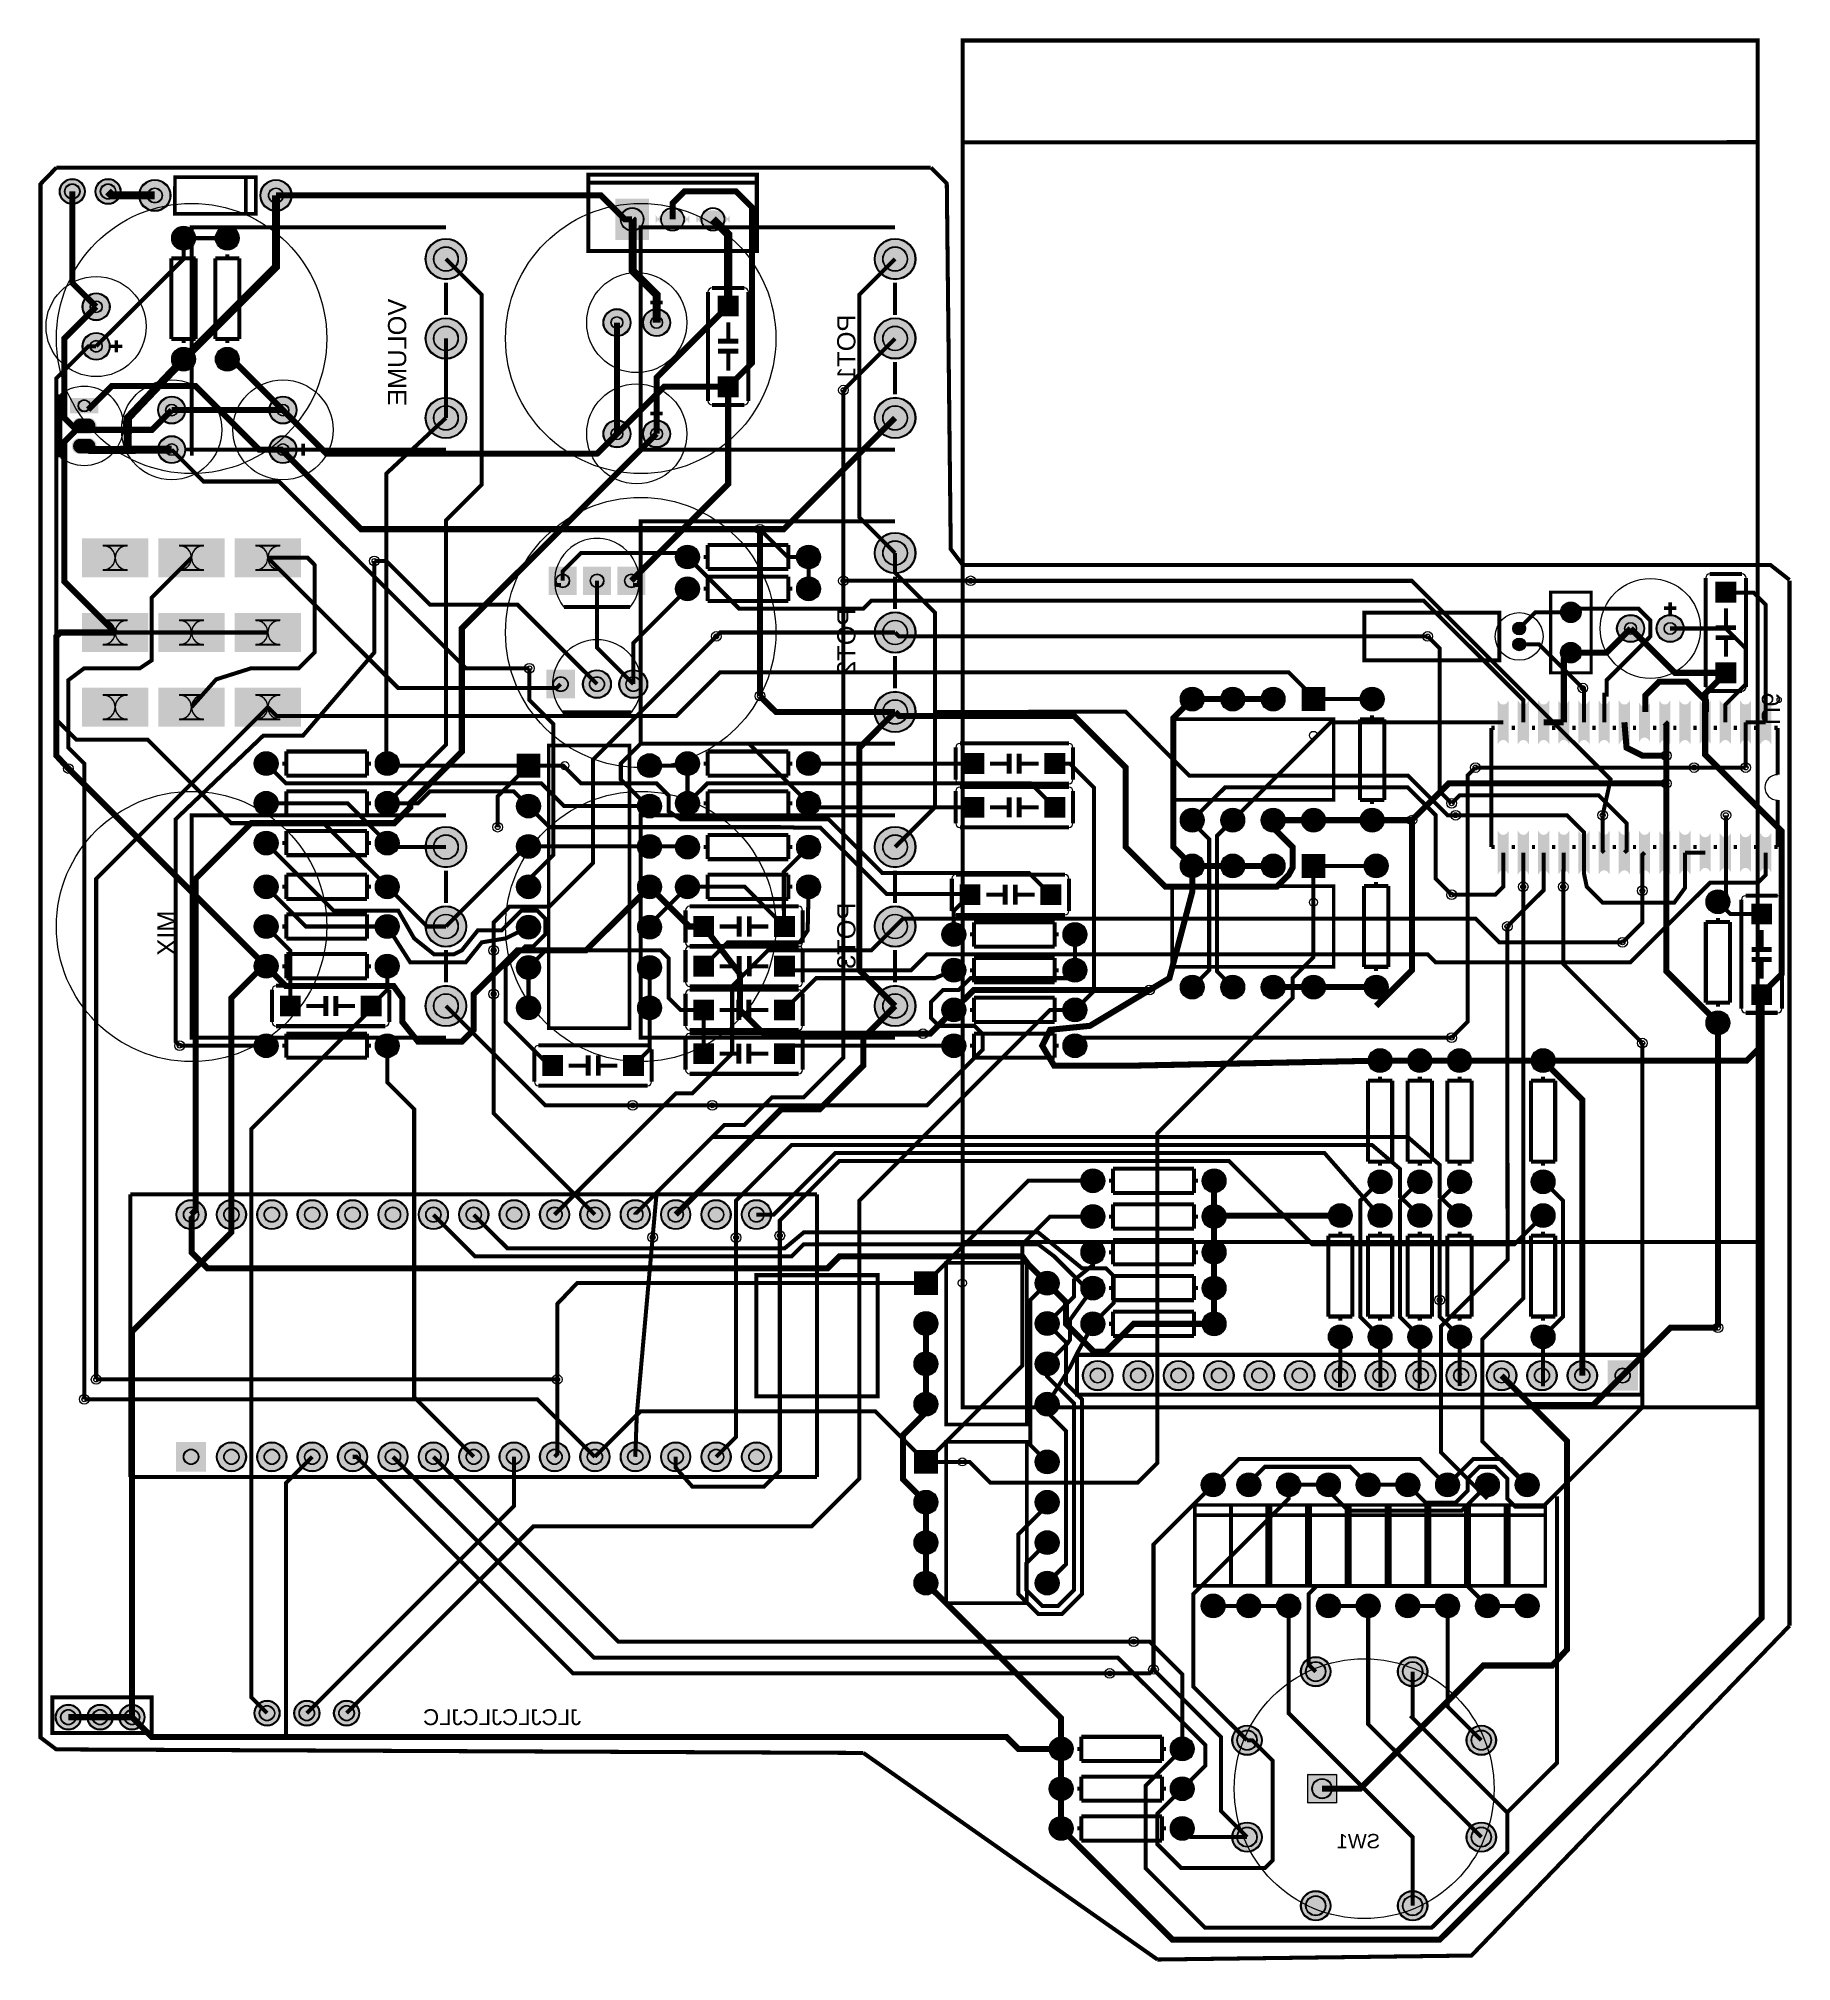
# Model space of a CAD drawing. Extents: x -5 to 4336, y -4444 to 320.
import ezdxf

# ---------------------------------------------------------------- set-up
doc = ezdxf.new("R2010")
doc.units = 9
for name, color, linetype, true_color in [('BoardOutLine', 7, 'Continuous', 0xff00ff), ('BottomLayer', 7, 'Continuous', 0xff9900), ('BottomSilkLayer', 7, 'Continuous', 0x66cc33), ('BottomSolderMaskLayer', 7, 'Continuous', 0xaa00ff), ('Document', 7, 'Continuous', 0xffffff), ('Hole', 7, 'Continuous', 0x222222), ('Multi-Layer', 7, 'Continuous', 0xc0c0c0), ('TopLayer', 7, 'Continuous', 0xff0000), ('TopPasteMaskLayer', 7, 'Continuous', 0x808080), ('TopSilkLayer', 7, 'Continuous', 0xffcc00), ('TopSolderMaskLayer', 7, 'Continuous', 0x800080)]:
    doc.layers.add(name, color=color, linetype=linetype, true_color=true_color)
doc.styles.get("Standard").update_dxf_attribs({"font": 'arial.ttf'})

msp = doc.modelspace()

# ---------------------------------------------------------------- texts
at = {"layer": 'BottomSilkLayer', "text_generation_flag": 2}
for s, rotation, p in [('VOLUME', 90, (905.5, -324.8)), ('POT1', 90, (2017.7, -364.2)), ('POT2', 90, (2017.7, -1092.5)), ('U6', 270, (4262, -1380.9)), ('MIX', 90, (334.7, -1840.5)), ('POT3', 90, (2017.7, -1820.9))]:
    msp.add_text(s, height=45, rotation=rotation, dxfattribs=at).set_placement(p)
for s, height, p in [('JLCJLCJLCJLC', 39.37, (1338.6, -3858.3)), ('SW1', 35.43, (3316.9, -4163.4))]:
    msp.add_text(s, height=height, dxfattribs=at).set_placement(p)

# ---------------------------------------------------------------- hatches: boundary and pattern name
at = {"layer": 'BottomSolderMaskLayer'}
for points in [[(46.7, -59.1, 1), (110.7, -59.1, 1)], [(135.3, -59.1, 1), (199.3, -59.1, 1)], [(243.6, -68.9, 1), (322.6, -68.9, 1)], [(543.6, -68.9, 1), (622.6, -68.9, 1)], [(1423.6, -76.8), (1506.4, -76.8), (1506.4, -179.2), (1423.6, -179.2)], [(1606.3, -117.7, -0.785398), (1523.6, -117.7), (1523.6, -138.2, -0.785398), (1606.3, -138.2)], [(1706.3, -117.7, -0.785398), (1623.6, -117.7), (1623.6, -138.2, -0.785398), (1706.3, -138.2)], [(324.8, -174.8, 1), (383.8, -174.8, 1)], [(433.1, -174.8, 1), (492.1, -174.8, 1)], [(952.7, -226.4, 1), (1055.2, -226.4, 1)], [(2064.9, -226.4, 1), (2167.4, -226.4, 1)], [(103.3, -344.7, 1), (172.3, -344.7, 1)], [(1676.9, -368.8), (1676.9, -317.1), (1728.6, -317.1), (1728.6, -368.8)], [(952.7, -423.2, 1), (1055.2, -423.2, 1)], [(1392.9, -383.9, 1), (1461.9, -383.9, 1)], [(1490.9, -383.9, 1), (1559.9, -383.9, 1)], [(2064.9, -423.2, 1), (2167.4, -423.2, 1)], [(103.3, -442.7, 1), (172.3, -442.7, 1)], [(324.8, -474.8, 1), (383.8, -474.8, 1)], [(433.1, -474.8, 1), (492.1, -474.8, 1)], [(1676.9, -568.8), (1676.9, -517.1), (1728.6, -517.1), (1728.6, -568.8)], [(143.3, -570.9), (143.3, -608.6), (73.2, -608.6), (73.2, -570.9)], [(290.3, -600.6, 1), (359.3, -600.6, 1)], [(565.9, -600.6, 1), (634.9, -600.6, 1)], [(952.7, -620.1, 1), (1055.2, -620.1, 1)], [(2064.9, -620.1, 1), (2167.4, -620.1, 1)], [(123.6, -620, -0.785398), (123.6, -659.5), (92.9, -659.5, -0.785398), (92.9, -620)], [(290.3, -698.6, 1), (359.3, -698.6, 1)], [(565.9, -698.6, 1), (634.9, -698.6, 1)], [(1392.9, -659.5, 1), (1461.9, -659.5, 1)], [(1490.9, -659.5, 1), (1559.9, -659.5, 1)], [(123.6, -670, -0.785398), (123.6, -709.5), (92.9, -709.5, -0.785398), (92.9, -670)], [(2064.9, -954.7, 1), (2167.4, -954.7, 1)], [(103, -1015), (103, -918.1), (267.1, -918.1), (267.1, -1015)], [(291.9, -1015), (291.9, -918.1), (456.1, -918.1), (456.1, -1015)], [(480.9, -1015), (480.9, -918.1), (645.1, -918.1), (645.1, -1015)], [(1572.5, -964.6, 1), (1631.5, -964.6, 1)], [(1872.5, -964.6, 1), (1931.5, -964.6, 1)], [(1258, -988.6), (1328, -988.6), (1328, -1058.6), (1258, -1058.6)], [(1343, -988.6), (1413, -988.6), (1413, -1058.6), (1343, -1058.6)], [(1428, -988.6), (1498, -988.6), (1498, -1058.6), (1428, -1058.6)], [(1572.5, -1043.3, 1), (1631.5, -1043.3, 1)], [(1872.5, -1043.3, 1), (1931.5, -1043.3, 1)], [(4199.1, -1025.7), (4199.1, -1077.4), (4147.4, -1077.4), (4147.4, -1025.7)], [(3763.9, -1101.6, 1), (3814.9, -1101.6, 1)], [(103, -1200), (103, -1103.1), (267.1, -1103.1), (267.1, -1200)], [(291.9, -1200), (291.9, -1103.1), (456.1, -1103.1), (456.1, -1200)], [(480.9, -1200), (480.9, -1103.1), (645.1, -1103.1), (645.1, -1200)], [(2064.9, -1151.6, 1), (2167.4, -1151.6, 1)], [(3645.6, -1141.7, 1), (3677.2, -1141.7, 1)], [(3902.7, -1141.7, 1), (3971.7, -1141.7, 1)], [(4000.7, -1141.7, 1), (4069.7, -1141.7, 1)], [(3645.6, -1181.1, 1), (3677.2, -1181.1, 1)], [(3763.9, -1201.6, 1), (3814.9, -1201.6, 1)], [(4199.1, -1225.7), (4199.1, -1277.4), (4147.4, -1277.4), (4147.4, -1225.7)], [(1252.5, -1244.1), (1323.4, -1244.1), (1323.4, -1315), (1252.5, -1315)], [(1342.5, -1279.5, 1), (1413.4, -1279.5, 1)], [(1432.5, -1279.5, 1), (1503.4, -1279.5, 1)], [(103, -1385.1), (103, -1288.2), (267.1, -1288.2), (267.1, -1385.1)], [(291.9, -1385.1), (291.9, -1288.2), (456.1, -1288.2), (456.1, -1385.1)], [(480.9, -1385.1), (480.9, -1288.2), (645.1, -1288.2), (645.1, -1385.1)], [(2064.9, -1348.4, 1), (2167.4, -1348.4, 1)], [(2822.5, -1316.5, 1), (2881.5, -1316.5, 1)], [(2922.5, -1316.5, 1), (2981.5, -1316.5, 1)], [(3022.5, -1316.5, 1), (3081.5, -1316.5, 1)], [(3181.5, -1346), (3122.5, -1346), (3122.5, -1287), (3181.5, -1287)], [(3267.8, -1316.5, 1), (3326.8, -1316.5, 1)], [(529.2, -1476.4, 1), (588.2, -1476.4, 1)], [(829.2, -1476.4, 1), (888.2, -1476.4, 1)], [(1237.8, -1452), (1237.8, -1511), (1178.8, -1511), (1178.8, -1452)], [(1478.8, -1481.5, 1), (1537.8, -1481.5, 1)], [(1572.5, -1476.4, 1), (1631.5, -1476.4, 1)], [(1872.5, -1476.4, 1), (1931.5, -1476.4, 1)], [(2337.3, -1502.2), (2285.6, -1502.2), (2285.6, -1450.5), (2337.3, -1450.5)], [(2537.3, -1502.2), (2485.6, -1502.2), (2485.6, -1450.5), (2537.3, -1450.5)], [(529.2, -1574.8, 1), (588.2, -1574.8, 1)], [(829.2, -1574.8, 1), (888.2, -1574.8, 1)], [(1178.8, -1581.5, 1), (1237.8, -1581.5, 1)], [(1478.8, -1581.5, 1), (1537.8, -1581.5, 1)], [(1572.5, -1574.8, 1), (1631.5, -1574.8, 1)], [(1872.5, -1574.8, 1), (1931.5, -1574.8, 1)], [(2337.3, -1610.5), (2285.6, -1610.5), (2285.6, -1558.8), (2337.3, -1558.8)], [(2537.3, -1610.5), (2485.6, -1610.5), (2485.6, -1558.8), (2537.3, -1558.8)], [(2822.5, -1616.5, 1), (2881.5, -1616.5, 1)], [(2922.5, -1616.5, 1), (2981.5, -1616.5, 1)], [(3022.5, -1616.5, 1), (3081.5, -1616.5, 1)], [(3122.5, -1616.5, 1), (3181.5, -1616.5, 1)], [(3267.8, -1616.5, 1), (3326.8, -1616.5, 1)], [(529.2, -1673.2, 1), (588.2, -1673.2, 1)], [(829.2, -1673.2, 1), (888.2, -1673.2, 1)], [(952.7, -1683.1, 1), (1055.2, -1683.1, 1)], [(1178.8, -1681.5, 1), (1237.8, -1681.5, 1)], [(1478.8, -1681.5, 1), (1537.8, -1681.5, 1)], [(1572.5, -1683.1, 1), (1631.5, -1683.1, 1)], [(1872.5, -1683.1, 1), (1931.5, -1683.1, 1)], [(2064.9, -1683.1, 1), (2167.4, -1683.1, 1)], [(2822.5, -1729.9, 1), (2881.5, -1729.9, 1)], [(2922.5, -1729.9, 1), (2981.5, -1729.9, 1)], [(3022.5, -1729.9, 1), (3081.5, -1729.9, 1)], [(3181.5, -1759.4), (3122.5, -1759.4), (3122.5, -1700.4), (3181.5, -1700.4)], [(3277.6, -1729.9, 1), (3336.6, -1729.9, 1)], [(529.2, -1781.5, 1), (588.2, -1781.5, 1)], [(829.2, -1781.5, 1), (888.2, -1781.5, 1)], [(1178.8, -1781.5, 1), (1237.8, -1781.5, 1)], [(1478.8, -1781.5, 1), (1537.8, -1781.5, 1)], [(1572.5, -1781.5, 1), (1631.5, -1781.5, 1)], [(1872.5, -1781.5, 1), (1931.5, -1781.5, 1)], [(2327.4, -1827), (2275.7, -1827), (2275.7, -1775.3), (2327.4, -1775.3)], [(2527.4, -1827), (2475.7, -1827), (2475.7, -1775.3), (2527.4, -1775.3)], [(4124, -1818.5, 1), (4183, -1818.5, 1)], [(529.2, -1879.9, 1), (588.2, -1879.9, 1)], [(829.2, -1879.9, 1), (888.2, -1879.9, 1)], [(952.7, -1879.9, 1), (1055.2, -1879.9, 1)], [(1178.8, -1881.5, 1), (1237.8, -1881.5, 1)], [(1478.8, -1881.5, 1), (1537.8, -1881.5, 1)], [(1616.3, -1854.1), (1668, -1854.1), (1668, -1905.8), (1616.3, -1905.8)], [(1816.3, -1854.1), (1868, -1854.1), (1868, -1905.8), (1816.3, -1905.8)], [(2064.9, -1879.9, 1), (2167.4, -1879.9, 1)], [(4287.7, -1823), (4287.7, -1874.7), (4236, -1874.7), (4236, -1823)], [(2231.9, -1899.6, 1), (2290.9, -1899.6, 1)], [(2531.9, -1899.6, 1), (2590.9, -1899.6, 1)], [(529.2, -1978.3, 1), (588.2, -1978.3, 1)], [(829.2, -1978.3, 1), (888.2, -1978.3, 1)], [(1178.8, -1981.5, 1), (1237.8, -1981.5, 1)], [(1478.8, -1981.5, 1), (1537.8, -1981.5, 1)], [(1616.3, -1952.5), (1668, -1952.5), (1668, -2004.2), (1616.3, -2004.2)], [(1816.3, -1952.5), (1868, -1952.5), (1868, -2004.2), (1816.3, -2004.2)], [(2231.9, -1988.2, 1), (2290.9, -1988.2, 1)], [(2531.9, -1988.2, 1), (2590.9, -1988.2, 1)], [(2822.5, -2029.9, 1), (2881.5, -2029.9, 1)], [(2922.5, -2029.9, 1), (2981.5, -2029.9, 1)], [(3022.5, -2029.9, 1), (3081.5, -2029.9, 1)], [(3122.5, -2029.9, 1), (3181.5, -2029.9, 1)], [(3277.6, -2029.9, 1), (3336.6, -2029.9, 1)], [(952.7, -2076.8, 1), (1055.2, -2076.8, 1)], [(2064.9, -2076.8, 1), (2167.4, -2076.8, 1)], [(4287.7, -2023), (4287.7, -2074.7), (4236, -2074.7), (4236, -2023)], [(592.7, -2050.9), (644.4, -2050.9), (644.4, -2102.6), (592.7, -2102.6)], [(792.7, -2050.9), (844.4, -2050.9), (844.4, -2102.6), (792.7, -2102.6)], [(1178.8, -2081.5, 1), (1237.8, -2081.5, 1)], [(1478.8, -2081.5, 1), (1537.8, -2081.5, 1)], [(1668, -2112.5), (1616.3, -2112.5), (1616.3, -2060.8), (1668, -2060.8)], [(1868, -2112.5), (1816.3, -2112.5), (1816.3, -2060.8), (1868, -2060.8)], [(2231.9, -2086.6, 1), (2290.9, -2086.6, 1)], [(2531.9, -2086.6, 1), (2590.9, -2086.6, 1)], [(4124, -2118.5, 1), (4183, -2118.5, 1)], [(529.2, -2175.2, 1), (588.2, -2175.2, 1)], [(829.2, -2175.2, 1), (888.2, -2175.2, 1)], [(1668, -2220.7), (1616.3, -2220.7), (1616.3, -2169), (1668, -2169)], [(1868, -2220.7), (1816.3, -2220.7), (1816.3, -2169), (1868, -2169)], [(2231.9, -2175.2, 1), (2290.9, -2175.2, 1)], [(2531.9, -2175.2, 1), (2590.9, -2175.2, 1)], [(3287.4, -2212.2, 1), (3346.4, -2212.2, 1)], [(3385.8, -2212.2, 1), (3444.8, -2212.2, 1)], [(3484.3, -2212.2, 1), (3543.3, -2212.2, 1)], [(3691, -2212.2, 1), (3750, -2212.2, 1)], [(1242.3, -2198.6), (1294, -2198.6), (1294, -2250.3), (1242.3, -2250.3)], [(1442.3, -2198.6), (1494, -2198.6), (1494, -2250.3), (1442.3, -2250.3)], [(2576.4, -2509.8, 1), (2635.4, -2509.8, 1)], [(2876.4, -2509.8, 1), (2935.4, -2509.8, 1)], [(3287.4, -2512.2, 1), (3346.4, -2512.2, 1)], [(3385.8, -2512.2, 1), (3444.8, -2512.2, 1)], [(3484.3, -2512.2, 1), (3543.3, -2512.2, 1)], [(3691, -2512.2, 1), (3750, -2512.2, 1)], [(335.8, -2593.7, 1), (409.8, -2593.7, 1)], [(435.8, -2593.7, 1), (509.8, -2593.7, 1)], [(535.8, -2593.7, 1), (609.8, -2593.7, 1)], [(635.8, -2593.7, 1), (709.8, -2593.7, 1)], [(735.8, -2593.7, 1), (809.8, -2593.7, 1)], [(835.8, -2593.7, 1), (909.8, -2593.7, 1)], [(935.8, -2593.7, 1), (1009.8, -2593.7, 1)], [(1035.8, -2593.7, 1), (1109.8, -2593.7, 1)], [(1135.8, -2593.7, 1), (1209.8, -2593.7, 1)], [(1235.8, -2593.7, 1), (1309.8, -2593.7, 1)], [(1335.8, -2593.7, 1), (1409.8, -2593.7, 1)], [(1435.8, -2593.7, 1), (1509.8, -2593.7, 1)], [(1535.8, -2593.7, 1), (1609.8, -2593.7, 1)], [(1635.8, -2593.7, 1), (1709.8, -2593.7, 1)], [(1735.8, -2593.7, 1), (1809.8, -2593.7, 1)], [(2576.4, -2598.4, 1), (2635.4, -2598.4, 1)], [(2876.4, -2598.4, 1), (2935.4, -2598.4, 1)], [(3189, -2596.1, 1), (3248, -2596.1, 1)], [(3287.4, -2596.1, 1), (3346.4, -2596.1, 1)], [(3385.8, -2596.1, 1), (3444.8, -2596.1, 1)], [(3484.3, -2596.1, 1), (3543.3, -2596.1, 1)], [(3691, -2596.1, 1), (3750, -2596.1, 1)], [(2576.4, -2687, 1), (2635.4, -2687, 1)], [(2876.4, -2687, 1), (2935.4, -2687, 1)], [(2222, -2733.9), (2222, -2792.9), (2163, -2792.9), (2163, -2733.9)], [(2463, -2763.4, 1), (2522, -2763.4, 1)], [(2576.4, -2775.6, 1), (2635.4, -2775.6, 1)], [(2876.4, -2775.6, 1), (2935.4, -2775.6, 1)], [(2163, -2863.4, 1), (2222, -2863.4, 1)], [(2463, -2863.4, 1), (2522, -2863.4, 1)], [(2576.4, -2864.2, 1), (2635.4, -2864.2, 1)], [(2876.4, -2864.2, 1), (2935.4, -2864.2, 1)], [(3189, -2896.1, 1), (3248, -2896.1, 1)], [(3287.4, -2896.1, 1), (3346.4, -2896.1, 1)], [(3385.8, -2896.1, 1), (3444.8, -2896.1, 1)], [(3484.3, -2896.1, 1), (3543.3, -2896.1, 1)], [(3691, -2896.1, 1), (3750, -2896.1, 1)], [(2163, -2963.4, 1), (2222, -2963.4, 1)], [(2463, -2963.4, 1), (2522, -2963.4, 1)], [(2580.4, -2992.4, 1), (2655.3, -2992.4, 1)], [(2680.4, -2992.4, 1), (2755.3, -2992.4, 1)], [(2780.4, -2992.4, 1), (2855.3, -2992.4, 1)], [(2880.4, -2992.4, 1), (2955.3, -2992.4, 1)], [(2980.4, -2992.4, 1), (3055.3, -2992.4, 1)], [(3080.4, -2992.4, 1), (3155.3, -2992.4, 1)], [(3180.4, -2992.4, 1), (3255.3, -2992.4, 1)], [(3280.3, -2992.4, 1), (3355.2, -2992.4, 1)], [(3380.3, -2992.4, 1), (3455.2, -2992.4, 1)], [(3480.3, -2992.4, 1), (3555.2, -2992.4, 1)], [(3580.3, -2992.4, 1), (3655.2, -2992.4, 1)], [(3680.3, -2992.4, 1), (3755.2, -2992.4, 1)], [(3780.3, -2992.4, 1), (3855.2, -2992.4, 1)], [(3880.3, -2954.8), (3880.3, -3029.7), (3955.2, -3029.7), (3955.2, -2954.8)], [(2163, -3063.4, 1), (2222, -3063.4, 1)], [(2463, -3063.4, 1), (2522, -3063.4, 1)], [(335.8, -3156.7), (409.8, -3156.7), (409.8, -3230.7), (335.8, -3230.7)], [(435.8, -3193.7, 1), (509.8, -3193.7, 1)], [(535.8, -3193.7, 1), (609.8, -3193.7, 1)], [(635.8, -3193.7, 1), (709.8, -3193.7, 1)], [(735.8, -3193.7, 1), (809.8, -3193.7, 1)], [(835.8, -3193.7, 1), (909.8, -3193.7, 1)], [(935.8, -3193.7, 1), (1009.8, -3193.7, 1)], [(1035.8, -3193.7, 1), (1109.8, -3193.7, 1)], [(1135.8, -3193.7, 1), (1209.8, -3193.7, 1)], [(1235.8, -3193.7, 1), (1309.8, -3193.7, 1)], [(1335.8, -3193.7, 1), (1409.8, -3193.7, 1)], [(1435.8, -3193.7, 1), (1509.8, -3193.7, 1)], [(1535.8, -3193.7, 1), (1609.8, -3193.7, 1)], [(1635.8, -3193.7, 1), (1709.8, -3193.7, 1)], [(1735.8, -3193.7, 1), (1809.8, -3193.7, 1)], [(2222, -3176.8), (2222, -3235.8), (2163, -3235.8), (2163, -3176.8)], [(2463, -3206.3, 1), (2522, -3206.3, 1)], [(2874, -3263, 1), (2933, -3263, 1)], [(2962.6, -3263, 1), (3021.6, -3263, 1)], [(3061.1, -3263, 1), (3120.1, -3263, 1)], [(3159.5, -3263, 1), (3218.5, -3263, 1)], [(3257.9, -3263, 1), (3316.9, -3263, 1)], [(3356.3, -3263, 1), (3415.3, -3263, 1)], [(3454.8, -3263, 1), (3513.8, -3263, 1)], [(3553.2, -3263, 1), (3612.2, -3263, 1)], [(3651.6, -3263, 1), (3710.6, -3263, 1)], [(2163, -3306.3, 1), (2222, -3306.3, 1)], [(2463, -3306.3, 1), (2522, -3306.3, 1)], [(2163, -3406.3, 1), (2222, -3406.3, 1)], [(2463, -3406.3, 1), (2522, -3406.3, 1)], [(2163, -3506.3, 1), (2222, -3506.3, 1)], [(2463, -3506.3, 1), (2522, -3506.3, 1)], [(2874, -3563, 1), (2933, -3563, 1)], [(2962.6, -3563, 1), (3021.6, -3563, 1)], [(3061.1, -3563, 1), (3120.1, -3563, 1)], [(3159.5, -3563, 1), (3218.5, -3563, 1)], [(3257.9, -3563, 1), (3316.9, -3563, 1)], [(3356.3, -3563, 1), (3415.3, -3563, 1)], [(3454.8, -3563, 1), (3513.8, -3563, 1)], [(3553.2, -3563, 1), (3612.2, -3563, 1)], [(3651.6, -3563, 1), (3710.6, -3563, 1)], [(3120.1, -3725.8, 1), (3195, -3725.8, 1)], [(3360.1, -3725.8, 1), (3435, -3725.8, 1)], [(36.9, -3838.6, 1), (100.9, -3838.6, 1)], [(115.6, -3838.6, 1), (179.6, -3838.6, 1)], [(194.4, -3838.6, 1), (258.4, -3838.6, 1)], [(529, -3828.7, 1), (593, -3828.7, 1)], [(627.5, -3828.7, 1), (691.5, -3828.7, 1)], [(725.9, -3828.7, 1), (789.9, -3828.7, 1)], [(2950.1, -3895.8, 1), (3025, -3895.8, 1)], [(3530.1, -3895.8, 1), (3605, -3895.8, 1)], [(2497.7, -3917.3, 1), (2556.7, -3917.3, 1)], [(2797.7, -3917.3, 1), (2856.7, -3917.3, 1)], [(2497.7, -4015.8, 1), (2556.7, -4015.8, 1)], [(2797.7, -4015.8, 1), (2856.7, -4015.8, 1)], [(3135.8, -3978.3), (3210.7, -3978.3), (3210.7, -4053.2), (3135.8, -4053.2)], [(2497.7, -4114.2, 1), (2556.7, -4114.2, 1)], [(2797.7, -4114.2, 1), (2856.7, -4114.2, 1)], [(2950.1, -4135.8, 1), (3025, -4135.8, 1)], [(3530.1, -4135.8, 1), (3605, -4135.8, 1)], [(3120.1, -4305.8, 1), (3195, -4305.8, 1)], [(3360.1, -4305.8, 1), (3435, -4305.8, 1)]]:
    msp.add_hatch(color=256, dxfattribs=at).paths.add_polyline_path(points)
at = {"layer": 'Multi-Layer'}
for points in [[(245.6, -68.9, 1), (320.6, -68.9, 1)], [(545.6, -68.9, 1), (620.6, -68.9, 1)], [(1425.6, -78.8), (1504.4, -78.8), (1504.4, -177.2), (1425.6, -177.2)], [(1604.3, -118.1, -0.785398), (1525.6, -118.1), (1525.6, -137.8, -0.785398), (1604.3, -137.8)], [(1704.3, -118.1, -0.785398), (1625.6, -118.1), (1625.6, -137.8, -0.785398), (1704.3, -137.8)], [(326.8, -174.8, 1), (381.8, -174.8, 1)], [(435.1, -174.8, 1), (490.1, -174.8, 1)], [(954.7, -226.4, 1), (1053.2, -226.4, 1)], [(2066.9, -226.4, 1), (2165.4, -226.4, 1)], [(105.3, -344.7, 1), (170.3, -344.7, 1)], [(1678.9, -366.8), (1678.9, -319.1), (1726.6, -319.1), (1726.6, -366.8)], [(954.7, -423.2, 1), (1053.2, -423.2, 1)], [(1394.9, -383.9, 1), (1459.9, -383.9, 1)], [(1492.9, -383.9, 1), (1557.9, -383.9, 1)], [(2066.9, -423.2, 1), (2165.4, -423.2, 1)], [(105.3, -442.7, 1), (170.3, -442.7, 1)], [(326.8, -474.8, 1), (381.8, -474.8, 1)], [(435.1, -474.8, 1), (490.1, -474.8, 1)], [(1678.9, -566.8), (1678.9, -519.1), (1726.6, -519.1), (1726.6, -566.8)], [(292.3, -600.6, 1), (357.3, -600.6, 1)], [(567.9, -600.6, 1), (632.9, -600.6, 1)], [(954.7, -620.1, 1), (1053.2, -620.1, 1)], [(2066.9, -620.1, 1), (2165.4, -620.1, 1)], [(139.8, -572), (139.8, -607.5), (76.8, -607.5), (76.8, -572)], [(122, -622, -0.785398), (122, -657.5), (94.5, -657.5, -0.785398), (94.5, -622)], [(292.3, -698.6, 1), (357.3, -698.6, 1)], [(567.9, -698.6, 1), (632.9, -698.6, 1)], [(1394.9, -659.5, 1), (1459.9, -659.5, 1)], [(1492.9, -659.5, 1), (1557.9, -659.5, 1)], [(122, -672, -0.785398), (122, -707.5), (94.5, -707.5, -0.785398), (94.5, -672)], [(106.3, -1013.8), (106.3, -919.3), (263.8, -919.3), (263.8, -1013.8)], [(295.3, -1013.8), (295.3, -919.3), (452.8, -919.3), (452.8, -1013.8)], [(484.3, -1013.8), (484.3, -919.3), (641.7, -919.3), (641.7, -1013.8)], [(1574.5, -964.6, 1), (1629.5, -964.6, 1)], [(1874.5, -964.6, 1), (1929.5, -964.6, 1)], [(2066.9, -954.7, 1), (2165.4, -954.7, 1)], [(1260, -990.6), (1326, -990.6), (1326, -1056.6), (1260, -1056.6)], [(1345, -990.6), (1411, -990.6), (1411, -1056.6), (1345, -1056.6)], [(1430, -990.6), (1496, -990.6), (1496, -1056.6), (1430, -1056.6)], [(1574.5, -1043.3, 1), (1629.5, -1043.3, 1)], [(1874.5, -1043.3, 1), (1929.5, -1043.3, 1)], [(4197.1, -1027.7), (4197.1, -1075.4), (4149.4, -1075.4), (4149.4, -1027.7)], [(3765.9, -1101.6, 1), (3812.9, -1101.6, 1)], [(106.3, -1198.8), (106.3, -1104.3), (263.8, -1104.3), (263.8, -1198.8)], [(295.3, -1198.8), (295.3, -1104.3), (452.8, -1104.3), (452.8, -1198.8)], [(484.3, -1198.8), (484.3, -1104.3), (641.7, -1104.3), (641.7, -1198.8)], [(2066.9, -1151.6, 1), (2165.4, -1151.6, 1)], [(3647.6, -1141.7, 1), (3675.2, -1141.7, 1)], [(3904.7, -1141.7, 1), (3969.7, -1141.7, 1)], [(4002.7, -1141.7, 1), (4067.7, -1141.7, 1)], [(3647.6, -1181.1, 1), (3675.2, -1181.1, 1)], [(3765.9, -1201.6, 1), (3812.9, -1201.6, 1)], [(4197.1, -1227.7), (4197.1, -1275.4), (4149.4, -1275.4), (4149.4, -1227.7)], [(1254.5, -1246.1), (1321.4, -1246.1), (1321.4, -1313), (1254.5, -1313)], [(1344.5, -1279.5, 1), (1411.4, -1279.5, 1)], [(1434.5, -1279.5, 1), (1501.4, -1279.5, 1)], [(106.3, -1383.9), (106.3, -1289.4), (263.8, -1289.4), (263.8, -1383.9)], [(295.3, -1383.9), (295.3, -1289.4), (452.8, -1289.4), (452.8, -1383.9)], [(484.3, -1383.9), (484.3, -1289.4), (641.7, -1289.4), (641.7, -1383.9)], [(2066.9, -1348.4, 1), (2165.4, -1348.4, 1)], [(2824.5, -1316.5, 1), (2879.5, -1316.5, 1)], [(2924.5, -1316.5, 1), (2979.5, -1316.5, 1)], [(3024.5, -1316.5, 1), (3079.5, -1316.5, 1)], [(3179.5, -1344), (3124.5, -1344), (3124.5, -1289), (3179.5, -1289)], [(3269.8, -1316.5, 1), (3324.8, -1316.5, 1)], [(531.2, -1476.4, 1), (586.2, -1476.4, 1)], [(831.2, -1476.4, 1), (886.2, -1476.4, 1)], [(1235.8, -1454), (1235.8, -1509), (1180.8, -1509), (1180.8, -1454)], [(1480.8, -1481.5, 1), (1535.8, -1481.5, 1)], [(1574.5, -1476.4, 1), (1629.5, -1476.4, 1)], [(1874.5, -1476.4, 1), (1929.5, -1476.4, 1)], [(2335.3, -1500.2), (2287.6, -1500.2), (2287.6, -1452.5), (2335.3, -1452.5)], [(2535.3, -1500.2), (2487.6, -1500.2), (2487.6, -1452.5), (2535.3, -1452.5)], [(531.2, -1574.8, 1), (586.2, -1574.8, 1)], [(831.2, -1574.8, 1), (886.2, -1574.8, 1)], [(1180.8, -1581.5, 1), (1235.8, -1581.5, 1)], [(1480.8, -1581.5, 1), (1535.8, -1581.5, 1)], [(1574.5, -1574.8, 1), (1629.5, -1574.8, 1)], [(1874.5, -1574.8, 1), (1929.5, -1574.8, 1)], [(2335.3, -1608.5), (2287.6, -1608.5), (2287.6, -1560.8), (2335.3, -1560.8)], [(2535.3, -1608.5), (2487.6, -1608.5), (2487.6, -1560.8), (2535.3, -1560.8)], [(2824.5, -1616.5, 1), (2879.5, -1616.5, 1)], [(2924.5, -1616.5, 1), (2979.5, -1616.5, 1)], [(3024.5, -1616.5, 1), (3079.5, -1616.5, 1)], [(3124.5, -1616.5, 1), (3179.5, -1616.5, 1)], [(3269.8, -1616.5, 1), (3324.8, -1616.5, 1)], [(531.2, -1673.2, 1), (586.2, -1673.2, 1)], [(831.2, -1673.2, 1), (886.2, -1673.2, 1)], [(954.7, -1683.1, 1), (1053.2, -1683.1, 1)], [(1180.8, -1681.5, 1), (1235.8, -1681.5, 1)], [(1480.8, -1681.5, 1), (1535.8, -1681.5, 1)], [(1574.5, -1683.1, 1), (1629.5, -1683.1, 1)], [(1874.5, -1683.1, 1), (1929.5, -1683.1, 1)], [(2066.9, -1683.1, 1), (2165.4, -1683.1, 1)], [(2824.5, -1729.9, 1), (2879.5, -1729.9, 1)], [(2924.5, -1729.9, 1), (2979.5, -1729.9, 1)], [(3024.5, -1729.9, 1), (3079.5, -1729.9, 1)], [(3179.5, -1757.4), (3124.5, -1757.4), (3124.5, -1702.4), (3179.5, -1702.4)], [(3279.6, -1729.9, 1), (3334.6, -1729.9, 1)], [(531.2, -1781.5, 1), (586.2, -1781.5, 1)], [(831.2, -1781.5, 1), (886.2, -1781.5, 1)], [(1180.8, -1781.5, 1), (1235.8, -1781.5, 1)], [(1480.8, -1781.5, 1), (1535.8, -1781.5, 1)], [(1574.5, -1781.5, 1), (1629.5, -1781.5, 1)], [(1874.5, -1781.5, 1), (1929.5, -1781.5, 1)], [(2325.4, -1825), (2277.7, -1825), (2277.7, -1777.3), (2325.4, -1777.3)], [(2525.4, -1825), (2477.7, -1825), (2477.7, -1777.3), (2525.4, -1777.3)], [(4126, -1818.5, 1), (4181, -1818.5, 1)], [(531.2, -1879.9, 1), (586.2, -1879.9, 1)], [(831.2, -1879.9, 1), (886.2, -1879.9, 1)], [(954.7, -1879.9, 1), (1053.2, -1879.9, 1)], [(1180.8, -1881.5, 1), (1235.8, -1881.5, 1)], [(1480.8, -1881.5, 1), (1535.8, -1881.5, 1)], [(1618.3, -1856.1), (1666, -1856.1), (1666, -1903.8), (1618.3, -1903.8)], [(1818.3, -1856.1), (1866, -1856.1), (1866, -1903.8), (1818.3, -1903.8)], [(2066.9, -1879.9, 1), (2165.4, -1879.9, 1)], [(4285.7, -1825), (4285.7, -1872.7), (4238, -1872.7), (4238, -1825)], [(2233.9, -1899.6, 1), (2288.9, -1899.6, 1)], [(2533.9, -1899.6, 1), (2588.9, -1899.6, 1)], [(531.2, -1978.3, 1), (586.2, -1978.3, 1)], [(831.2, -1978.3, 1), (886.2, -1978.3, 1)], [(1180.8, -1981.5, 1), (1235.8, -1981.5, 1)], [(1480.8, -1981.5, 1), (1535.8, -1981.5, 1)], [(1618.3, -1954.5), (1666, -1954.5), (1666, -2002.2), (1618.3, -2002.2)], [(1818.3, -1954.5), (1866, -1954.5), (1866, -2002.2), (1818.3, -2002.2)], [(2233.9, -1988.2, 1), (2288.9, -1988.2, 1)], [(2533.9, -1988.2, 1), (2588.9, -1988.2, 1)], [(954.7, -2076.8, 1), (1053.2, -2076.8, 1)], [(2066.9, -2076.8, 1), (2165.4, -2076.8, 1)], [(2824.5, -2029.9, 1), (2879.5, -2029.9, 1)], [(2924.5, -2029.9, 1), (2979.5, -2029.9, 1)], [(3024.5, -2029.9, 1), (3079.5, -2029.9, 1)], [(3124.5, -2029.9, 1), (3179.5, -2029.9, 1)], [(3279.6, -2029.9, 1), (3334.6, -2029.9, 1)], [(4285.7, -2025), (4285.7, -2072.7), (4238, -2072.7), (4238, -2025)], [(594.7, -2052.9), (642.4, -2052.9), (642.4, -2100.6), (594.7, -2100.6)], [(794.7, -2052.9), (842.4, -2052.9), (842.4, -2100.6), (794.7, -2100.6)], [(1180.8, -2081.5, 1), (1235.8, -2081.5, 1)], [(1480.8, -2081.5, 1), (1535.8, -2081.5, 1)], [(1666, -2110.5), (1618.3, -2110.5), (1618.3, -2062.8), (1666, -2062.8)], [(1866, -2110.5), (1818.3, -2110.5), (1818.3, -2062.8), (1866, -2062.8)], [(2233.9, -2086.6, 1), (2288.9, -2086.6, 1)], [(2533.9, -2086.6, 1), (2588.9, -2086.6, 1)], [(4126, -2118.5, 1), (4181, -2118.5, 1)], [(531.2, -2175.2, 1), (586.2, -2175.2, 1)], [(831.2, -2175.2, 1), (886.2, -2175.2, 1)], [(1666, -2218.7), (1618.3, -2218.7), (1618.3, -2171), (1666, -2171)], [(1866, -2218.7), (1818.3, -2218.7), (1818.3, -2171), (1866, -2171)], [(2233.9, -2175.2, 1), (2288.9, -2175.2, 1)], [(2533.9, -2175.2, 1), (2588.9, -2175.2, 1)], [(3289.4, -2212.2, 1), (3344.4, -2212.2, 1)], [(3387.8, -2212.2, 1), (3442.8, -2212.2, 1)], [(3486.3, -2212.2, 1), (3541.3, -2212.2, 1)], [(3693, -2212.2, 1), (3748, -2212.2, 1)], [(1244.3, -2200.6), (1292, -2200.6), (1292, -2248.3), (1244.3, -2248.3)], [(1444.3, -2200.6), (1492, -2200.6), (1492, -2248.3), (1444.3, -2248.3)], [(2578.4, -2509.8, 1), (2633.4, -2509.8, 1)], [(2878.4, -2509.8, 1), (2933.4, -2509.8, 1)], [(3289.4, -2512.2, 1), (3344.4, -2512.2, 1)], [(3387.8, -2512.2, 1), (3442.8, -2512.2, 1)], [(3486.3, -2512.2, 1), (3541.3, -2512.2, 1)], [(3693, -2512.2, 1), (3748, -2512.2, 1)], [(337.8, -2593.7, 1), (407.8, -2593.7, 1)], [(437.8, -2593.7, 1), (507.8, -2593.7, 1)], [(537.8, -2593.7, 1), (607.8, -2593.7, 1)], [(637.8, -2593.7, 1), (707.8, -2593.7, 1)], [(737.8, -2593.7, 1), (807.8, -2593.7, 1)], [(837.8, -2593.7, 1), (907.8, -2593.7, 1)], [(937.8, -2593.7, 1), (1007.8, -2593.7, 1)], [(1037.8, -2593.7, 1), (1107.8, -2593.7, 1)], [(1137.8, -2593.7, 1), (1207.8, -2593.7, 1)], [(1237.8, -2593.7, 1), (1307.8, -2593.7, 1)], [(1337.8, -2593.7, 1), (1407.8, -2593.7, 1)], [(1437.8, -2593.7, 1), (1507.8, -2593.7, 1)], [(1537.8, -2593.7, 1), (1607.8, -2593.7, 1)], [(1637.8, -2593.7, 1), (1707.8, -2593.7, 1)], [(1737.8, -2593.7, 1), (1807.8, -2593.7, 1)], [(2578.4, -2598.4, 1), (2633.4, -2598.4, 1)], [(2878.4, -2598.4, 1), (2933.4, -2598.4, 1)], [(3191, -2596.1, 1), (3246, -2596.1, 1)], [(3289.4, -2596.1, 1), (3344.4, -2596.1, 1)], [(3387.8, -2596.1, 1), (3442.8, -2596.1, 1)], [(3486.3, -2596.1, 1), (3541.3, -2596.1, 1)], [(3693, -2596.1, 1), (3748, -2596.1, 1)], [(2578.4, -2687, 1), (2633.4, -2687, 1)], [(2878.4, -2687, 1), (2933.4, -2687, 1)], [(2220, -2735.9), (2220, -2790.9), (2165, -2790.9), (2165, -2735.9)], [(2465, -2763.4, 1), (2520, -2763.4, 1)], [(2578.4, -2775.6, 1), (2633.4, -2775.6, 1)], [(2878.4, -2775.6, 1), (2933.4, -2775.6, 1)], [(2165, -2863.4, 1), (2220, -2863.4, 1)], [(2465, -2863.4, 1), (2520, -2863.4, 1)], [(2578.4, -2864.2, 1), (2633.4, -2864.2, 1)], [(2878.4, -2864.2, 1), (2933.4, -2864.2, 1)], [(3191, -2896.1, 1), (3246, -2896.1, 1)], [(3289.4, -2896.1, 1), (3344.4, -2896.1, 1)], [(3387.8, -2896.1, 1), (3442.8, -2896.1, 1)], [(3486.3, -2896.1, 1), (3541.3, -2896.1, 1)], [(3693, -2896.1, 1), (3748, -2896.1, 1)], [(2165, -2963.4, 1), (2220, -2963.4, 1)], [(2465, -2963.4, 1), (2520, -2963.4, 1)], [(2582.4, -2992.4, 1), (2653.3, -2992.4, 1)], [(2682.4, -2992.4, 1), (2753.3, -2992.4, 1)], [(2782.4, -2992.4, 1), (2853.3, -2992.4, 1)], [(2882.4, -2992.4, 1), (2953.3, -2992.4, 1)], [(2982.4, -2992.4, 1), (3053.3, -2992.4, 1)], [(3082.4, -2992.4, 1), (3153.3, -2992.4, 1)], [(3182.4, -2992.4, 1), (3253.3, -2992.4, 1)], [(3282.3, -2992.4, 1), (3353.2, -2992.4, 1)], [(3382.3, -2992.4, 1), (3453.2, -2992.4, 1)], [(3482.3, -2992.4, 1), (3553.2, -2992.4, 1)], [(3582.3, -2992.4, 1), (3653.2, -2992.4, 1)], [(3682.3, -2992.4, 1), (3753.2, -2992.4, 1)], [(3782.3, -2992.4, 1), (3853.2, -2992.4, 1)], [(3882.3, -2956.8), (3882.3, -3027.7), (3953.2, -3027.7), (3953.2, -2956.8)], [(2165, -3063.4, 1), (2220, -3063.4, 1)], [(2465, -3063.4, 1), (2520, -3063.4, 1)], [(337.8, -3158.7), (407.8, -3158.7), (407.8, -3228.7), (337.8, -3228.7)], [(437.8, -3193.7, 1), (507.8, -3193.7, 1)], [(537.8, -3193.7, 1), (607.8, -3193.7, 1)], [(637.8, -3193.7, 1), (707.8, -3193.7, 1)], [(737.8, -3193.7, 1), (807.8, -3193.7, 1)], [(837.8, -3193.7, 1), (907.8, -3193.7, 1)], [(937.8, -3193.7, 1), (1007.8, -3193.7, 1)], [(1037.8, -3193.7, 1), (1107.8, -3193.7, 1)], [(1137.8, -3193.7, 1), (1207.8, -3193.7, 1)], [(1237.8, -3193.7, 1), (1307.8, -3193.7, 1)], [(1337.8, -3193.7, 1), (1407.8, -3193.7, 1)], [(1437.8, -3193.7, 1), (1507.8, -3193.7, 1)], [(1537.8, -3193.7, 1), (1607.8, -3193.7, 1)], [(1637.8, -3193.7, 1), (1707.8, -3193.7, 1)], [(1737.8, -3193.7, 1), (1807.8, -3193.7, 1)], [(2220, -3178.8), (2220, -3233.8), (2165, -3233.8), (2165, -3178.8)], [(2465, -3206.3, 1), (2520, -3206.3, 1)], [(2876, -3263, 1), (2931, -3263, 1)], [(2964.6, -3263, 1), (3019.6, -3263, 1)], [(3063.1, -3263, 1), (3118.1, -3263, 1)], [(3161.5, -3263, 1), (3216.5, -3263, 1)], [(3259.9, -3263, 1), (3314.9, -3263, 1)], [(3358.3, -3263, 1), (3413.3, -3263, 1)], [(3456.8, -3263, 1), (3511.8, -3263, 1)], [(3555.2, -3263, 1), (3610.2, -3263, 1)], [(3653.6, -3263, 1), (3708.6, -3263, 1)], [(2165, -3306.3, 1), (2220, -3306.3, 1)], [(2465, -3306.3, 1), (2520, -3306.3, 1)], [(2165, -3406.3, 1), (2220, -3406.3, 1)], [(2465, -3406.3, 1), (2520, -3406.3, 1)], [(2165, -3506.3, 1), (2220, -3506.3, 1)], [(2465, -3506.3, 1), (2520, -3506.3, 1)], [(2876, -3563, 1), (2931, -3563, 1)], [(2964.6, -3563, 1), (3019.6, -3563, 1)], [(3063.1, -3563, 1), (3118.1, -3563, 1)], [(3161.5, -3563, 1), (3216.5, -3563, 1)], [(3259.9, -3563, 1), (3314.9, -3563, 1)], [(3358.3, -3563, 1), (3413.3, -3563, 1)], [(3456.8, -3563, 1), (3511.8, -3563, 1)], [(3555.2, -3563, 1), (3610.2, -3563, 1)], [(3653.6, -3563, 1), (3708.6, -3563, 1)], [(2499.7, -3917.3, 1), (2554.7, -3917.3, 1)], [(2799.7, -3917.3, 1), (2854.7, -3917.3, 1)], [(2499.7, -4015.8, 1), (2554.7, -4015.8, 1)], [(2799.7, -4015.8, 1), (2854.7, -4015.8, 1)], [(2499.7, -4114.2, 1), (2554.7, -4114.2, 1)], [(2799.7, -4114.2, 1), (2854.7, -4114.2, 1)]]:
    msp.add_hatch(color=256, dxfattribs=at).paths.add_polyline_path(points)
at = {"layer": 'TopLayer'}
for points in [[(3633.7, -1320.9, -0.785398), (3610, -1320.9), (3610, -1427.2, -0.785398), (3633.7, -1427.2)], [(3683.7, -1320.9, -0.785398), (3660, -1320.9), (3660, -1427.2, -0.785398), (3683.7, -1427.2)], [(3733.7, -1320.9, -0.785398), (3710, -1320.9), (3710, -1427.2, -0.785398), (3733.7, -1427.2)], [(3783.7, -1320.9, -0.785398), (3760, -1320.9), (3760, -1427.2, -0.785398), (3783.7, -1427.2)], [(3833.7, -1320.9, -0.785398), (3810, -1320.9), (3810, -1427.2, -0.785398), (3833.7, -1427.2)], [(3883.7, -1320.9, -0.785398), (3860, -1320.9), (3860, -1427.2, -0.785398), (3883.7, -1427.2)], [(3933.7, -1320.9, -0.785398), (3910, -1320.9), (3910, -1427.2, -0.785398), (3933.7, -1427.2)], [(3983.7, -1326.8, -0.785398), (3960, -1326.8), (3960, -1421.3, -0.785398), (3983.7, -1421.3)], [(4033.7, -1320.9, -0.785398), (4010, -1320.9), (4010, -1427.2, -0.785398), (4033.7, -1427.2)], [(4083.7, -1320.9, -0.785398), (4060, -1320.9), (4060, -1427.2, -0.785398), (4083.7, -1427.2)], [(4133.7, -1320.9, -0.785398), (4110, -1320.9), (4110, -1427.2, -0.785398), (4133.7, -1427.2)], [(4183.7, -1320.9, -0.785398), (4160, -1320.9), (4160, -1427.2, -0.785398), (4183.7, -1427.2)], [(4233.7, -1320.9, -0.785398), (4210, -1320.9), (4210, -1427.2, -0.785398), (4233.7, -1427.2)], [(4283.7, -1320.9, -0.785398), (4260, -1320.9), (4260, -1427.2, -0.785398), (4283.7, -1427.2)], [(3633.7, -1643.7, -0.785398), (3610, -1643.7), (3610, -1750, -0.785398), (3633.7, -1750)], [(3683.7, -1643.7, -0.785398), (3660, -1643.7), (3660, -1750, -0.785398), (3683.7, -1750)], [(3733.7, -1643.7, -0.785398), (3710, -1643.7), (3710, -1750, -0.785398), (3733.7, -1750)], [(3783.7, -1643.7, -0.785398), (3760, -1643.7), (3760, -1750, -0.785398), (3783.7, -1750)], [(3833.7, -1643.7, -0.785398), (3810, -1643.7), (3810, -1750, -0.785398), (3833.7, -1750)], [(3883.7, -1643.7, -0.785398), (3860, -1643.7), (3860, -1750, -0.785398), (3883.7, -1750)], [(3933.7, -1643.7, -0.785398), (3910, -1643.7), (3910, -1750, -0.785398), (3933.7, -1750)], [(3983.7, -1643.7, -0.785398), (3960, -1643.7), (3960, -1750, -0.785398), (3983.7, -1750)], [(4033.7, -1643.7, -0.785398), (4010, -1643.7), (4010, -1750, -0.785398), (4033.7, -1750)], [(4083.7, -1643.7, -0.785398), (4060, -1643.7), (4060, -1750, -0.785398), (4083.7, -1750)], [(4133.7, -1649.6, -0.785398), (4110, -1649.6), (4110, -1744.1, -0.785398), (4133.7, -1744.1)], [(4183.7, -1649.6, -0.785398), (4160, -1649.6), (4160, -1744.1, -0.785398), (4183.7, -1744.1)], [(4233.7, -1649.6, -0.785398), (4210, -1649.6), (4210, -1744.1, -0.785398), (4233.7, -1744.1)], [(4283.7, -1649.6, -0.785398), (4260, -1649.6), (4260, -1744.1, -0.785398), (4283.7, -1744.1)]]:
    msp.add_hatch(color=256, dxfattribs=at).paths.add_polyline_path(points)
at = {"layer": 'TopPasteMaskLayer'}
for points in [[(3633.7, -1320.9, -0.785398), (3610, -1320.9), (3610, -1427.2, -0.785398), (3633.7, -1427.2)], [(3683.7, -1320.9, -0.785398), (3660, -1320.9), (3660, -1427.2, -0.785398), (3683.7, -1427.2)], [(3733.7, -1320.9, -0.785398), (3710, -1320.9), (3710, -1427.2, -0.785398), (3733.7, -1427.2)], [(3783.7, -1320.9, -0.785398), (3760, -1320.9), (3760, -1427.2, -0.785398), (3783.7, -1427.2)], [(3833.7, -1320.9, -0.785398), (3810, -1320.9), (3810, -1427.2, -0.785398), (3833.7, -1427.2)], [(3883.7, -1320.9, -0.785398), (3860, -1320.9), (3860, -1427.2, -0.785398), (3883.7, -1427.2)], [(3933.7, -1320.9, -0.785398), (3910, -1320.9), (3910, -1427.2, -0.785398), (3933.7, -1427.2)], [(3983.7, -1326.8, -0.785398), (3960, -1326.8), (3960, -1421.3, -0.785398), (3983.7, -1421.3)], [(4033.7, -1320.9, -0.785398), (4010, -1320.9), (4010, -1427.2, -0.785398), (4033.7, -1427.2)], [(4083.7, -1320.9, -0.785398), (4060, -1320.9), (4060, -1427.2, -0.785398), (4083.7, -1427.2)], [(4133.7, -1320.9, -0.785398), (4110, -1320.9), (4110, -1427.2, -0.785398), (4133.7, -1427.2)], [(4183.7, -1320.9, -0.785398), (4160, -1320.9), (4160, -1427.2, -0.785398), (4183.7, -1427.2)], [(4233.7, -1320.9, -0.785398), (4210, -1320.9), (4210, -1427.2, -0.785398), (4233.7, -1427.2)], [(4283.7, -1320.9, -0.785398), (4260, -1320.9), (4260, -1427.2, -0.785398), (4283.7, -1427.2)], [(3633.7, -1643.7, -0.785398), (3610, -1643.7), (3610, -1750, -0.785398), (3633.7, -1750)], [(3683.7, -1643.7, -0.785398), (3660, -1643.7), (3660, -1750, -0.785398), (3683.7, -1750)], [(3733.7, -1643.7, -0.785398), (3710, -1643.7), (3710, -1750, -0.785398), (3733.7, -1750)], [(3783.7, -1643.7, -0.785398), (3760, -1643.7), (3760, -1750, -0.785398), (3783.7, -1750)], [(3833.7, -1643.7, -0.785398), (3810, -1643.7), (3810, -1750, -0.785398), (3833.7, -1750)], [(3883.7, -1643.7, -0.785398), (3860, -1643.7), (3860, -1750, -0.785398), (3883.7, -1750)], [(3933.7, -1643.7, -0.785398), (3910, -1643.7), (3910, -1750, -0.785398), (3933.7, -1750)], [(3983.7, -1643.7, -0.785398), (3960, -1643.7), (3960, -1750, -0.785398), (3983.7, -1750)], [(4033.7, -1643.7, -0.785398), (4010, -1643.7), (4010, -1750, -0.785398), (4033.7, -1750)], [(4083.7, -1643.7, -0.785398), (4060, -1643.7), (4060, -1750, -0.785398), (4083.7, -1750)], [(4133.7, -1649.6, -0.785398), (4110, -1649.6), (4110, -1744.1, -0.785398), (4133.7, -1744.1)], [(4183.7, -1649.6, -0.785398), (4160, -1649.6), (4160, -1744.1, -0.785398), (4183.7, -1744.1)], [(4233.7, -1649.6, -0.785398), (4210, -1649.6), (4210, -1744.1, -0.785398), (4233.7, -1744.1)], [(4283.7, -1649.6, -0.785398), (4260, -1649.6), (4260, -1744.1, -0.785398), (4283.7, -1744.1)]]:
    msp.add_hatch(color=256, dxfattribs=at).paths.add_polyline_path(points)
at = {"layer": 'TopSolderMaskLayer'}
for points in [[(46.7, -59.1, 1), (110.7, -59.1, 1)], [(135.3, -59.1, 1), (199.3, -59.1, 1)], [(243.6, -68.9, 1), (322.6, -68.9, 1)], [(543.6, -68.9, 1), (622.6, -68.9, 1)], [(1423.6, -76.8), (1506.4, -76.8), (1506.4, -179.2), (1423.6, -179.2)], [(1606.3, -117.7, -0.785398), (1523.6, -117.7), (1523.6, -138.2, -0.785398), (1606.3, -138.2)], [(1706.3, -117.7, -0.785398), (1623.6, -117.7), (1623.6, -138.2, -0.785398), (1706.3, -138.2)], [(324.8, -174.8, 1), (383.8, -174.8, 1)], [(433.1, -174.8, 1), (492.1, -174.8, 1)], [(952.7, -226.4, 1), (1055.2, -226.4, 1)], [(2064.9, -226.4, 1), (2167.4, -226.4, 1)], [(103.3, -344.7, 1), (172.3, -344.7, 1)], [(1676.9, -368.8), (1676.9, -317.1), (1728.6, -317.1), (1728.6, -368.8)], [(952.7, -423.2, 1), (1055.2, -423.2, 1)], [(1392.9, -383.9, 1), (1461.9, -383.9, 1)], [(1490.9, -383.9, 1), (1559.9, -383.9, 1)], [(2064.9, -423.2, 1), (2167.4, -423.2, 1)], [(103.3, -442.7, 1), (172.3, -442.7, 1)], [(324.8, -474.8, 1), (383.8, -474.8, 1)], [(433.1, -474.8, 1), (492.1, -474.8, 1)], [(1676.9, -568.8), (1676.9, -517.1), (1728.6, -517.1), (1728.6, -568.8)], [(143.3, -570.9), (143.3, -608.6), (73.2, -608.6), (73.2, -570.9)], [(290.3, -600.6, 1), (359.3, -600.6, 1)], [(565.9, -600.6, 1), (634.9, -600.6, 1)], [(952.7, -620.1, 1), (1055.2, -620.1, 1)], [(2064.9, -620.1, 1), (2167.4, -620.1, 1)], [(123.6, -620, -0.785398), (123.6, -659.5), (92.9, -659.5, -0.785398), (92.9, -620)], [(290.3, -698.6, 1), (359.3, -698.6, 1)], [(565.9, -698.6, 1), (634.9, -698.6, 1)], [(1392.9, -659.5, 1), (1461.9, -659.5, 1)], [(1490.9, -659.5, 1), (1559.9, -659.5, 1)], [(123.6, -670, -0.785398), (123.6, -709.5), (92.9, -709.5, -0.785398), (92.9, -670)], [(2064.9, -954.7, 1), (2167.4, -954.7, 1)], [(103, -1015), (103, -918.1), (267.1, -918.1), (267.1, -1015)], [(291.9, -1015), (291.9, -918.1), (456.1, -918.1), (456.1, -1015)], [(480.9, -1015), (480.9, -918.1), (645.1, -918.1), (645.1, -1015)], [(1572.5, -964.6, 1), (1631.5, -964.6, 1)], [(1872.5, -964.6, 1), (1931.5, -964.6, 1)], [(1258, -988.6), (1328, -988.6), (1328, -1058.6), (1258, -1058.6)], [(1343, -988.6), (1413, -988.6), (1413, -1058.6), (1343, -1058.6)], [(1428, -988.6), (1498, -988.6), (1498, -1058.6), (1428, -1058.6)], [(1572.5, -1043.3, 1), (1631.5, -1043.3, 1)], [(1872.5, -1043.3, 1), (1931.5, -1043.3, 1)], [(4199.1, -1025.7), (4199.1, -1077.4), (4147.4, -1077.4), (4147.4, -1025.7)], [(3763.9, -1101.6, 1), (3814.9, -1101.6, 1)], [(103, -1200), (103, -1103.1), (267.1, -1103.1), (267.1, -1200)], [(291.9, -1200), (291.9, -1103.1), (456.1, -1103.1), (456.1, -1200)], [(480.9, -1200), (480.9, -1103.1), (645.1, -1103.1), (645.1, -1200)], [(2064.9, -1151.6, 1), (2167.4, -1151.6, 1)], [(3645.6, -1141.7, 1), (3677.2, -1141.7, 1)], [(3902.7, -1141.7, 1), (3971.7, -1141.7, 1)], [(4000.7, -1141.7, 1), (4069.7, -1141.7, 1)], [(3645.6, -1181.1, 1), (3677.2, -1181.1, 1)], [(3763.9, -1201.6, 1), (3814.9, -1201.6, 1)], [(4199.1, -1225.7), (4199.1, -1277.4), (4147.4, -1277.4), (4147.4, -1225.7)], [(1252.5, -1244.1), (1323.4, -1244.1), (1323.4, -1315), (1252.5, -1315)], [(1342.5, -1279.5, 1), (1413.4, -1279.5, 1)], [(1432.5, -1279.5, 1), (1503.4, -1279.5, 1)], [(103, -1385.1), (103, -1288.2), (267.1, -1288.2), (267.1, -1385.1)], [(291.9, -1385.1), (291.9, -1288.2), (456.1, -1288.2), (456.1, -1385.1)], [(480.9, -1385.1), (480.9, -1288.2), (645.1, -1288.2), (645.1, -1385.1)], [(2064.9, -1348.4, 1), (2167.4, -1348.4, 1)], [(2822.5, -1316.5, 1), (2881.5, -1316.5, 1)], [(2922.5, -1316.5, 1), (2981.5, -1316.5, 1)], [(3022.5, -1316.5, 1), (3081.5, -1316.5, 1)], [(3181.5, -1346), (3122.5, -1346), (3122.5, -1287), (3181.5, -1287)], [(3267.8, -1316.5, 1), (3326.8, -1316.5, 1)], [(3635.7, -1319.2, -0.785398), (3608, -1319.2), (3608, -1428.8, -0.785398), (3635.7, -1428.8)], [(3685.7, -1319.2, -0.785398), (3658, -1319.2), (3658, -1428.8, -0.785398), (3685.7, -1428.8)], [(3735.7, -1319.2, -0.785398), (3708, -1319.2), (3708, -1428.8, -0.785398), (3735.7, -1428.8)], [(3785.7, -1319.2, -0.785398), (3758, -1319.2), (3758, -1428.8, -0.785398), (3785.7, -1428.8)], [(3835.7, -1319.2, -0.785398), (3808, -1319.2), (3808, -1428.8, -0.785398), (3835.7, -1428.8)], [(3885.7, -1319.2, -0.785398), (3858, -1319.2), (3858, -1428.8, -0.785398), (3885.7, -1428.8)], [(3935.7, -1319.2, -0.785398), (3908, -1319.2), (3908, -1428.8, -0.785398), (3935.7, -1428.8)], [(3985.7, -1325.2, -0.785398), (3958, -1325.2), (3958, -1422.9, -0.785398), (3985.7, -1422.9)], [(4035.7, -1319.2, -0.785398), (4008, -1319.2), (4008, -1428.8, -0.785398), (4035.7, -1428.8)], [(4085.7, -1319.2, -0.785398), (4058, -1319.2), (4058, -1428.8, -0.785398), (4085.7, -1428.8)], [(4135.7, -1319.2, -0.785398), (4108, -1319.2), (4108, -1428.8, -0.785398), (4135.7, -1428.8)], [(4185.7, -1319.2, -0.785398), (4158, -1319.2), (4158, -1428.8, -0.785398), (4185.7, -1428.8)], [(4235.7, -1319.2, -0.785398), (4208, -1319.2), (4208, -1428.8, -0.785398), (4235.7, -1428.8)], [(4285.7, -1319.2, -0.785398), (4258, -1319.2), (4258, -1428.8, -0.785398), (4285.7, -1428.8)], [(529.2, -1476.4, 1), (588.2, -1476.4, 1)], [(829.2, -1476.4, 1), (888.2, -1476.4, 1)], [(1237.8, -1452), (1237.8, -1511), (1178.8, -1511), (1178.8, -1452)], [(1478.8, -1481.5, 1), (1537.8, -1481.5, 1)], [(1572.5, -1476.4, 1), (1631.5, -1476.4, 1)], [(1872.5, -1476.4, 1), (1931.5, -1476.4, 1)], [(2337.3, -1502.2), (2285.6, -1502.2), (2285.6, -1450.5), (2337.3, -1450.5)], [(2537.3, -1502.2), (2485.6, -1502.2), (2485.6, -1450.5), (2537.3, -1450.5)], [(529.2, -1574.8, 1), (588.2, -1574.8, 1)], [(829.2, -1574.8, 1), (888.2, -1574.8, 1)], [(1178.8, -1581.5, 1), (1237.8, -1581.5, 1)], [(1478.8, -1581.5, 1), (1537.8, -1581.5, 1)], [(1572.5, -1574.8, 1), (1631.5, -1574.8, 1)], [(1872.5, -1574.8, 1), (1931.5, -1574.8, 1)], [(2337.3, -1610.5), (2285.6, -1610.5), (2285.6, -1558.8), (2337.3, -1558.8)], [(2537.3, -1610.5), (2485.6, -1610.5), (2485.6, -1558.8), (2537.3, -1558.8)], [(2822.5, -1616.5, 1), (2881.5, -1616.5, 1)], [(2922.5, -1616.5, 1), (2981.5, -1616.5, 1)], [(3022.5, -1616.5, 1), (3081.5, -1616.5, 1)], [(3122.5, -1616.5, 1), (3181.5, -1616.5, 1)], [(3267.8, -1616.5, 1), (3326.8, -1616.5, 1)], [(529.2, -1673.2, 1), (588.2, -1673.2, 1)], [(829.2, -1673.2, 1), (888.2, -1673.2, 1)], [(952.7, -1683.1, 1), (1055.2, -1683.1, 1)], [(1178.8, -1681.5, 1), (1237.8, -1681.5, 1)], [(1478.8, -1681.5, 1), (1537.8, -1681.5, 1)], [(1572.5, -1683.1, 1), (1631.5, -1683.1, 1)], [(1872.5, -1683.1, 1), (1931.5, -1683.1, 1)], [(2064.9, -1683.1, 1), (2167.4, -1683.1, 1)], [(3635.7, -1642.1, -0.785398), (3608, -1642.1), (3608, -1751.6, -0.785398), (3635.7, -1751.6)], [(3685.7, -1642.1, -0.785398), (3658, -1642.1), (3658, -1751.6, -0.785398), (3685.7, -1751.6)], [(3735.7, -1642.1, -0.785398), (3708, -1642.1), (3708, -1751.6, -0.785398), (3735.7, -1751.6)], [(3785.7, -1642.1, -0.785398), (3758, -1642.1), (3758, -1751.6, -0.785398), (3785.7, -1751.6)], [(3835.7, -1642.1, -0.785398), (3808, -1642.1), (3808, -1751.6, -0.785398), (3835.7, -1751.6)], [(3885.7, -1642.1, -0.785398), (3858, -1642.1), (3858, -1751.6, -0.785398), (3885.7, -1751.6)], [(3935.7, -1642.1, -0.785398), (3908, -1642.1), (3908, -1751.6, -0.785398), (3935.7, -1751.6)], [(3985.7, -1642.1, -0.785398), (3958, -1642.1), (3958, -1751.6, -0.785398), (3985.7, -1751.6)], [(4035.7, -1642.1, -0.785398), (4008, -1642.1), (4008, -1751.6, -0.785398), (4035.7, -1751.6)], [(4085.7, -1642.1, -0.785398), (4058, -1642.1), (4058, -1751.6, -0.785398), (4085.7, -1751.6)], [(4135.7, -1648, -0.785398), (4108, -1648), (4108, -1745.7, -0.785398), (4135.7, -1745.7)], [(4185.7, -1648, -0.785398), (4158, -1648), (4158, -1745.7, -0.785398), (4185.7, -1745.7)], [(4235.7, -1648, -0.785398), (4208, -1648), (4208, -1745.7, -0.785398), (4235.7, -1745.7)], [(4285.7, -1648, -0.785398), (4258, -1648), (4258, -1745.7, -0.785398), (4285.7, -1745.7)], [(2822.5, -1729.9, 1), (2881.5, -1729.9, 1)], [(2922.5, -1729.9, 1), (2981.5, -1729.9, 1)], [(3022.5, -1729.9, 1), (3081.5, -1729.9, 1)], [(3181.5, -1759.4), (3122.5, -1759.4), (3122.5, -1700.4), (3181.5, -1700.4)], [(3277.6, -1729.9, 1), (3336.6, -1729.9, 1)], [(529.2, -1781.5, 1), (588.2, -1781.5, 1)], [(829.2, -1781.5, 1), (888.2, -1781.5, 1)], [(1178.8, -1781.5, 1), (1237.8, -1781.5, 1)], [(1478.8, -1781.5, 1), (1537.8, -1781.5, 1)], [(1572.5, -1781.5, 1), (1631.5, -1781.5, 1)], [(1872.5, -1781.5, 1), (1931.5, -1781.5, 1)], [(2327.4, -1827), (2275.7, -1827), (2275.7, -1775.3), (2327.4, -1775.3)], [(2527.4, -1827), (2475.7, -1827), (2475.7, -1775.3), (2527.4, -1775.3)], [(4124, -1818.5, 1), (4183, -1818.5, 1)], [(529.2, -1879.9, 1), (588.2, -1879.9, 1)], [(829.2, -1879.9, 1), (888.2, -1879.9, 1)], [(952.7, -1879.9, 1), (1055.2, -1879.9, 1)], [(1178.8, -1881.5, 1), (1237.8, -1881.5, 1)], [(1478.8, -1881.5, 1), (1537.8, -1881.5, 1)], [(1616.3, -1854.1), (1668, -1854.1), (1668, -1905.8), (1616.3, -1905.8)], [(1816.3, -1854.1), (1868, -1854.1), (1868, -1905.8), (1816.3, -1905.8)], [(2064.9, -1879.9, 1), (2167.4, -1879.9, 1)], [(4287.7, -1823), (4287.7, -1874.7), (4236, -1874.7), (4236, -1823)], [(2231.9, -1899.6, 1), (2290.9, -1899.6, 1)], [(2531.9, -1899.6, 1), (2590.9, -1899.6, 1)], [(529.2, -1978.3, 1), (588.2, -1978.3, 1)], [(829.2, -1978.3, 1), (888.2, -1978.3, 1)], [(1178.8, -1981.5, 1), (1237.8, -1981.5, 1)], [(1478.8, -1981.5, 1), (1537.8, -1981.5, 1)], [(1616.3, -1952.5), (1668, -1952.5), (1668, -2004.2), (1616.3, -2004.2)], [(1816.3, -1952.5), (1868, -1952.5), (1868, -2004.2), (1816.3, -2004.2)], [(2231.9, -1988.2, 1), (2290.9, -1988.2, 1)], [(2531.9, -1988.2, 1), (2590.9, -1988.2, 1)], [(2822.5, -2029.9, 1), (2881.5, -2029.9, 1)], [(2922.5, -2029.9, 1), (2981.5, -2029.9, 1)], [(3022.5, -2029.9, 1), (3081.5, -2029.9, 1)], [(3122.5, -2029.9, 1), (3181.5, -2029.9, 1)], [(3277.6, -2029.9, 1), (3336.6, -2029.9, 1)], [(952.7, -2076.8, 1), (1055.2, -2076.8, 1)], [(2064.9, -2076.8, 1), (2167.4, -2076.8, 1)], [(4287.7, -2023), (4287.7, -2074.7), (4236, -2074.7), (4236, -2023)], [(592.7, -2050.9), (644.4, -2050.9), (644.4, -2102.6), (592.7, -2102.6)], [(792.7, -2050.9), (844.4, -2050.9), (844.4, -2102.6), (792.7, -2102.6)], [(1178.8, -2081.5, 1), (1237.8, -2081.5, 1)], [(1478.8, -2081.5, 1), (1537.8, -2081.5, 1)], [(1668, -2112.5), (1616.3, -2112.5), (1616.3, -2060.8), (1668, -2060.8)], [(1868, -2112.5), (1816.3, -2112.5), (1816.3, -2060.8), (1868, -2060.8)], [(2231.9, -2086.6, 1), (2290.9, -2086.6, 1)], [(2531.9, -2086.6, 1), (2590.9, -2086.6, 1)], [(4124, -2118.5, 1), (4183, -2118.5, 1)], [(529.2, -2175.2, 1), (588.2, -2175.2, 1)], [(829.2, -2175.2, 1), (888.2, -2175.2, 1)], [(1668, -2220.7), (1616.3, -2220.7), (1616.3, -2169), (1668, -2169)], [(1868, -2220.7), (1816.3, -2220.7), (1816.3, -2169), (1868, -2169)], [(2231.9, -2175.2, 1), (2290.9, -2175.2, 1)], [(2531.9, -2175.2, 1), (2590.9, -2175.2, 1)], [(3287.4, -2212.2, 1), (3346.4, -2212.2, 1)], [(3385.8, -2212.2, 1), (3444.8, -2212.2, 1)], [(3484.3, -2212.2, 1), (3543.3, -2212.2, 1)], [(3691, -2212.2, 1), (3750, -2212.2, 1)], [(1242.3, -2198.6), (1294, -2198.6), (1294, -2250.3), (1242.3, -2250.3)], [(1442.3, -2198.6), (1494, -2198.6), (1494, -2250.3), (1442.3, -2250.3)], [(2576.4, -2509.8, 1), (2635.4, -2509.8, 1)], [(2876.4, -2509.8, 1), (2935.4, -2509.8, 1)], [(3287.4, -2512.2, 1), (3346.4, -2512.2, 1)], [(3385.8, -2512.2, 1), (3444.8, -2512.2, 1)], [(3484.3, -2512.2, 1), (3543.3, -2512.2, 1)], [(3691, -2512.2, 1), (3750, -2512.2, 1)], [(335.8, -2593.7, 1), (409.8, -2593.7, 1)], [(435.8, -2593.7, 1), (509.8, -2593.7, 1)], [(535.8, -2593.7, 1), (609.8, -2593.7, 1)], [(635.8, -2593.7, 1), (709.8, -2593.7, 1)], [(735.8, -2593.7, 1), (809.8, -2593.7, 1)], [(835.8, -2593.7, 1), (909.8, -2593.7, 1)], [(935.8, -2593.7, 1), (1009.8, -2593.7, 1)], [(1035.8, -2593.7, 1), (1109.8, -2593.7, 1)], [(1135.8, -2593.7, 1), (1209.8, -2593.7, 1)], [(1235.8, -2593.7, 1), (1309.8, -2593.7, 1)], [(1335.8, -2593.7, 1), (1409.8, -2593.7, 1)], [(1435.8, -2593.7, 1), (1509.8, -2593.7, 1)], [(1535.8, -2593.7, 1), (1609.8, -2593.7, 1)], [(1635.8, -2593.7, 1), (1709.8, -2593.7, 1)], [(1735.8, -2593.7, 1), (1809.8, -2593.7, 1)], [(2576.4, -2598.4, 1), (2635.4, -2598.4, 1)], [(2876.4, -2598.4, 1), (2935.4, -2598.4, 1)], [(3189, -2596.1, 1), (3248, -2596.1, 1)], [(3287.4, -2596.1, 1), (3346.4, -2596.1, 1)], [(3385.8, -2596.1, 1), (3444.8, -2596.1, 1)], [(3484.3, -2596.1, 1), (3543.3, -2596.1, 1)], [(3691, -2596.1, 1), (3750, -2596.1, 1)], [(2576.4, -2687, 1), (2635.4, -2687, 1)], [(2876.4, -2687, 1), (2935.4, -2687, 1)], [(2222, -2733.9), (2222, -2792.9), (2163, -2792.9), (2163, -2733.9)], [(2463, -2763.4, 1), (2522, -2763.4, 1)], [(2576.4, -2775.6, 1), (2635.4, -2775.6, 1)], [(2876.4, -2775.6, 1), (2935.4, -2775.6, 1)], [(2163, -2863.4, 1), (2222, -2863.4, 1)], [(2463, -2863.4, 1), (2522, -2863.4, 1)], [(2576.4, -2864.2, 1), (2635.4, -2864.2, 1)], [(2876.4, -2864.2, 1), (2935.4, -2864.2, 1)], [(3189, -2896.1, 1), (3248, -2896.1, 1)], [(3287.4, -2896.1, 1), (3346.4, -2896.1, 1)], [(3385.8, -2896.1, 1), (3444.8, -2896.1, 1)], [(3484.3, -2896.1, 1), (3543.3, -2896.1, 1)], [(3691, -2896.1, 1), (3750, -2896.1, 1)], [(2163, -2963.4, 1), (2222, -2963.4, 1)], [(2463, -2963.4, 1), (2522, -2963.4, 1)], [(2580.4, -2992.4, 1), (2655.3, -2992.4, 1)], [(2680.4, -2992.4, 1), (2755.3, -2992.4, 1)], [(2780.4, -2992.4, 1), (2855.3, -2992.4, 1)], [(2880.4, -2992.4, 1), (2955.3, -2992.4, 1)], [(2980.4, -2992.4, 1), (3055.3, -2992.4, 1)], [(3080.4, -2992.4, 1), (3155.3, -2992.4, 1)], [(3180.4, -2992.4, 1), (3255.3, -2992.4, 1)], [(3280.3, -2992.4, 1), (3355.2, -2992.4, 1)], [(3380.3, -2992.4, 1), (3455.2, -2992.4, 1)], [(3480.3, -2992.4, 1), (3555.2, -2992.4, 1)], [(3580.3, -2992.4, 1), (3655.2, -2992.4, 1)], [(3680.3, -2992.4, 1), (3755.2, -2992.4, 1)], [(3780.3, -2992.4, 1), (3855.2, -2992.4, 1)], [(3880.3, -2954.8), (3880.3, -3029.7), (3955.2, -3029.7), (3955.2, -2954.8)], [(2163, -3063.4, 1), (2222, -3063.4, 1)], [(2463, -3063.4, 1), (2522, -3063.4, 1)], [(335.8, -3156.7), (409.8, -3156.7), (409.8, -3230.7), (335.8, -3230.7)], [(435.8, -3193.7, 1), (509.8, -3193.7, 1)], [(535.8, -3193.7, 1), (609.8, -3193.7, 1)], [(635.8, -3193.7, 1), (709.8, -3193.7, 1)], [(735.8, -3193.7, 1), (809.8, -3193.7, 1)], [(835.8, -3193.7, 1), (909.8, -3193.7, 1)], [(935.8, -3193.7, 1), (1009.8, -3193.7, 1)], [(1035.8, -3193.7, 1), (1109.8, -3193.7, 1)], [(1135.8, -3193.7, 1), (1209.8, -3193.7, 1)], [(1235.8, -3193.7, 1), (1309.8, -3193.7, 1)], [(1335.8, -3193.7, 1), (1409.8, -3193.7, 1)], [(1435.8, -3193.7, 1), (1509.8, -3193.7, 1)], [(1535.8, -3193.7, 1), (1609.8, -3193.7, 1)], [(1635.8, -3193.7, 1), (1709.8, -3193.7, 1)], [(1735.8, -3193.7, 1), (1809.8, -3193.7, 1)], [(2222, -3176.8), (2222, -3235.8), (2163, -3235.8), (2163, -3176.8)], [(2463, -3206.3, 1), (2522, -3206.3, 1)], [(2874, -3263, 1), (2933, -3263, 1)], [(2962.6, -3263, 1), (3021.6, -3263, 1)], [(3061.1, -3263, 1), (3120.1, -3263, 1)], [(3159.5, -3263, 1), (3218.5, -3263, 1)], [(3257.9, -3263, 1), (3316.9, -3263, 1)], [(3356.3, -3263, 1), (3415.3, -3263, 1)], [(3454.8, -3263, 1), (3513.8, -3263, 1)], [(3553.2, -3263, 1), (3612.2, -3263, 1)], [(3651.6, -3263, 1), (3710.6, -3263, 1)], [(2163, -3306.3, 1), (2222, -3306.3, 1)], [(2463, -3306.3, 1), (2522, -3306.3, 1)], [(2163, -3406.3, 1), (2222, -3406.3, 1)], [(2463, -3406.3, 1), (2522, -3406.3, 1)], [(2163, -3506.3, 1), (2222, -3506.3, 1)], [(2463, -3506.3, 1), (2522, -3506.3, 1)], [(2874, -3563, 1), (2933, -3563, 1)], [(2962.6, -3563, 1), (3021.6, -3563, 1)], [(3061.1, -3563, 1), (3120.1, -3563, 1)], [(3159.5, -3563, 1), (3218.5, -3563, 1)], [(3257.9, -3563, 1), (3316.9, -3563, 1)], [(3356.3, -3563, 1), (3415.3, -3563, 1)], [(3454.8, -3563, 1), (3513.8, -3563, 1)], [(3553.2, -3563, 1), (3612.2, -3563, 1)], [(3651.6, -3563, 1), (3710.6, -3563, 1)], [(3120.1, -3725.8, 1), (3195, -3725.8, 1)], [(3360.1, -3725.8, 1), (3435, -3725.8, 1)], [(36.9, -3838.6, 1), (100.9, -3838.6, 1)], [(115.6, -3838.6, 1), (179.6, -3838.6, 1)], [(194.4, -3838.6, 1), (258.4, -3838.6, 1)], [(529, -3828.7, 1), (593, -3828.7, 1)], [(627.5, -3828.7, 1), (691.5, -3828.7, 1)], [(725.9, -3828.7, 1), (789.9, -3828.7, 1)], [(2950.1, -3895.8, 1), (3025, -3895.8, 1)], [(3530.1, -3895.8, 1), (3605, -3895.8, 1)], [(2497.7, -3917.3, 1), (2556.7, -3917.3, 1)], [(2797.7, -3917.3, 1), (2856.7, -3917.3, 1)], [(2497.7, -4015.8, 1), (2556.7, -4015.8, 1)], [(2797.7, -4015.8, 1), (2856.7, -4015.8, 1)], [(3135.8, -3978.3), (3210.7, -3978.3), (3210.7, -4053.2), (3135.8, -4053.2)], [(2497.7, -4114.2, 1), (2556.7, -4114.2, 1)], [(2797.7, -4114.2, 1), (2856.7, -4114.2, 1)], [(2950.1, -4135.8, 1), (3025, -4135.8, 1)], [(3530.1, -4135.8, 1), (3605, -4135.8, 1)], [(3120.1, -4305.8, 1), (3195, -4305.8, 1)], [(3360.1, -4305.8, 1), (3435, -4305.8, 1)]]:
    msp.add_hatch(color=256, dxfattribs=at).paths.add_polyline_path(points)

# ---------------------------------------------------------------- linework, layer by layer
at = {"layer": 'BoardOutLine', "const_width": 10}
for points in [[(2037.4, -3927.2), (39, -3918.4), (0, -3889), (0, -40.7), (39.4, 0)], [(39.4, 0), (2204.1, 0)], [(2204.7, 0), (2244.1, -39.4), (2253.9, -944.9), (2283.5, -984.3)], [(2283.5, -984.3), (4283.5, -984.3), (4330.7, -1021.4)], [(4330.7, -1023.6), (4330.7, -3612.2)], [(4330.7, -3612.2), (3543.3, -4429.1), (2765.7, -4439)], [(2765.7, -4439), (2037.4, -3927.2)]]:
    msp.add_lwpolyline(points, dxfattribs=at)
at = {"layer": 'BottomLayer'}
for points, const_width in [([(858.7, -1574.8), (1003.9, -1429.5), (1003.9, -874.1), (1092.5, -785.5), (1092.5, -315), (1003.9, -226.4)], 10), ([(2116.1, -226.4), (2027.6, -315), (2027.6, -866.1), (2116.1, -954.7)], 10), ([(137.8, -344.7), (59.1, -423.4), (59.1, -620.1), (88.6, -649.6), (118.1, -649.6)], 15), ([(1702.8, -342.9), (1525.4, -520.3), (1525.4, -659.4)], 15), ([(1003.9, -620.1), (1003.9, -423.2)], 10), ([(118.1, -599.6), (176.4, -541.3), (383.9, -541.3), (541.1, -698.6), (600.4, -698.6)], 15), ([(1463, -1023.6), (1702.8, -783.8), (1702.8, -542.9)], 15), ([(1988.2, -551.2), (1988.2, -1023.6), (1988.2, -1023.6)], 10), ([(118.1, -649.6), (275.8, -649.6), (324.8, -600.6)], 15), ([(858.7, -1476.4), (856.3, -1474), (856.3, -757.9), (1003.9, -620.1)], 10), ([(372.8, -2593.7), (383.9, -2582.7), (383.9, -1761.8), (521.7, -1624), (876, -1624), (915.4, -1584.6), (915.4, -1574.8), (1043.3, -1446.9), (1043.3, -1141.5), (1525.4, -659.4)], 15), ([(1781.5, -1309.1), (1781.5, -1309), (1781.5, -895.7)], 15), ([(2116.1, -954.7), (2116.1, -1003.9), (2214.6, -1102.4), (2214.6, -1584.6), (2116.1, -1683.1)], 10), ([(374, -966.5), (275.6, -1065), (275.6, -1220.5), (246.1, -1240.2), (108.3, -1240.2), (68.9, -1269.7), (69, -1437), (108.3, -1476.3), (108.3, -2411), (108.3, -3051.2)], 10), ([(344.5, -2175.2), (334.6, -2165.3), (334.6, -1614.2), (551.2, -1407.5), (649.6, -1407.5), (826.8, -1200.8), (826.8, -974.4)], 10), ([(374, -1336.6), (435, -1267.7), (521.7, -1240.2), (639.8, -1240.2), (679.1, -1200.8), (679.1, -984.3), (661.4, -966.5), (563, -966.5)], 10), ([(1902, -964.6), (1902, -1043.3)], 10), ([(1468, -1279.5), (1378, -1189.5), (1378, -1023.6)], 10), ([(1468, -1279.5), (1468, -1177.3), (1602, -1043.3)], 10), ([(1988.2, -1023.6), (1988.2, -2204.7), (1889.8, -2303.1), (1811, -2303.1), (1742.1, -2372), (1692.9, -2372), (1472.8, -2592.1), (1472.8, -2593.7)], 10), ([(2303.1, -1023.6), (3395.7, -1023.6), (3887.7, -1515.6), (3868.1, -1604.3)], 10), ([(3937.2, -1141.7), (4047.1, -1251.6), (4173.2, -1251.6)], 15), ([(185, -1151.6), (49.2, -1151.6), (39.4, -1161.4), (39.4, -1456.7), (68.9, -1488.6)], 15), ([(1122, -1939), (1122, -1870.1), (1161.4, -1830.7), (1259.8, -1830.7), (1368.1, -1722.4), (1368.1, -1466.5), (1673.3, -1161.4)], 10), ([(3435, -1161.4), (3464.6, -1190.9), (3464.6, -1545.3), (3494.1, -1574.8), (3494.1, -1574.8)], 10), ([(3818.9, -1289.4), (3710.6, -1181.1), (3661.4, -1181.1)], 10), ([(1210.6, -1240.2), (1210.6, -1318.9), (1269.7, -1378), (1269.7, -1702.8), (1208.3, -1764.2), (1208.3, -1781.5)], 10), ([(563, -1336.6), (137.8, -1761.8), (137.8, -2391.7), (137.8, -3002)], 10), ([(2116.1, -2076.8), (2027.6, -1988.2), (2027.6, -1437), (2116.1, -1348.4)], 15), ([(3503.9, -1604.3), (3484.3, -1604.3), (3385.9, -1506), (2844.5, -1506), (2687, -1348), (2214.6, -1348.4)], 10), ([(1902, -1574.8), (1754.3, -1427.2), (1486.2, -1427.2), (1437, -1476.4), (1437, -1515.7), (1502.8, -1581.5), (1508.3, -1581.5)], 10), ([(1208.3, -1481.5), (1131.9, -1557.9), (1131.9, -1633.9)], 10), ([(2561.4, -2086.6), (2608.3, -2039.8), (2608.3, -1535.4), (2549.2, -1476.4), (2511.4, -1476.4)], 10), ([(4025.6, -1456.7), (4025.6, -1525.6), (4025.6, -1525.6)], 15), ([(3553.1, -1486.2), (3533.5, -1505.9), (3533.5, -2116.1), (3494.1, -2155.5)], 10), ([(4025.6, -1525.6), (4025.6, -1990.6), (4153.5, -2118.5)], 15), ([(4094.5, -1486.2), (4094.5, -1486.2), (4222.4, -1486.2)], 10), ([(2852, -1616.5), (2933.1, -1535.4), (3385.8, -1535.4), (3454.7, -1604.3), (3454.7, -1761.8), (3494.1, -1801.2)], 10), ([(2852, -2029.9), (2893.7, -1988.2), (2893.7, -1663.4), (2852, -1621.6), (2852, -1616.5)], 10), ([(2952, -1616.5), (2913.4, -1655.1), (2913.4, -1991.3), (2952, -2029.9)], 10), ([(3395.7, -1616.5), (3395.7, -1988.2), (3307.1, -2076.8)], 15), ([(4153.5, -1818.5), (4173.2, -1798.8), (4173.2, -1604.3)], 10), ([(1003.9, -1683.1), (868.5, -1683.1), (858.7, -1673.2)], 10), ([(2411.4, -3257.9), (2411.4, -3257.9), (2716.5, -3257.9), (2765.7, -3208.7), (2765.7, -2391.7), (3100.4, -2057.1), (3100.4, -2007.9), (3152, -1956.3), (3152, -1729.9)], 10), ([(2746.1, -2037.4), (2746.1, -2037.4), (2795.3, -2007.9), (2852, -1793.7), (2852, -1729.9)], 15), ([(558.7, -1978.3), (607.9, -2027.6), (874.5, -2027.6), (895.7, -2057.1), (895.7, -2116.1), (935, -2165.4), (1043.3, -2165.4), (1072.8, -2135.8), (1072.8, -2047.2), (1181.1, -1939), (1350.8, -1939), (1508.3, -1781.5)], 15), ([(1508.3, -1781.5), (1606.7, -1879.9), (1642.1, -1879.9)], 15), ([(2301.6, -1801.2), (2261.4, -1841.3), (2261.4, -1899.6)], 10), ([(3672, -3257.3), (3570.3, -3155.7), (3570.3, -2902.3), (3671.3, -2801.4), (3671.3, -1781.5)], 10), ([(3966.5, -2168.8), (3770.4, -1972.7), (3770.4, -1781.5)], 10), ([(3917.3, -1919.3), (3966.5, -1870.1), (3966.5, -1791.3)], 10), ([(1642.1, -1880), (1732.3, -1998), (1732.3, -2087), (1791.3, -2146), (1840.6, -2145.7), (1840.6, -2145.7)], 15), ([(2561.4, -1988.2), (2561.4, -1899.6)], 10), ([(3582.7, -3297.2), (3467.7, -3182.2), (3467.7, -2870.6), (3632.6, -2705.7), (3631.9, -1879.9)], 10), ([(472.8, -2593.7), (472.8, -2056.7), (551.2, -1978.3), (558.7, -1978.3)], 15), ([(1372.8, -2593.7), (1122, -2342.9), (1122, -2047.2)], 10), ([(4261.8, -2048.8), (4261.8, -2175.2), (4224.8, -2212.2), (3720.5, -2212.2)], 15), ([(561, -3828.7), (521.7, -3789.4), (521.7, -2381.9), (818.5, -2085), (818.5, -2076.8)], 10), ([(757.9, -3828.7), (1220.5, -3366.1), (1909.4, -3366.1), (2027.6, -3248), (2027.6, -2559.1), (2500, -2086.6), (2561.4, -2086.6)], 10), ([(1572.8, -2593.7), (1833.9, -2332.7), (1929.1, -2332.7), (2037.4, -2224.4), (2037.4, -2155.5), (2116.1, -2076.8)], 15), ([(2185, -2145.7), (2202.4, -2145.7), (2261.4, -2086.6)], 15), ([(1072.8, -3193.7), (925.2, -3046.1), (925.2, -2332.7), (858.7, -2266.1), (858.7, -2175.2)], 10), ([(1663.4, -2322.8), (1466.5, -2322.8)], 10), ([(2192.5, -2763.4), (2446.1, -2509.8), (2605.9, -2509.8)], 10), ([(3316.9, -2512.2), (3314.6, -2512.2), (3267.7, -2559.1), (3267.7, -2846.9), (3316.9, -2896.1)], 10), ([(3415.3, -2512.2), (3413, -2512.2), (3366.1, -2559.1), (3366.1, -2846.9), (3415.3, -2896.1)], 10), ([(3513.8, -2512.2), (3511.4, -2512.2), (3464.6, -2559.1), (3464.6, -2805.1)], 10), ([(3720.5, -2512.2), (3722.8, -2512.2), (3769.7, -2559.1), (3769.7, -2846.9), (3720.5, -2896.1)], 10), ([(226.4, -3838.6), (226.4, -2883.9), (472.8, -2637.4), (472.8, -2593.7)], 15), ([(2192.5, -3206.3), (2431.1, -2967.7), (2431.1, -2667.3), (2500, -2598.4), (2605.9, -2598.4)], 10), ([(2905.9, -2598.4), (2908.3, -2596.1), (3218.5, -2596.1)], 15), ([(1515.7, -2650), (1476.4, -3090.6), (1472.8, -3193.7)], 10), ([(1830.7, -2645.6), (1830.7, -3228.3), (1791.3, -3267.7), (1614.2, -3267.7), (1572.8, -3220.5), (1572.8, -3193.7)], 10), ([(1722.4, -2650.6), (1722.4, -3144.1), (1672.8, -3193.7)], 10), ([(2492.5, -2863.4), (2559.1, -2796.8), (2559.1, -2755.9), (2605.9, -2718.9), (2605.9, -2687)], 10), ([(2492.5, -2963.4), (2542.5, -2913.4), (2549.2, -2903.5), (2549.2, -2854.3), (2605.9, -2775.6)], 10), ([(2192.5, -2863.4), (2192.5, -2963.4)], 15), ([(2192.5, -2863.4), (2192.5, -2963.4)], 10), ([(2492.5, -3063.4), (2549.2, -2972.4), (2568.9, -2933.1), (2605.9, -2866.5), (2605.9, -2864.2)], 10), ([(3917.7, -2992.3), (4036, -2874), (4153.5, -2874)], 15), ([(1279.5, -3002), (1279.5, -3187), (1272.8, -3193.7)], 10), ([(2192.5, -2963.4), (2192.5, -3063.4)], 15), ([(2192.5, -2963.4), (2192.5, -3063.4)], 10), ([(3617.8, -2992.4), (3779.5, -3154.1), (3779.5, -3671.3), (3743.2, -3710.6), (3572.8, -3710.6), (3267.7, -4015.7), (3173.2, -4015.7)], 15), ([(2192.5, -3306.3), (2135.8, -3249.6), (2135.8, -3139.8), (2192.5, -3083.1), (2192.5, -3063.4)], 15), ([(659.4, -3828.7), (1172.8, -3315.4), (1172.8, -3193.7)], 10), ([(2411.4, -3257.9), (2352.4, -3257.9), (2300.8, -3206.3), (2215.2, -3206.3)], 10), ([(2192.5, -3506.3), (2527.2, -3840.9), (2527.2, -3917.3)], 15), ([(2706.7, -3651.6), (2746.1, -3651.6), (2827.2, -3732.7), (2827.2, -3917.3)], 10), ([(2755.9, -3720.5), (2746.1, -3730.3), (2647.6, -3730.3)], 10)]:
    msp.add_lwpolyline(points, dxfattribs=dict(at, const_width=const_width))
at = {"layer": 'BottomSilkLayer', "const_width": 10}
for points in [[(2283.5, 314.9), (4252, 314.9), (4252, -3070.9), (2283.5, -3070.9), (2283.5, 314.9)], [(2566.5, -2941), (3964.5, -2941), (3964.5, -3039.4), (2566.5, -3039.4), (2566.5, -2941)]]:
    msp.add_lwpolyline(points, close=True, dxfattribs=at)
for points in [[(2283.5, 62.9), (4252, 63)], [(1003.9, -698.8), (374, -698.8), (374, -147.6), (1003.9, -147.6), (1003.9, -147.6)], [(2116.1, -698.8), (1486.2, -698.8), (1486.2, -147.6), (2116.1, -147.6), (2116.1, -147.6)], [(1003.9, -284.7), (1003.9, -364.9)], [(2116.1, -284.7), (2116.1, -364.9)], [(1003.9, -481.5), (1003.9, -561.8)], [(2116.1, -481.5), (2116.1, -561.8)], [(2116.1, -1427.2), (1486.2, -1427.2), (1486.2, -876), (2116.1, -876), (2116.1, -876)], [(2116.1, -1013), (2116.1, -1093.3)], [(2116.1, -1209.9), (2116.1, -1290.1)], [(1003.9, -2155.5), (374, -2155.5), (374, -1604.3), (1003.9, -1604.3), (1003.9, -1604.3)], [(2116.1, -2155.5), (1486.2, -2155.5), (1486.2, -1604.3), (2116.1, -1604.3), (2116.1, -1604.3)], [(1003.9, -1741.4), (1003.9, -1821.6)], [(2116.1, -1741.4), (2116.1, -1821.6)], [(1003.9, -1938.2), (1003.9, -2018.5)], [(2116.1, -1938.2), (2116.1, -2018.5)], [(2283.5, -2661.4), (4252, -2661.4)]]:
    msp.add_lwpolyline(points, dxfattribs=at)
at = {"layer": 'BottomSilkLayer'}
for centre, radius in [((374, -423.2), 334.7), ((1486.2, -423.2), 334.7), ((1486.2, -1151.6), 334.7), ((374, -1879.9), 334.7), ((1486.2, -1879.9), 334.7), ((3277.6, -4015.8), 321.8)]:
    msp.add_circle(centre, radius, dxfattribs=at)
at = {"layer": 'BottomSolderMaskLayer'}
for points in [[(154.3, -935.8), (215.8, -935.8)], [(343.2, -935.8), (404.8, -935.8)], [(532.2, -935.8), (593.8, -935.8)], [(154.3, -997.3), (215.8, -997.3)], [(343.2, -997.3), (404.8, -997.3)], [(532.2, -997.3), (593.8, -997.3)], [(154.3, -1120.8), (215.8, -1120.8)], [(343.2, -1120.8), (404.8, -1120.8)], [(532.2, -1120.8), (593.8, -1120.8)], [(154.3, -1182.4), (215.8, -1182.4)], [(343.2, -1182.4), (404.8, -1182.4)], [(532.2, -1182.4), (593.8, -1182.4)], [(154.3, -1305.8), (215.8, -1305.8)], [(343.2, -1305.8), (404.8, -1305.8)], [(532.2, -1305.8), (593.8, -1305.8)], [(154.3, -1367.4), (215.8, -1367.4)], [(343.2, -1367.4), (404.8, -1367.4)], [(532.2, -1367.4), (593.8, -1367.4)]]:
    msp.add_lwpolyline(points, close=True, dxfattribs=at)
for centre, radius in [((78.7, -59.1), 32), ((78.7, -59.1), 19.2), ((167.3, -59.1), 32), ((167.3, -59.1), 19.2), ((283.1, -68.9), 39.5), ((583.1, -68.9), 39.5), ((283.1, -68.9), 18.7), ((583.1, -68.9), 18.7), ((1465, -128), 29), ((1565, -128), 29), ((1665, -128), 29), ((354.3, -174.8), 29.5), ((354.3, -174.8), 15), ((462.6, -174.8), 29.5), ((462.6, -174.8), 15), ((1003.9, -226.4), 51.2), ((2116.1, -226.4), 51.2), ((1003.9, -226.4), 30.7), ((2116.1, -226.4), 30.7), ((137.8, -344.7), 34.5), ((137.8, -344.7), 14.9), ((1702.8, -342.9), 17.3), ((1003.9, -423.2), 51.2), ((1427.4, -383.9), 34.5), ((1427.4, -383.9), 14.9), ((1525.4, -383.9), 34.5), ((1525.4, -383.9), 14.9), ((2116.1, -423.2), 51.2), ((137.8, -442.7), 34.5), ((137.8, -442.7), 14.9), ((1003.9, -423.2), 30.7), ((2116.1, -423.2), 30.7), ((354.3, -474.8), 29.5), ((354.3, -474.8), 15), ((462.6, -474.8), 29.5), ((462.6, -474.8), 15), ((324.8, -600.6), 34.5), ((600.4, -600.6), 34.5), ((1003.9, -620.1), 51.2), ((1702.8, -542.9), 17.3), ((2116.1, -620.1), 51.2), ((108.3, -589.8), 15.3), ((324.8, -600.6), 14.9), ((600.4, -600.6), 14.9), ((1003.9, -620.1), 30.7), ((2116.1, -620.1), 30.7), ((108.3, -639.8), 15.3), ((324.8, -698.6), 34.5), ((600.4, -698.6), 34.5), ((1427.4, -659.5), 34.5), ((1427.4, -659.4), 14.9), ((1525.4, -659.5), 34.5), ((1525.4, -659.4), 14.9), ((108.3, -689.8), 15.3), ((324.8, -698.6), 14.9), ((600.4, -698.6), 14.9), ((2116.1, -954.7), 51.2), ((1602, -964.6), 29.5), ((1602, -964.6), 15), ((1902, -964.6), 29.5), ((1902, -964.6), 15), ((2116.1, -954.7), 30.7), ((1293, -1023.6), 17), ((1378, -1023.6), 17), ((1463, -1023.6), 17), ((1602, -1043.3), 29.5), ((1602, -1043.3), 15), ((1902, -1043.3), 29.5), ((1902, -1043.3), 15), ((4173.2, -1051.6), 17.3), ((3789.4, -1101.6), 25.5), ((3789.4, -1101.6), 15.2), ((2116.1, -1151.6), 51.2), ((2116.1, -1151.6), 30.7), ((3661.4, -1141.7), 15.8), ((3661.4, -1141.7), 9.02), ((3937.2, -1141.7), 34.5), ((3937.2, -1141.7), 14.9), ((4035.2, -1141.7), 34.5), ((4035.2, -1141.7), 14.9), ((3661.4, -1181.1), 15.8), ((3661.4, -1181.1), 9.02), ((3789.4, -1201.6), 25.5), ((3789.4, -1201.6), 15.2), ((4173.2, -1251.6), 17.3), ((1288, -1279.5), 18.6), ((1377.9, -1279.5), 35.5), ((1378, -1279.5), 18.6), ((1467.9, -1279.5), 35.5), ((1468, -1279.5), 18.6), ((2116.1, -1348.4), 51.2), ((2116.1, -1348.4), 30.7), ((2852, -1316.5), 29.5), ((2852, -1316.5), 15), ((2952, -1316.5), 29.5), ((2952, -1316.5), 15), ((3052, -1316.5), 29.5), ((3052, -1316.5), 15), ((3152, -1316.5), 15), ((3297.2, -1316.5), 29.5), ((3297.2, -1316.5), 15), ((558.7, -1476.4), 29.5), ((558.7, -1476.4), 15), ((858.7, -1476.4), 29.5), ((858.7, -1476.4), 15), ((1208.3, -1481.5), 15), ((1508.3, -1481.5), 29.5), ((1508.3, -1481.5), 15), ((1602, -1476.4), 29.5), ((1602, -1476.4), 15), ((1902, -1476.4), 29.5), ((1902, -1476.4), 15), ((2311.4, -1476.4), 17.3), ((2511.4, -1476.4), 17.3), ((558.7, -1574.8), 29.5), ((558.7, -1574.8), 15), ((858.7, -1574.8), 29.5), ((858.7, -1574.8), 15), ((1208.3, -1581.5), 29.5), ((1208.3, -1581.5), 15), ((1508.3, -1581.5), 29.5), ((1508.3, -1581.5), 15), ((1602, -1574.8), 29.5), ((1602, -1574.8), 15), ((1902, -1574.8), 29.5), ((1902, -1574.8), 15), ((2311.4, -1584.6), 17.3), ((2511.4, -1584.6), 17.3), ((2852, -1616.5), 29.5), ((2852, -1616.5), 15), ((2952, -1616.5), 29.5), ((2952, -1616.5), 15), ((3052, -1616.5), 29.5), ((3052, -1616.5), 15), ((3152, -1616.5), 29.5), ((3152, -1616.5), 15), ((3297.2, -1616.5), 29.5), ((3297.2, -1616.5), 15), ((558.7, -1673.2), 29.5), ((558.7, -1673.2), 15), ((858.7, -1673.2), 29.5), ((858.7, -1673.2), 15), ((1003.9, -1683.1), 51.2), ((1003.9, -1683.1), 30.7), ((1208.3, -1681.5), 29.5), ((1208.3, -1681.5), 15), ((1508.3, -1681.5), 29.5), ((1508.3, -1681.5), 15), ((1602, -1683.1), 29.5), ((1902, -1683.1), 29.5), ((2116.1, -1683.1), 51.2), ((2116.1, -1683.1), 30.7), ((1602, -1683.1), 15), ((1902, -1683.1), 15), ((2852, -1729.9), 29.5), ((2852, -1729.9), 15), ((2952, -1729.9), 29.5), ((2952, -1729.9), 15), ((3052, -1729.9), 29.5), ((3052, -1729.9), 15), ((3152, -1729.9), 15), ((3307.1, -1729.9), 29.5), ((3307.1, -1729.9), 15), ((558.7, -1781.5), 29.5), ((858.7, -1781.5), 29.5), ((1208.3, -1781.5), 29.5), ((1508.3, -1781.5), 29.5), ((1602, -1781.5), 29.5), ((1902, -1781.5), 29.5), ((558.7, -1781.5), 15), ((858.7, -1781.5), 15), ((1208.3, -1781.5), 15), ((1508.3, -1781.5), 15), ((1602, -1781.5), 15), ((1902, -1781.5), 15), ((2301.6, -1801.2), 17.3), ((2501.6, -1801.2), 17.3), ((4153.5, -1818.5), 29.5), ((4153.5, -1818.5), 15), ((558.7, -1879.9), 29.5), ((858.7, -1879.9), 29.5), ((1003.9, -1879.9), 51.2), ((1003.9, -1879.9), 30.7), ((1208.3, -1881.5), 29.5), ((1508.3, -1881.5), 29.5), ((2116.1, -1879.9), 51.2), ((2116.1, -1879.9), 30.7), ((4261.8, -1848.8), 17.3), ((558.7, -1879.9), 15), ((858.7, -1879.9), 15), ((1208.3, -1881.5), 15), ((1508.3, -1881.5), 15), ((1642.1, -1879.9), 17.3), ((1842.1, -1879.9), 17.3), ((2261.4, -1899.6), 29.5), ((2261.4, -1899.6), 15), ((2561.4, -1899.6), 29.5), ((2561.4, -1899.6), 15), ((558.7, -1978.3), 29.5), ((858.7, -1978.3), 29.5), ((1208.3, -1981.5), 29.5), ((1508.3, -1981.5), 29.5), ((558.7, -1978.3), 15), ((858.7, -1978.3), 15), ((1208.3, -1981.5), 15), ((1508.3, -1981.5), 15), ((1642.1, -1978.3), 17.3), ((1842.1, -1978.3), 17.3), ((2261.4, -1988.2), 29.5), ((2261.4, -1988.2), 15), ((2561.4, -1988.2), 29.5), ((2561.4, -1988.2), 15), ((2852, -2029.9), 29.5), ((2952, -2029.9), 29.5), ((3052, -2029.9), 29.5), ((3152, -2029.9), 29.5), ((3307.1, -2029.9), 29.5), ((1003.9, -2076.8), 51.2), ((1003.9, -2076.8), 30.7), ((2116.1, -2076.8), 51.2), ((2116.1, -2076.8), 30.7), ((2852, -2029.9), 15), ((2952, -2029.9), 15), ((3052, -2029.9), 15), ((3152, -2029.9), 15), ((3307.1, -2029.9), 15), ((4261.8, -2048.8), 17.3), ((618.5, -2076.8), 17.3), ((818.5, -2076.8), 17.3), ((1208.3, -2081.5), 29.5), ((1208.3, -2081.5), 15), ((1508.3, -2081.5), 29.5), ((1508.3, -2081.5), 15), ((1642.1, -2086.6), 17.3), ((1842.1, -2086.6), 17.3), ((2261.4, -2086.6), 29.5), ((2261.4, -2086.6), 15), ((2561.4, -2086.6), 29.5), ((2561.4, -2086.6), 15), ((4153.5, -2118.5), 29.5), ((4153.5, -2118.5), 15), ((558.7, -2175.2), 29.5), ((558.7, -2175.2), 15), ((858.7, -2175.2), 29.5), ((858.7, -2175.2), 15), ((1642.1, -2194.9), 17.3), ((1842.1, -2194.9), 17.3), ((2261.4, -2175.2), 29.5), ((2261.4, -2175.2), 15), ((2561.4, -2175.2), 29.5), ((2561.4, -2175.2), 15), ((3316.9, -2212.2), 29.5), ((3415.3, -2212.2), 29.5), ((3513.8, -2212.2), 29.5), ((3720.5, -2212.2), 29.5), ((1268.1, -2224.4), 17.3), ((1468.1, -2224.4), 17.3), ((3316.9, -2212.2), 15), ((3415.4, -2212.2), 15), ((3513.8, -2212.2), 15), ((3720.5, -2212.2), 15), ((2605.9, -2509.8), 29.5), ((2605.9, -2509.8), 15), ((2905.9, -2509.8), 29.5), ((2905.9, -2509.8), 15), ((3316.9, -2512.2), 29.5), ((3316.9, -2512.2), 15), ((3415.3, -2512.2), 29.5), ((3415.4, -2512.2), 15), ((3513.8, -2512.2), 29.5), ((3513.8, -2512.2), 15), ((3720.5, -2512.2), 29.5), ((3720.5, -2512.2), 15), ((372.8, -2593.7), 37), ((472.8, -2593.7), 37), ((572.8, -2593.7), 37), ((672.8, -2593.7), 37), ((772.8, -2593.7), 37), ((872.8, -2593.7), 37), ((972.8, -2593.7), 37), ((1072.8, -2593.7), 37), ((1172.8, -2593.7), 37), ((1272.8, -2593.7), 37), ((1372.8, -2593.7), 37), ((1472.8, -2593.7), 37), ((1572.8, -2593.7), 37), ((1672.8, -2593.7), 37), ((1772.8, -2593.7), 37), ((2605.9, -2598.4), 29.5), ((2905.9, -2598.4), 29.5), ((3218.5, -2596.1), 29.5), ((3316.9, -2596.1), 29.5), ((3415.3, -2596.1), 29.5), ((3513.8, -2596.1), 29.5), ((3720.5, -2596.1), 29.5), ((372.8, -2593.7), 19), ((472.8, -2593.7), 19), ((572.8, -2593.7), 19), ((672.8, -2593.7), 19), ((772.8, -2593.7), 19), ((872.8, -2593.7), 19), ((972.8, -2593.7), 19), ((1072.8, -2593.7), 19), ((1172.8, -2593.7), 19), ((1272.8, -2593.7), 19), ((1372.8, -2593.7), 19), ((1472.8, -2593.7), 19), ((1572.8, -2593.7), 19), ((1672.8, -2593.7), 19), ((1772.8, -2593.7), 19), ((2605.9, -2598.4), 15), ((2905.9, -2598.4), 15), ((3218.5, -2596.1), 15), ((3316.9, -2596.1), 15), ((3415.4, -2596.1), 15), ((3513.8, -2596.1), 15), ((3720.5, -2596.1), 15), ((2605.9, -2687), 29.5), ((2905.9, -2687), 29.5), ((2605.9, -2687), 15), ((2905.9, -2687), 15), ((2192.5, -2763.4), 15), ((2492.5, -2763.4), 29.5), ((2492.5, -2763.4), 15), ((2605.9, -2775.6), 29.5), ((2605.9, -2775.6), 15), ((2905.9, -2775.6), 29.5), ((2905.9, -2775.6), 15), ((2192.5, -2863.4), 29.5), ((2192.5, -2863.4), 15), ((2492.5, -2863.4), 29.5), ((2492.5, -2863.4), 15), ((2605.9, -2864.2), 29.5), ((2605.9, -2864.2), 15), ((2905.9, -2864.2), 29.5), ((2905.9, -2864.2), 15), ((3218.5, -2896.1), 29.5), ((3218.5, -2896.1), 15), ((3316.9, -2896.1), 29.5), ((3316.9, -2896.1), 15), ((3415.3, -2896.1), 29.5), ((3415.4, -2896.1), 15), ((3513.8, -2896.1), 29.5), ((3513.8, -2896.1), 15), ((3720.5, -2896.1), 29.5), ((3720.5, -2896.1), 15), ((2192.5, -2963.4), 29.5), ((2192.5, -2963.4), 15), ((2492.5, -2963.4), 29.5), ((2492.5, -2963.4), 15), ((2617.9, -2992.4), 37.4), ((2617.9, -2992.4), 18.7), ((2717.9, -2992.4), 37.4), ((2717.9, -2992.4), 18.7), ((2817.9, -2992.4), 37.4), ((2817.9, -2992.4), 18.7), ((2917.9, -2992.4), 37.4), ((2917.9, -2992.4), 18.7), ((3017.9, -2992.4), 37.4), ((3017.9, -2992.4), 18.7), ((3117.9, -2992.4), 37.4), ((3117.9, -2992.4), 18.7), ((3217.9, -2992.4), 37.4), ((3217.9, -2992.4), 18.7), ((3317.8, -2992.4), 37.4), ((3317.8, -2992.4), 18.7), ((3417.8, -2992.4), 37.4), ((3417.8, -2992.4), 18.7), ((3517.8, -2992.4), 37.4), ((3517.8, -2992.4), 18.7), ((3617.8, -2992.4), 37.4), ((3617.8, -2992.4), 18.7), ((3717.8, -2992.4), 37.4), ((3717.8, -2992.4), 18.7), ((3817.8, -2992.4), 37.4), ((3817.8, -2992.4), 18.7), ((3917.7, -2992.3), 18.7), ((2192.5, -3063.4), 29.5), ((2192.5, -3063.4), 15), ((2492.5, -3063.4), 29.5), ((2492.5, -3063.4), 15), ((372.8, -3193.7), 19), ((472.8, -3193.7), 37), ((472.8, -3193.7), 19), ((572.8, -3193.7), 37), ((572.8, -3193.7), 19), ((672.8, -3193.7), 37), ((672.8, -3193.7), 19), ((772.8, -3193.7), 37), ((772.8, -3193.7), 19), ((872.8, -3193.7), 37), ((872.8, -3193.7), 19), ((972.8, -3193.7), 37), ((972.8, -3193.7), 19), ((1072.8, -3193.7), 37), ((1072.8, -3193.7), 19), ((1172.8, -3193.7), 37), ((1172.8, -3193.7), 19), ((1272.8, -3193.7), 37), ((1272.8, -3193.7), 19), ((1372.8, -3193.7), 37), ((1372.8, -3193.7), 19), ((1472.8, -3193.7), 37), ((1472.8, -3193.7), 19), ((1572.8, -3193.7), 37), ((1572.8, -3193.7), 19), ((1672.8, -3193.7), 37), ((1672.8, -3193.7), 19), ((1772.8, -3193.7), 37), ((1772.8, -3193.7), 19), ((2192.5, -3206.3), 15), ((2492.5, -3206.3), 29.5), ((2492.5, -3206.3), 15), ((2903.5, -3263), 29.5), ((2992.1, -3263), 29.5), ((3090.6, -3263), 29.5), ((3189, -3263), 29.5), ((3287.4, -3263), 29.5), ((3385.8, -3263), 29.5), ((3484.2, -3263), 29.5), ((3582.7, -3263), 29.5), ((3681.1, -3263), 29.5), ((2192.5, -3306.3), 29.5), ((2492.5, -3306.3), 29.5), ((2903.5, -3263), 15), ((2992.1, -3263), 15), ((3090.6, -3263), 15), ((3189, -3263), 15), ((3287.4, -3263), 15), ((3385.8, -3263), 15), ((3484.3, -3263), 15), ((3582.7, -3263), 15), ((3681.1, -3263), 15), ((2192.5, -3306.3), 15), ((2492.5, -3306.3), 15), ((2192.5, -3406.3), 29.5), ((2492.5, -3406.3), 29.5), ((2192.5, -3406.3), 15), ((2492.5, -3406.3), 15), ((2192.5, -3506.3), 29.5), ((2492.5, -3506.3), 29.5), ((2192.5, -3506.3), 15), ((2492.5, -3506.3), 15), ((2903.5, -3563), 29.5), ((2903.5, -3563), 15), ((2992.1, -3563), 29.5), ((2992.1, -3563), 15), ((3090.6, -3563), 29.5), ((3090.6, -3563), 15), ((3189, -3563), 29.5), ((3189, -3563), 15), ((3287.4, -3563), 29.5), ((3287.4, -3563), 15), ((3385.8, -3563), 29.5), ((3385.8, -3563), 15), ((3484.2, -3563), 29.5), ((3484.3, -3563), 15), ((3582.7, -3563), 29.5), ((3582.7, -3563), 15), ((3681.1, -3563), 29.5), ((3681.1, -3563), 15), ((3157.6, -3725.8), 37.4), ((3157.6, -3725.7), 25), ((3397.6, -3725.8), 37.4), ((3397.6, -3725.7), 25), ((68.9, -3838.6), 32), ((147.6, -3838.6), 32), ((226.4, -3838.6), 32), ((561, -3828.7), 32), ((561, -3828.7), 19.2), ((659.5, -3828.7), 32), ((659.4, -3828.7), 19.2), ((757.9, -3828.7), 32), ((757.9, -3828.7), 19.2), ((68.9, -3838.6), 19.2), ((147.6, -3838.6), 19.2), ((226.4, -3838.6), 19.2), ((2987.6, -3895.8), 37.4), ((3567.6, -3895.8), 37.4), ((2527.2, -3917.3), 29.5), ((2527.2, -3917.3), 15), ((2827.2, -3917.3), 29.5), ((2827.2, -3917.3), 15), ((2987.6, -3895.7), 25), ((3567.6, -3895.7), 25), ((2527.2, -4015.8), 29.5), ((2527.2, -4015.7), 15), ((2827.2, -4015.8), 29.5), ((2827.2, -4015.7), 15), ((3173.2, -4015.7), 25), ((2527.2, -4114.2), 29.5), ((2827.2, -4114.2), 29.5), ((2527.2, -4114.2), 15), ((2827.2, -4114.2), 15), ((2987.6, -4135.8), 37.4), ((2987.6, -4135.7), 25), ((3567.6, -4135.8), 37.4), ((3567.6, -4135.7), 25), ((3157.6, -4305.8), 37.4), ((3157.6, -4305.7), 25), ((3397.6, -4305.8), 37.4), ((3397.6, -4305.7), 25)]:
    msp.add_circle(centre, radius, dxfattribs=at)
for centre, start, end in [((154.3, -966.5), 270, 90), ((215.8, -966.5), 90, 270), ((343.2, -966.5), 270, 90), ((404.8, -966.5), 90, 270), ((532.2, -966.5), 270, 90), ((593.8, -966.5), 90, 270), ((154.3, -1151.6), 270, 90), ((215.8, -1151.6), 90, 270), ((343.2, -1151.6), 270, 90), ((404.8, -1151.6), 90, 270), ((532.2, -1151.6), 270, 90), ((593.8, -1151.6), 90, 270), ((154.3, -1336.6), 270, 90), ((215.8, -1336.6), 90, 270), ((343.2, -1336.6), 270, 90), ((404.8, -1336.6), 90, 270), ((532.2, -1336.6), 270, 90), ((593.8, -1336.6), 90, 270)]:
    msp.add_arc(centre, 30.8, start, end, dxfattribs=at)
at = {"layer": 'Document'}
msp.add_arc((1378, -1023.6), 105, 72.8529, 107.1471, dxfattribs=at)
at = {"layer": 'Hole'}
for centre in [(1988.2, -551.2), (1781.5, -895.7), (826.8, -974.4), (1988.2, -1023.6), (2303.1, -1023.6), (1673.2, -1161.4), (3435, -1161.4), (1210.6, -1240.2), (3818.9, -1289.4), (1781.5, -1309.1), (4025.6, -1456.7), (68.9, -1488.6), (3553.1, -1486.2), (4025.6, -1525.6), (4094.5, -1486.2), (4222.4, -1486.2), (3494.1, -1574.8), (3395.7, -1616.5), (3503.9, -1604.3), (3868.1, -1604.3), (4173.2, -1604.3), (1131.9, -1633.9), (3494.1, -1801.2), (3671.3, -1781.5), (3770.4, -1781.5), (3966.5, -1791.3), (3631.9, -1879.9), (1122.1, -1939), (3917.3, -1919.3), (1122.1, -2047.2), (2746.1, -2037.4), (1840.6, -2145.7), (2185, -2145.7), (344.5, -2175.2), (3494.1, -2155.5), (3966.5, -2168.8), (1466.5, -2322.8), (1663.4, -2322.8), (1515.7, -2650), (1722.4, -2650.6), (1830.7, -2645.6), (3464.6, -2805.1), (4153.5, -2874), (137.8, -3002), (1279.5, -3002), (108.3, -3051.2), (2706.7, -3651.6), (2755.9, -3720.5), (2647.6, -3730.3)]:
    msp.add_circle(centre, 6, dxfattribs=at)
at = {"layer": 'Multi-Layer'}
for points in [[(155.5, -937), (214.6, -937)], [(344.5, -937), (403.5, -937)], [(533.5, -937), (592.5, -937)], [(155.5, -996.1), (214.6, -996.1)], [(344.5, -996.1), (403.5, -996.1)], [(533.5, -996.1), (592.5, -996.1)], [(155.5, -1122), (214.6, -1122)], [(344.5, -1122), (403.5, -1122)], [(533.5, -1122), (592.5, -1122)], [(155.5, -1181.1), (214.6, -1181.1)], [(344.5, -1181.1), (403.5, -1181.1)], [(533.5, -1181.1), (592.5, -1181.1)], [(155.5, -1307.1), (214.6, -1307.1)], [(344.5, -1307.1), (403.5, -1307.1)], [(533.5, -1307.1), (592.5, -1307.1)], [(155.5, -1366.1), (214.6, -1366.1)], [(344.5, -1366.1), (403.5, -1366.1)], [(533.5, -1366.1), (592.5, -1366.1)], [(3137.8, -3980.3), (3208.7, -3980.3), (3208.7, -4051.2), (3137.8, -4051.2)]]:
    msp.add_lwpolyline(points, close=True, dxfattribs=at)
for centre, radius in [((78.7, -59.1), 30), ((78.7, -59.1), 18), ((167.3, -59.1), 30), ((167.3, -59.1), 18), ((283.1, -68.9), 37.5), ((583.1, -68.9), 37.5), ((283.1, -68.9), 17.7), ((583.1, -68.9), 17.7), ((1465, -128), 27.6), ((1565, -128), 27.6), ((1665, -128), 27.6), ((354.3, -174.8), 27.5), ((354.3, -174.8), 14), ((462.6, -174.8), 27.5), ((462.6, -174.8), 14), ((1003.9, -226.4), 49.2), ((2116.1, -226.4), 49.2), ((1003.9, -226.4), 29.5), ((2116.1, -226.4), 29.5), ((137.8, -344.7), 32.5), ((137.8, -344.7), 14), ((1702.8, -342.9), 16), ((1003.9, -423.2), 49.2), ((1427.4, -383.9), 32.5), ((1427.4, -383.9), 14), ((1525.4, -383.9), 32.5), ((1525.4, -383.9), 14), ((2116.1, -423.2), 49.2), ((137.8, -442.7), 32.5), ((137.8, -442.7), 14), ((1003.9, -423.2), 29.5), ((2116.1, -423.2), 29.5), ((354.3, -474.8), 27.5), ((354.3, -474.8), 14), ((462.6, -474.8), 27.5), ((462.6, -474.8), 14), ((324.8, -600.6), 32.5), ((600.4, -600.6), 32.5), ((1003.9, -620.1), 49.2), ((1702.8, -542.9), 16), ((1988.2, -551.2), 12), ((2116.1, -620.1), 49.2), ((108.3, -589.8), 13.8), ((324.8, -600.6), 14), ((600.4, -600.6), 14), ((1003.9, -620.1), 29.5), ((2116.1, -620.1), 29.5), ((108.3, -639.8), 13.8), ((324.8, -698.6), 32.5), ((600.4, -698.6), 32.5), ((1427.4, -659.5), 32.5), ((1427.4, -659.4), 14), ((1525.4, -659.5), 32.5), ((1525.4, -659.4), 14), ((108.3, -689.8), 13.8), ((324.8, -698.6), 14), ((600.4, -698.6), 14), ((1781.5, -895.7), 12), ((1602, -964.6), 27.5), ((1602, -964.6), 14), ((1902, -964.6), 27.5), ((1902, -964.6), 14), ((2116.1, -954.7), 49.2), ((2116.1, -954.7), 29.5), ((826.8, -974.4), 12), ((1293, -1023.6), 16), ((1378, -1023.6), 16), ((1463, -1023.6), 16), ((1602, -1043.3), 27.5), ((1602, -1043.3), 14), ((1902, -1043.3), 27.5), ((1902, -1043.3), 14), ((1988.2, -1023.6), 12), ((2303.1, -1023.6), 12), ((4173.2, -1051.6), 16), ((3789.4, -1101.6), 23.5), ((3789.4, -1101.6), 14), ((2116.1, -1151.6), 49.2), ((2116.1, -1151.6), 29.5), ((3661.4, -1141.7), 13.8), ((3661.4, -1141.7), 7.87), ((3937.2, -1141.7), 32.5), ((3937.2, -1141.7), 14), ((4035.2, -1141.7), 32.5), ((4035.2, -1141.7), 14), ((1673.2, -1161.4), 12), ((3435, -1161.4), 12), ((3661.4, -1181.1), 13.8), ((3661.4, -1181.1), 7.87), ((3789.4, -1201.6), 23.5), ((3789.4, -1201.6), 14), ((1210.6, -1240.2), 12), ((4173.2, -1251.6), 16), ((1288, -1279.5), 17.5), ((1377.9, -1279.5), 33.5), ((1378, -1279.5), 17.5), ((1467.9, -1279.5), 33.5), ((1468, -1279.5), 17.5), ((3818.9, -1289.4), 12), ((1781.5, -1309.1), 12), ((2116.1, -1348.4), 49.2), ((2116.1, -1348.4), 29.5), ((2852, -1316.5), 27.5), ((2852, -1316.5), 14), ((2952, -1316.5), 27.5), ((2952, -1316.5), 14), ((3052, -1316.5), 27.5), ((3052, -1316.5), 14), ((3152, -1316.5), 14), ((3297.2, -1316.5), 27.5), ((3297.2, -1316.5), 14), ((68.9, -1488.6), 12), ((558.7, -1476.4), 27.5), ((558.7, -1476.4), 14), ((858.7, -1476.4), 27.5), ((858.7, -1476.4), 14), ((1208.3, -1481.5), 14), ((1508.3, -1481.5), 27.5), ((1508.3, -1481.5), 14), ((1602, -1476.4), 27.5), ((1602, -1476.4), 14), ((1902, -1476.4), 27.5), ((1902, -1476.4), 14), ((2311.4, -1476.4), 16), ((2511.4, -1476.4), 16), ((3553.1, -1486.2), 12), ((4025.6, -1456.7), 12), ((4094.5, -1486.2), 12), ((4222.4, -1486.2), 12), ((4025.6, -1525.6), 12), ((558.7, -1574.8), 27.5), ((558.7, -1574.8), 14), ((858.7, -1574.8), 27.5), ((858.7, -1574.8), 14), ((1208.3, -1581.5), 27.5), ((1208.3, -1581.5), 14), ((1508.3, -1581.5), 27.5), ((1508.3, -1581.5), 14), ((1602, -1574.8), 27.5), ((1602, -1574.8), 14), ((1902, -1574.8), 27.5), ((1902, -1574.8), 14), ((2311.4, -1584.6), 16), ((2511.4, -1584.6), 16), ((3494.1, -1574.8), 12), ((2852, -1616.5), 27.5), ((2852, -1616.5), 14), ((2952, -1616.5), 27.5), ((2952, -1616.5), 14), ((3052, -1616.5), 27.5), ((3052, -1616.5), 14), ((3152, -1616.5), 27.5), ((3152, -1616.5), 14), ((3297.2, -1616.5), 27.5), ((3297.2, -1616.5), 14), ((3395.7, -1616.5), 12), ((3503.9, -1604.3), 12), ((3868.1, -1604.3), 12), ((4173.2, -1604.3), 12), ((558.7, -1673.2), 27.5), ((558.7, -1673.2), 14), ((858.7, -1673.2), 27.5), ((858.7, -1673.2), 14), ((1003.9, -1683.1), 49.2), ((1003.9, -1683.1), 29.5), ((1131.9, -1633.9), 12), ((1208.3, -1681.5), 27.5), ((1508.3, -1681.5), 27.5), ((1602, -1683.1), 27.5), ((1902, -1683.1), 27.5), ((2116.1, -1683.1), 49.2), ((2116.1, -1683.1), 29.5), ((1208.3, -1681.5), 14), ((1508.3, -1681.5), 14), ((1602, -1683.1), 14), ((1902, -1683.1), 14), ((2852, -1729.9), 27.5), ((2952, -1729.9), 27.5), ((3052, -1729.9), 27.5), ((3307.1, -1729.9), 27.5), ((558.7, -1781.5), 27.5), ((858.7, -1781.5), 27.5), ((1208.3, -1781.5), 27.5), ((1508.3, -1781.5), 27.5), ((1602, -1781.5), 27.5), ((1902, -1781.5), 27.5), ((2852, -1729.9), 14), ((2952, -1729.9), 14), ((3052, -1729.9), 14), ((3152, -1729.9), 14), ((3307.1, -1729.9), 14), ((558.7, -1781.5), 14), ((858.7, -1781.5), 14), ((1208.3, -1781.5), 14), ((1508.3, -1781.5), 14), ((1602, -1781.5), 14), ((1902, -1781.5), 14), ((2301.6, -1801.2), 16), ((2501.6, -1801.2), 16), ((3494.1, -1801.2), 12), ((3671.3, -1781.5), 12), ((3770.4, -1781.5), 12), ((3966.5, -1791.3), 12), ((4153.5, -1818.5), 27.5), ((4153.5, -1818.5), 14), ((558.7, -1879.9), 27.5), ((858.7, -1879.9), 27.5), ((1003.9, -1879.9), 49.2), ((1003.9, -1879.9), 29.5), ((1208.3, -1881.5), 27.5), ((1508.3, -1881.5), 27.5), ((2116.1, -1879.9), 49.2), ((2116.1, -1879.9), 29.5), ((4261.8, -1848.8), 16), ((558.7, -1879.9), 14), ((858.7, -1879.9), 14), ((1208.3, -1881.5), 14), ((1508.3, -1881.5), 14), ((1642.1, -1879.9), 16), ((1842.1, -1879.9), 16), ((2261.4, -1899.6), 27.5), ((2261.4, -1899.6), 14), ((2561.4, -1899.6), 27.5), ((2561.4, -1899.6), 14), ((3631.9, -1879.9), 12), ((558.7, -1978.3), 27.5), ((858.7, -1978.3), 27.5), ((1122.1, -1939), 12), ((3917.3, -1919.3), 12), ((558.7, -1978.3), 14), ((858.7, -1978.3), 14), ((1208.3, -1981.5), 27.5), ((1208.3, -1981.5), 14), ((1508.3, -1981.5), 27.5), ((1508.3, -1981.5), 14), ((1642.1, -1978.3), 16), ((1842.1, -1978.3), 16), ((2261.4, -1988.2), 27.5), ((2261.4, -1988.2), 14), ((2561.4, -1988.2), 27.5), ((2561.4, -1988.2), 14), ((1003.9, -2076.8), 49.2), ((1003.9, -2076.8), 29.5), ((1122.1, -2047.2), 12), ((2116.1, -2076.8), 49.2), ((2116.1, -2076.8), 29.5), ((2746.1, -2037.4), 12), ((2852, -2029.9), 27.5), ((2852, -2029.9), 14), ((2952, -2029.9), 27.5), ((2952, -2029.9), 14), ((3052, -2029.9), 27.5), ((3052, -2029.9), 14), ((3152, -2029.9), 27.5), ((3152, -2029.9), 14), ((3307.1, -2029.9), 27.5), ((3307.1, -2029.9), 14), ((4261.8, -2048.8), 16), ((618.5, -2076.8), 16), ((818.5, -2076.8), 16), ((1208.3, -2081.5), 27.5), ((1208.3, -2081.5), 14), ((1508.3, -2081.5), 27.5), ((1508.3, -2081.5), 14), ((1642.1, -2086.6), 16), ((1842.1, -2086.6), 16), ((2261.4, -2086.6), 27.5), ((2261.4, -2086.6), 14), ((2561.4, -2086.6), 27.5), ((2561.4, -2086.6), 14), ((4153.5, -2118.5), 27.5), ((1840.6, -2145.7), 12), ((2185, -2145.7), 12), ((3494.1, -2155.5), 12), ((4153.5, -2118.5), 14), ((344.5, -2175.2), 12), ((558.7, -2175.2), 27.5), ((558.7, -2175.2), 14), ((858.7, -2175.2), 27.5), ((858.7, -2175.2), 14), ((1642.1, -2194.9), 16), ((1842.1, -2194.9), 16), ((2261.4, -2175.2), 27.5), ((2261.4, -2175.2), 14), ((2561.4, -2175.2), 27.5), ((2561.4, -2175.2), 14), ((3316.9, -2212.2), 27.5), ((3415.3, -2212.2), 27.5), ((3513.8, -2212.2), 27.5), ((3720.5, -2212.2), 27.5), ((3966.5, -2168.8), 12), ((1268.1, -2224.4), 16), ((1468.1, -2224.4), 16), ((3316.9, -2212.2), 14), ((3415.4, -2212.2), 14), ((3513.8, -2212.2), 14), ((3720.5, -2212.2), 14), ((1466.5, -2322.8), 12), ((1663.4, -2322.8), 12), ((2605.9, -2509.8), 27.5), ((2605.9, -2509.8), 14), ((2905.9, -2509.8), 27.5), ((2905.9, -2509.8), 14), ((3316.9, -2512.2), 27.5), ((3316.9, -2512.2), 14), ((3415.3, -2512.2), 27.5), ((3415.4, -2512.2), 14), ((3513.8, -2512.2), 27.5), ((3513.8, -2512.2), 14), ((3720.5, -2512.2), 27.5), ((3720.5, -2512.2), 14), ((372.8, -2593.7), 35), ((472.8, -2593.7), 35), ((572.8, -2593.7), 35), ((672.8, -2593.7), 35), ((772.8, -2593.7), 35), ((872.8, -2593.7), 35), ((972.8, -2593.7), 35), ((1072.8, -2593.7), 35), ((1172.8, -2593.7), 35), ((1272.8, -2593.7), 35), ((1372.8, -2593.7), 35), ((1472.8, -2593.7), 35), ((1572.8, -2593.7), 35), ((1672.8, -2593.7), 35), ((1772.8, -2593.7), 35), ((2605.9, -2598.4), 27.5), ((2905.9, -2598.4), 27.5), ((3218.5, -2596.1), 27.5), ((3316.9, -2596.1), 27.5), ((3415.3, -2596.1), 27.5), ((3513.8, -2596.1), 27.5), ((3720.5, -2596.1), 27.5), ((372.8, -2593.7), 18), ((472.8, -2593.7), 18), ((572.8, -2593.7), 18), ((672.8, -2593.7), 18), ((772.8, -2593.7), 18), ((872.8, -2593.7), 18), ((972.8, -2593.7), 18), ((1072.8, -2593.7), 18), ((1172.8, -2593.7), 18), ((1272.8, -2593.7), 18), ((1372.8, -2593.7), 18), ((1472.8, -2593.7), 18), ((1572.8, -2593.7), 18), ((1672.8, -2593.7), 18), ((1772.8, -2593.7), 18), ((2605.9, -2598.4), 14), ((2905.9, -2598.4), 14), ((3218.5, -2596.1), 14), ((3316.9, -2596.1), 14), ((3415.4, -2596.1), 14), ((3513.8, -2596.1), 14), ((3720.5, -2596.1), 14), ((1515.7, -2650), 12), ((1722.4, -2650.6), 12), ((1830.7, -2645.6), 12), ((2605.9, -2687), 27.5), ((2905.9, -2687), 27.5), ((2605.9, -2687), 14), ((2905.9, -2687), 14), ((2192.5, -2763.4), 14), ((2492.5, -2763.4), 27.5), ((2492.5, -2763.4), 14), ((2605.9, -2775.6), 27.5), ((2605.9, -2775.6), 14), ((2905.9, -2775.6), 27.5), ((2905.9, -2775.6), 14), ((3464.6, -2805.1), 12), ((2192.5, -2863.4), 27.5), ((2192.5, -2863.4), 14), ((2492.5, -2863.4), 27.5), ((2492.5, -2863.4), 14), ((2605.9, -2864.2), 27.5), ((2605.9, -2864.2), 14), ((2905.9, -2864.2), 27.5), ((2905.9, -2864.2), 14), ((3218.5, -2896.1), 27.5), ((3218.5, -2896.1), 14), ((3316.9, -2896.1), 27.5), ((3316.9, -2896.1), 14), ((3415.3, -2896.1), 27.5), ((3415.4, -2896.1), 14), ((3513.8, -2896.1), 27.5), ((3513.8, -2896.1), 14), ((3720.5, -2896.1), 27.5), ((3720.5, -2896.1), 14), ((4153.5, -2874), 12), ((2192.5, -2963.4), 27.5), ((2192.5, -2963.4), 14), ((2492.5, -2963.4), 27.5), ((2492.5, -2963.4), 14), ((137.8, -3002), 12), ((1279.5, -3002), 12), ((2617.9, -2992.4), 35.4), ((2617.9, -2992.4), 17.7), ((2717.9, -2992.4), 35.4), ((2717.9, -2992.4), 17.7), ((2817.9, -2992.4), 35.4), ((2817.9, -2992.4), 17.7), ((2917.9, -2992.4), 35.4), ((2917.9, -2992.4), 17.7), ((3017.9, -2992.4), 35.4), ((3017.9, -2992.4), 17.7), ((3117.9, -2992.4), 35.4), ((3117.9, -2992.4), 17.7), ((3217.9, -2992.4), 35.4), ((3217.9, -2992.4), 17.7), ((3317.8, -2992.4), 35.4), ((3317.8, -2992.4), 17.7), ((3417.8, -2992.4), 35.4), ((3417.8, -2992.4), 17.7), ((3517.8, -2992.4), 35.4), ((3517.8, -2992.4), 17.7), ((3617.8, -2992.4), 35.4), ((3617.8, -2992.4), 17.7), ((3717.8, -2992.4), 35.4), ((3717.8, -2992.4), 17.7), ((3817.8, -2992.4), 35.4), ((3817.8, -2992.4), 17.7), ((3917.7, -2992.3), 17.7), ((108.3, -3051.2), 12), ((2192.5, -3063.4), 27.5), ((2492.5, -3063.4), 27.5), ((2192.5, -3063.4), 14), ((2492.5, -3063.4), 14), ((372.8, -3193.7), 18), ((472.8, -3193.7), 35), ((472.8, -3193.7), 18), ((572.8, -3193.7), 35), ((572.8, -3193.7), 18), ((672.8, -3193.7), 35), ((672.8, -3193.7), 18), ((772.8, -3193.7), 35), ((772.8, -3193.7), 18), ((872.8, -3193.7), 35), ((872.8, -3193.7), 18), ((972.8, -3193.7), 35), ((972.8, -3193.7), 18), ((1072.8, -3193.7), 35), ((1072.8, -3193.7), 18), ((1172.8, -3193.7), 35), ((1172.8, -3193.7), 18), ((1272.8, -3193.7), 35), ((1272.8, -3193.7), 18), ((1372.8, -3193.7), 35), ((1372.8, -3193.7), 18), ((1472.8, -3193.7), 35), ((1472.8, -3193.7), 18), ((1572.8, -3193.7), 35), ((1572.8, -3193.7), 18), ((1672.8, -3193.7), 35), ((1672.8, -3193.7), 18), ((1772.8, -3193.7), 35), ((1772.8, -3193.7), 18), ((2492.5, -3206.3), 27.5), ((2192.5, -3206.3), 14), ((2492.5, -3206.3), 14), ((2903.5, -3263), 27.5), ((2992.1, -3263), 27.5), ((3090.6, -3263), 27.5), ((3189, -3263), 27.5), ((3287.4, -3263), 27.5), ((3385.8, -3263), 27.5), ((3484.2, -3263), 27.5), ((3582.7, -3263), 27.5), ((3681.1, -3263), 27.5), ((2192.5, -3306.3), 27.5), ((2492.5, -3306.3), 27.5), ((2903.5, -3263), 14), ((2992.1, -3263), 14), ((3090.6, -3263), 14), ((3189, -3263), 14), ((3287.4, -3263), 14), ((3385.8, -3263), 14), ((3484.3, -3263), 14), ((3582.7, -3263), 14), ((3681.1, -3263), 14), ((2192.5, -3306.3), 14), ((2492.5, -3306.3), 14), ((2192.5, -3406.3), 27.5), ((2492.5, -3406.3), 27.5), ((2192.5, -3406.3), 14), ((2492.5, -3406.3), 14), ((2192.5, -3506.3), 27.5), ((2192.5, -3506.3), 14), ((2492.5, -3506.3), 27.5), ((2492.5, -3506.3), 14), ((2903.5, -3563), 27.5), ((2903.5, -3563), 14), ((2992.1, -3563), 27.5), ((2992.1, -3563), 14), ((3090.6, -3563), 27.5), ((3090.6, -3563), 14), ((3189, -3563), 27.5), ((3189, -3563), 14), ((3287.4, -3563), 27.5), ((3287.4, -3563), 14), ((3385.8, -3563), 27.5), ((3385.8, -3563), 14), ((3484.2, -3563), 27.5), ((3484.3, -3563), 14), ((3582.7, -3563), 27.5), ((3582.7, -3563), 14), ((3681.1, -3563), 27.5), ((3681.1, -3563), 14), ((2706.7, -3651.6), 12), ((2755.9, -3720.5), 12), ((3157.6, -3725.8), 35.4), ((3157.6, -3725.7), 23.6), ((3397.6, -3725.8), 35.4), ((3397.6, -3725.7), 23.6), ((2647.6, -3730.3), 12), ((68.9, -3838.6), 30), ((147.6, -3838.6), 30), ((226.4, -3838.6), 30), ((561, -3828.7), 30), ((561, -3828.7), 18), ((659.5, -3828.7), 30), ((659.4, -3828.7), 18), ((757.9, -3828.7), 30), ((757.9, -3828.7), 18), ((68.9, -3838.6), 18), ((147.6, -3838.6), 18), ((226.4, -3838.6), 18), ((2527.2, -3917.3), 27.5), ((2527.2, -3917.3), 14), ((2827.2, -3917.3), 27.5), ((2827.2, -3917.3), 14), ((2987.6, -3895.8), 35.4), ((2987.6, -3895.7), 23.6), ((3567.6, -3895.8), 35.4), ((3567.6, -3895.7), 23.6), ((2527.2, -4015.8), 27.5), ((2827.2, -4015.8), 27.5), ((3173.2, -4015.7), 23.6), ((2527.2, -4015.7), 14), ((2827.2, -4015.7), 14), ((2527.2, -4114.2), 27.5), ((2827.2, -4114.2), 27.5), ((2527.2, -4114.2), 14), ((2827.2, -4114.2), 14), ((2987.6, -4135.8), 35.4), ((2987.6, -4135.7), 23.6), ((3567.6, -4135.8), 35.4), ((3567.6, -4135.7), 23.6), ((3157.6, -4305.8), 35.4), ((3157.6, -4305.7), 23.6), ((3397.6, -4305.8), 35.4), ((3397.6, -4305.7), 23.6)]:
    msp.add_circle(centre, radius, dxfattribs=at)
for centre, start, end in [((155.5, -966.5), 270, 90), ((214.6, -966.5), 90, 270), ((344.5, -966.5), 270, 90), ((403.5, -966.5), 90, 270), ((533.5, -966.5), 270, 90), ((592.5, -966.5), 90, 270), ((155.5, -1151.6), 270, 90), ((214.6, -1151.6), 90, 270), ((344.5, -1151.6), 270, 90), ((403.5, -1151.6), 90, 270), ((533.5, -1151.6), 270, 90), ((592.5, -1151.6), 90, 270), ((155.5, -1336.6), 270, 90), ((214.6, -1336.6), 90, 270), ((344.5, -1336.6), 270, 90), ((403.5, -1336.6), 90, 270), ((533.5, -1336.6), 270, 90), ((592.5, -1336.6), 90, 270)]:
    msp.add_arc(centre, 29.5, start, end, dxfattribs=at)
at = {"layer": 'TopLayer'}
for points, const_width in [([(137.8, -344.7), (78.7, -285.6), (78.7, -59.1)], 15), ([(167.3, -59.1), (177.2, -68.9), (283.1, -68.9)], 20), ([(583.1, -68.9), (583.1, -246.1), (354.3, -474.8)], 20), ([(583.1, -68.9), (1387.8, -68.9), (1446.9, -128), (1465, -128)], 15), ([(1702.8, -542.9), (1761.8, -483.9), (1761.8, -98.4), (1722.4, -59.1), (1594.5, -59.1), (1565, -88.6), (1565, -128)], 15), ([(1465, -128), (1466.5, -129.5), (1466.5, -255.9), (1525.4, -314.7), (1525.4, -383.9)], 20), ([(1665, -128), (1702.8, -165.7), (1702.8, -342.9)], 20), ([(137.8, -442.7), (354.3, -226.2), (354.3, -174.8)], 10), ([(354.3, -174.8), (462.6, -174.8)], 10), ([(1427.4, -659.4), (1427.4, -383.9)], 15), ([(1988.2, -551.2), (2116.1, -423.2)], 10), ([(858.7, -1781.5), (701.2, -1624), (472.4, -1624), (265.8, -1417.3), (88.6, -1417.3), (39.4, -1368.1), (39.4, -521.7), (118.3, -442.7), (137.8, -442.7)], 10), ([(354.3, -474.8), (216.5, -620.1), (215.8, -699.6), (118.1, -699.6)], 20), ([(600.4, -600.6), (474.6, -474.8), (462.6, -474.8)], 15), ([(1427.4, -659.4), (1543.9, -542.9), (1702.8, -542.9)], 15), ([(324.8, -600.6), (600.4, -600.6)], 15), ([(600.4, -600.6), (708.4, -708.7), (1378, -708.7), (1427.4, -659.4)], 15), ([(1781.5, -895.7), (1840.5, -895.7), (2116.1, -620.1)], 15), ([(185, -1151.6), (59.1, -1025.6), (59.1, -679.1), (88.6, -649.6), (118.1, -649.6)], 15), ([(118.1, -699.6), (324.8, -698.6)], 20), ([(324.8, -698.6), (403.8, -777.6), (590.6, -777.6), (1053.1, -1240.2), (1210.6, -1240.2)], 10), ([(596.4, -698.6), (793.5, -895.7), (1781.5, -895.7)], 15), ([(1902, -964.6), (1850.4, -964.6), (1781.5, -895.7)], 10), ([(1293, -1023.6), (1293, -1000.4), (1338.6, -954.7), (1592.1, -954.7), (1602, -964.6)], 10), ([(563, -966.5), (885.9, -1289.4), (1161.4, -1289.4), (1278.1, -1289.4), (1287.9, -1279.5)], 10), ([(826.8, -974.4), (856.3, -974.4), (964.6, -1082.7), (1181.1, -1082.7), (1377.9, -1279.5), (1377.9, -1279.5)], 10), ([(1602, -964.6), (1729.9, -1092.5), (2037.4, -1092.5), (2057.1, -1072.8), (3425.2, -1072.8), (3671.9, -1319.5), (3671.9, -1374)], 10), ([(1988.2, -1023.6), (2303.2, -1023.2)], 10), ([(4173.2, -1051.6), (4174.8, -1053.2), (4242.1, -1053.2), (4271.9, -1082.9), (4271.9, -1374)], 10), ([(3789.4, -1101.6), (3798.4, -1092.5), (3956.7, -1092.5), (3986.2, -1122), (3986.2, -1161.4), (3878, -1269.7), (3878, -1305.3), (3871.9, -1305.3), (3871.9, -1374)], 10), ([(3661.4, -1141.7), (3701.6, -1101.6), (3789.4, -1101.6)], 10), ([(3937.2, -1141.7), (3877.4, -1201.6), (3789.4, -1201.6)], 15), ([(4035.2, -1141.7), (4173.2, -1141.7), (4222.4, -1190.9), (4222.4, -1279.5), (4171.9, -1330.1), (4171.9, -1374)], 10), ([(374, -1151.6), (305.1, -1151.6), (185, -1151.6)], 10), ([(563, -1151.6), (442.9, -1151.6), (374, -1151.6)], 10), ([(1673.2, -1161.4), (1683.1, -1151.6), (2116.1, -1151.6)], 10), ([(2116.1, -1151.6), (2126, -1161.4), (3435, -1161.4)], 10), ([(3789.4, -1201.6), (3771.9, -1219.1), (3771.9, -1374)], 15), ([(563, -1336.6), (584.6, -1358.3), (1574.8, -1358.3), (1683.1, -1250), (3090.6, -1250), (3152, -1311.4), (3152, -1316.5)], 10), ([(3818.9, -1289.4), (3821.9, -1292.3), (3821.9, -1374)], 10), ([(4124, -1348.4), (4124, -1320.7), (4076.9, -1273.6), (4043.6, -1273.6), (4008, -1273.6), (3974, -1307.7), (3974, -1348.4)], 15), ([(4173.2, -1251.6), (4121.9, -1302.9), (4121.9, -1374)], 15), ([(2116.1, -1348.4), (1820.9, -1348.4), (1781.5, -1309.1)], 15), ([(2852, -1729.9), (2805.1, -1683.1), (2805.1, -1363.4), (2852, -1316.5)], 15), ([(2852, -1316.5), (2952, -1316.5)], 15), ([(2952, -1316.5), (3052, -1316.5)], 15), ([(3152, -1316.5), (3297.2, -1316.5)], 10), ([(3052, -1616.5), (3052, -1634.6), (3100.4, -1683.1), (3100.4, -1734), (3090.6, -1752), (3061, -1781.5), (2785.4, -1781.5), (2687, -1683.1), (2687, -1486.2), (2559.1, -1358.3), (2126, -1358.3), (2116.1, -1348.4)], 15), ([(2952, -1616.5), (3194.5, -1374), (3621.9, -1374)], 10), ([(3721.9, -1374), (3771.9, -1374)], 15), ([(3921.9, -1374), (3927.2, -1437), (3966.5, -1456.7), (4025.6, -1456.7)], 15), ([(4021.9, -1374), (4025.6, -1377.7), (4025.6, -1456.7)], 15), ([(4121.9, -1374), (4121.9, -1454.5), (4311, -1643.7), (4311, -1998), (4261.8, -2047.2), (4261.8, -2048.8)], 15), ([(4221.9, -1374), (4222.4, -1486.2)], 10), ([(4271.9, -1374), (4221.9, -1374)], 10), ([(558.7, -1476.4), (607.9, -1525.6), (1240.2, -1525.6), (1296.1, -1581.5), (1508.3, -1581.5)], 10), ([(858.7, -1476.4), (863.8, -1481.5), (1208.3, -1481.5)], 10), ([(2501.6, -1801.2), (2448, -1747.6), (2084.3, -1747.6), (1951.5, -1614.2), (1584.6, -1614.2), (1555.1, -1594.5), (1555.1, -1555.1), (1525.6, -1525.6), (1338.6, -1525.6), (1294.5, -1481.5), (1208.3, -1481.5)], 10), ([(1602, -1476.4), (1596.9, -1481.5), (1508.3, -1481.5)], 10), ([(1602, -1574.8), (1602, -1476.4)], 10), ([(1902, -1476.4), (2311.4, -1476.4)], 10), ([(68.9, -1488.6), (68.9, -1488.6), (558.7, -1978.3)], 15), ([(2511.4, -1584.6), (2452.4, -1525.6), (1651.2, -1525.6), (1602, -1574.8)], 10), ([(3395.7, -1616.5), (3486.6, -1525.6), (4025.6, -1525.6)], 15), ([(3553.1, -1486.2), (4094.5, -1486.2)], 10), ([(4025.6, -1525.6), (4025.6, -1693.1), (4021.9, -1696.8)], 10), ([(858.7, -1673.2), (760.2, -1574.8), (558.7, -1574.8)], 10), ([(1208.3, -1581.5), (1172, -1545.3), (964.6, -1545.3), (935, -1574.8), (858.7, -1574.8)], 10), ([(1902, -1574.8), (1911.8, -1584.6), (2311.4, -1584.6)], 10), ([(3921.9, -1697), (3927.2, -1692), (3927.2, -1624), (3858.3, -1555.1), (3513.8, -1555.1), (3494.1, -1574.8)], 10), ([(2295.9, -1801.5), (2293.5, -1799.2), (2094.7, -1799.2), (1930.6, -1635.1), (1881.8, -1635.1), (1831.8, -1633.9), (1260.6, -1633.9), (1208.3, -1581.5)], 10), ([(3052, -1616.5), (3152, -1616.5)], 15), ([(3152, -1616.5), (3297.2, -1616.5)], 15), ([(3297.2, -1616.5), (3395.7, -1616.5)], 15), ([(3503.9, -1604.3), (3779.5, -1604.3), (3821.9, -1646.7), (3821.9, -1696.8)], 10), ([(3871.9, -1696.8), (3868.1, -1693.1), (3868.1, -1604.3)], 10), ([(4171.9, -1696.8), (4173.2, -1695.5), (4173.2, -1604.3)], 10), ([(558.7, -1673.2), (726, -1840.6), (885.8, -1840.6), (925.2, -1909.4), (974.4, -1948.8), (1023.6, -1948.8), (1043.3, -1939), (1082.7, -1889.8), (1141.7, -1889.8), (1190.9, -1840.6), (1230.3, -1840.6), (1250, -1860.2), (1250, -1899.6), (1220.5, -1929.1), (1200.8, -1929.1), (1151.6, -1978.3), (1151.6, -2116.1), (1259.8, -2224.4), (1268.1, -2224.4)], 10), ([(1003.9, -1879.9), (1202.4, -1681.5), (1208.3, -1681.5)], 10), ([(1208.3, -1681.5), (1508.3, -1681.5)], 10), ([(1602, -1683.1), (1600.4, -1681.5), (1508.3, -1681.5)], 10), ([(1902, -1683.1), (1840.6, -1744.5), (1840.6, -1840.5), (1842.1, -1879.9)], 10), ([(1842.1, -1978.3), (1852, -1988.2), (2155.5, -1988.2), (2194.9, -1948.8), (3435, -1948.8), (3454.7, -1968.5), (3937, -1968.5), (4133.9, -1771.7), (4252, -1771.7), (4271.7, -1752), (4271.9, -1696.8)], 10), ([(3621.9, -1696.8), (3622, -1781.5), (3602.4, -1801.2), (3494.1, -1801.2)], 10), ([(3721.9, -1696.8), (3721.9, -1790), (3631.9, -1879.9), (3631.9, -1879.9)], 10), ([(3671.9, -1696.8), (3671.3, -1781.5)], 10), ([(3770.4, -1781.5), (3771.9, -1696.8)], 10), ([(4071.9, -1696.8), (4071.9, -1784.4), (4045.3, -1820.9), (3868.1, -1820.9), (3828.7, -1781.5), (3821.9, -1749), (3821.9, -1696.8)], 10), ([(3971.9, -1696.8), (3966.5, -1702.2), (3966.5, -1791.3)], 10), ([(4121.9, -1696.8), (4071.9, -1696.8)], 10), ([(2852, -1729.9), (2952, -1729.9)], 15), ([(2952, -1729.9), (3052, -1729.9)], 15), ([(3152, -1729.9), (3307.1, -1729.9)], 10), ([(558.7, -1781.5), (657.1, -1879.9), (858.7, -1879.9)], 10), ([(858.7, -1781.5), (957.1, -1879.9), (1003.9, -1879.9)], 10), ([(1602, -1781.5), (1508.3, -1875.2), (1508.3, -1881.5)], 10), ([(1602, -1781.5), (1743.7, -1781.5), (1842.1, -1879.9)], 10), ([(1642.1, -1978.3), (1701.2, -1919.3), (1879.9, -1919.3), (1899.6, -1889.8), (1902, -1781.5)], 10), ([(2116.1, -1879.9), (2135.8, -1860.2), (3553.1, -1860.2), (3612.2, -1919.3), (3917.3, -1919.3)], 10), ([(4153.5, -1818.5), (4183.9, -1848.8), (4261.8, -1848.8)], 10), ([(4171.9, -1818.5), (4153.5, -1818.5)], 10), ([(618.5, -2076.8), (618.5, -1939.8), (558.7, -1879.9)], 10), ([(858.7, -1879.9), (915.4, -1968.5), (1053.1, -1968.5), (1092.5, -1919.3), (1151.6, -1909.4), (1208.3, -1881.5)], 10), ([(1272.8, -2593.7), (1573.2, -2293.3), (1614.2, -2293.3), (1712.6, -2194.9), (1712.6, -2027.6), (1801.2, -1939), (2057.1, -1939), (2116.1, -1879.9)], 10), ([(1122, -2047.2), (1122, -1939)], 10), ([(1208.3, -1981.5), (1250.8, -1939), (1535.4, -1939), (1555.1, -1958.7), (1555.1, -2057.1), (1584.6, -2086.6), (1642.1, -2086.6)], 10), ([(818.5, -2076.8), (858.7, -2036.6), (858.7, -1978.3)], 10), ([(1208.3, -2081.5), (1208.3, -1981.5)], 10), ([(1508.3, -1981.5), (1508.3, -2081.5)], 10), ([(2561.4, -1988.2), (2541.7, -2007.9), (2303.1, -2007.9), (2273.6, -2037.4), (2234.3, -2037.4), (2204.7, -2066.9), (2204.7, -2106.3), (2224.4, -2126), (2313, -2126), (2332.7, -2145.7), (2332.7, -2185), (2194.9, -2322.8), (1663.4, -2322.8)], 10), ([(1842.1, -2086.6), (1920.9, -2007.9), (2214.6, -2007.9), (2261.4, -1988.2)], 10), ([(2261.4, -2086.6), (2310.6, -2037.4), (2746.1, -2037.4)], 15), ([(2746.1, -2037.4), (2598.4, -2126), (2500, -2135.8), (2480.3, -2175.2), (2509.8, -2224.4), (2716.5, -2224.4), (3316.9, -2212.2)], 15), ([(4261.8, -2047.2), (4261.8, -3592.5), (3464.6, -4389.8), (2802.8, -4389.8), (2527.2, -4114.2)], 15), ([(3152, -2029.9), (3052, -2029.9)], 15), ([(3307.1, -2029.9), (3152, -2029.9)], 15), ([(1003.9, -2076.8), (1250, -2322.8), (1466.5, -2322.8)], 10), ([(1468.1, -2224.4), (1508.3, -2184.3), (1508.3, -2081.5)], 10), ([(1642.1, -2194.9), (1642.1, -2086.6)], 10), ([(1840.6, -2145.7), (2185, -2145.7), (2185, -2145.7)], 15), ([(4153.5, -2118.5), (4153.5, -2874)], 15), ([(558.7, -2175.2), (344.5, -2175.2)], 10), ([(1842.1, -2194.9), (1861.8, -2175.2), (2261.4, -2175.2)], 10), ([(2561.4, -2175.2), (2581.1, -2155.5), (3494.1, -2155.5)], 10), ([(3385.8, -3263), (3429.9, -3307.1), (3503.9, -3307.1), (3533.5, -3277.6), (3533.5, -3248), (3563, -3218.5), (3602.4, -3218.5), (3631.9, -3248), (3631.9, -3297.2), (3651.6, -3316.9), (3720.5, -3316.9), (3966.5, -3070.9), (3966.5, -2168.8)], 10), ([(3316.9, -2212.2), (3415.3, -2212.2)], 15), ([(3415.3, -2212.2), (3513.8, -2212.2)], 15), ([(3513.8, -2212.2), (3720.5, -2212.2)], 15), ([(3720.5, -2212.2), (3817.8, -2309.5), (3817.8, -2992.4)], 15), ([(1515.7, -2650), (1525.6, -2539.4), (1663.4, -2401.6), (3385.8, -2401.6), (3464.6, -2470.5), (3464.6, -2549.2), (3513.8, -2596.1)], 10), ([(1722.4, -2650.6), (1722.4, -2559.1), (1860.2, -2421.3), (3297.2, -2421.3), (3366.1, -2480.3), (3366.1, -2549.2), (3415.4, -2596.1)], 10), ([(3316.9, -2598.4), (3179.1, -2440.9), (1968.5, -2440.9), (1815.8, -2593.7), (1772.8, -2593.7)], 10), ([(3720.5, -2596.1), (3649.2, -2667.3), (3149.6, -2667.3), (2942.9, -2460.6), (1978.3, -2460.6), (1830.7, -2608.3), (1830.7, -2645.6)], 10), ([(2905.9, -2509.8), (2905.9, -2598.4)], 15), ([(372.8, -2593.7), (374, -2594.9), (374, -2687), (413.3, -2726.4), (1948.8, -2726.4), (1978.3, -2696.9), (2431.1, -2696.9), (2445.6, -2716.5), (2492.5, -2763.4)], 15), ([(972.8, -2593.7), (1076, -2696.9), (1860.2, -2696.9), (1889.8, -2667.3), (2470.5, -2667.3), (2509.8, -2696.9), (2588.6, -2775.6), (2605.9, -2775.6)], 10), ([(1072.8, -2593.7), (1156.3, -2677.2), (1842.5, -2677.2), (1889.8, -2637.8), (2470.5, -2637.8), (2578.7, -2726.4), (2637.8, -2726.4), (2657.5, -2746.1), (2657.5, -2812.6), (2605.9, -2864.2)], 10), ([(2905.9, -2598.4), (2905.9, -2687)], 15), ([(2905.9, -2687), (2905.9, -2775.6)], 15), ([(2192.5, -2763.4), (1328.7, -2763.4), (1279.5, -2815), (1279.5, -3002)], 10), ([(2492.5, -3206.3), (2450.8, -3164.6), (2450.8, -2805.1), (2492.5, -2763.4)], 10), ([(2492.5, -2763.4), (2539.4, -2810.2), (2539.4, -2864.2), (2608.3, -2933.1), (2637.8, -2933.1), (2706.7, -2864.2), (2905.9, -2864.2)], 15), ([(2905.9, -2775.6), (2905.9, -2864.2)], 15), ([(3464.6, -2805.1), (3464.6, -2846.9), (3513.8, -2896.1)], 10), ([(2605.9, -2861.8), (2605.9, -2864.2)], 10), ([(2492.5, -2863.4), (2539.4, -2910.2), (2539.4, -3011.8), (2578.7, -3051.2), (2578.7, -3533.5), (2529.5, -3582.7), (2470.5, -3582.7), (2421.3, -3533.5), (2421.3, -3385.8), (2492.5, -3314.6), (2492.5, -3306.3)], 10), ([(3218.5, -2896), (3217.9, -3021.9)], 10), ([(3316.9, -2896), (3317.8, -3021.9)], 10), ([(3415.3, -2896.1), (3415.3, -3019.5), (3415.4, -3019.5)], 10), ([(3513.8, -2896.1), (3513.8, -3017.9), (3513.8, -3017.9)], 10), ([(3720.5, -2896.1), (3720.5, -3019.2), (3720.5, -3019.2)], 10), ([(137.8, -3002), (1279.5, -3002)], 10), ([(2492.5, -3406.3), (2440.9, -3457.9), (2440.9, -3523.6), (2480.3, -3563), (2519.7, -3563), (2559.1, -3523.6), (2559.1, -3061), (2492.5, -2994.5), (2492.5, -2963.4)], 10), ([(3415.4, -2990), (3417.8, -2992.4)], 10), ([(3513.8, -2988.4), (3517.8, -2992.4)], 10), ([(3617.8, -2992.4), (3690.9, -3065.5), (3844.4, -3065.5), (3917.7, -2992.3)], 15), ([(3720.5, -2989.7), (3717.8, -2992.4)], 10), ([(108.3, -3051.2), (1230.3, -3051.2), (1372.8, -3193.7)], 10), ([(2192.5, -3206.3), (2066.9, -3080.7), (1486.2, -3080.7), (1466.5, -3100), (1372.8, -3193.7)], 10), ([(2492.5, -3506.3), (2539.4, -3459.5), (2539.4, -3129.9), (2492.5, -3083.1), (2492.5, -3063.4)], 10), ([(672.8, -3193.7), (608, -3258.5), (608, -3887.8)], 10), ([(2647.6, -3730.3), (1318.9, -3730.3), (782.3, -3193.7), (772.8, -3193.7)], 10), ([(872.8, -3193.7), (1370.1, -3690.9), (2667.3, -3690.9), (2883.9, -3907.5), (2883.9, -3959.1), (2827.2, -4015.8)], 10), ([(972.8, -3193.7), (1430.7, -3651.6), (2706.7, -3651.6)], 10), ([(2903.5, -3263), (2967.7, -3198.8), (3415.4, -3198.8), (3479.5, -3263), (3484.3, -3263)], 10), ([(3287.4, -3263), (3242.9, -3218.5), (3031.5, -3218.5), (2992.1, -3257.9), (2992.1, -3263)], 10), ([(3681.1, -3263), (3616.9, -3198.8), (3548.4, -3198.8), (3484.3, -3263)], 10), ([(2755.9, -3720.5), (2755.9, -3720.5), (2755.9, -3410.6), (2903.5, -3263)], 10), ([(2987.6, -3895.8), (2854.3, -3762.5), (2854.3, -3533.5), (3090.6, -3297.2), (3090.6, -3263)], 10), ([(3090.6, -3263), (3189, -3263)], 10), ([(3582.7, -3263), (3518.9, -3326.8), (3238.2, -3326.8), (3189, -3277.6), (3189, -3263)], 10), ([(3385.8, -3263), (3287.4, -3263)], 10), ([(3631.9, -4074.8), (3755.2, -3951.5), (3755.2, -3291.5)], 10), ([(2192.5, -3406.3), (2192.5, -3306.3)], 15), ([(2192.5, -3306.3), (2192.5, -3406.3)], 10), ([(2192.5, -3506.3), (2192.5, -3406.3)], 15), ([(2192.5, -3406.3), (2192.5, -3506.3)], 10), ([(3157.6, -3725.8), (3139.8, -3708), (3139.8, -3533.5), (3159.4, -3513.8), (3533.5, -3513.8), (3582.7, -3563)], 10), ([(2992.1, -3563), (2903.5, -3563), (2903.5, -3563)], 10), ([(3090.6, -3563), (3090.6, -3563), (2992.1, -3563)], 10), ([(3397.6, -4305.8), (3397.6, -4135.8), (3090.6, -3828.7), (3090.6, -3563)], 10), ([(3287.4, -3563), (3287.4, -3563), (3189, -3563)], 10), ([(3567.6, -4135.7), (3287.4, -3855.6), (3287.4, -3563)], 10), ([(3385.8, -3563), (3484.3, -3563)], 10), ([(3567.6, -3895.8), (3484.3, -3812.4), (3484.3, -3563)], 10), ([(3681.1, -3563), (3582.7, -3563)], 10), ([(2987.6, -4135.7), (2923.2, -4071.4), (2923.2, -3887.8), (2755.9, -3720.5)], 10), ([(2827.2, -3917.3), (2736.2, -4008.3), (2736.2, -4212.6), (2883.9, -4360.2), (3444.9, -4360.2), (3631.9, -4173.2), (3631.9, -4074.8), (3395.7, -3838.6), (3397.6, -3836.7), (3397.6, -3725.7)], 10), ([(147.6, -3838.6), (68.9, -3838.6)], 15), ([(226.4, -3838.6), (147.6, -3838.6)], 15), ([(226.4, -3838.6), (275.6, -3887.8), (2391.7, -3887.8), (2421.3, -3917.3), (2527.2, -3917.3)], 15), ([(2827.2, -4015.8), (2765.7, -4077.2), (2765.7, -4153.5), (2824.8, -4212.6), (3031.5, -4212.6), (3051.2, -4192.9), (3051.2, -3946.9), (3000.1, -3895.8), (2987.6, -3895.8)], 10), ([(2527.2, -4015.8), (2527.2, -3917.3)], 15), ([(2527.2, -4114.2), (2527.2, -4015.8)], 15), ([(2827.2, -4114.2), (2848.7, -4135.8), (2987.6, -4135.8)], 10)]:
    msp.add_lwpolyline(points, dxfattribs=dict(at, const_width=const_width))
at = {"layer": 'TopSilkLayer'}
for points, const_width in [([(333.1, -23.6), (533.5, -23.6), (533.5, -114.2), (332.7, -114.2), (333.1, -23.6)], 9), ([(1356.3, -17.8), (1773.7, -17.8), (1773.7, -206.7), (1356.3, -206.7), (1356.3, -18), (1356.3, -17.8)], 10), ([(3739.5, -1051.7), (3739.5, -1251.7), (3839.5, -1251.7), (3839.5, -1051.7), (3739.5, -1051.7)], 7.9), ([(3277.6, -1102.4), (3612.2, -1102.4), (3612.2, -1220.5), (3277.6, -1220.5), (3277.6, -1102.4)], 10), ([(3202, -1366.5), (2802, -1366.5), (2802, -1566.5), (3202, -1566.5), (3202, -1366.5)], 9), ([(1258.3, -1431.5), (1258.3, -2131.5), (1458.3, -2131.5), (1458.3, -1431.5), (1258.3, -1431.5)], 9), ([(3202, -1779.9), (2802, -1779.9), (2802, -1979.9), (3202, -1979.9), (3202, -1779.9)], 9), ([(2242.5, -2713.4), (2242.5, -3113.4), (2442.5, -3113.4), (2442.5, -2713.4), (2242.5, -2713.4)], 9), ([(1772.8, -3043.7), (2072.8, -3043.7), (2072.8, -2743.7), (1772.8, -2743.7), (1772.8, -3043.7)], 10), ([(2242.5, -3156.3), (2242.5, -3556.3), (2442.5, -3556.3), (2442.5, -3156.3), (2242.5, -3156.3)], 9), ([(2858.5, -3513), (2858.5, -3313), (2948.5, -3313), (2948.5, -3513), (2858.5, -3513)], 9), ([(2947.1, -3513), (2947.1, -3313), (3037.1, -3313), (3037.1, -3513), (2947.1, -3513)], 9), ([(3045.6, -3513), (3045.6, -3313), (3135.6, -3313), (3135.6, -3513), (3045.6, -3513)], 9), ([(3144, -3513), (3144, -3313), (3234, -3313), (3234, -3513), (3144, -3513)], 9), ([(3242.4, -3513), (3242.4, -3313), (3332.4, -3313), (3332.4, -3513), (3242.4, -3513)], 9), ([(3340.8, -3513), (3340.8, -3313), (3430.8, -3313), (3430.8, -3513), (3340.8, -3513)], 9), ([(3439.3, -3513), (3439.3, -3313), (3529.3, -3313), (3529.3, -3513), (3439.3, -3513)], 9), ([(3537.7, -3513), (3537.7, -3313), (3627.7, -3313), (3627.7, -3513), (3537.7, -3513)], 9), ([(3636.1, -3513), (3636.1, -3313), (3726.1, -3313), (3726.1, -3513), (3636.1, -3513)], 9), ([(29.5, -3789.4), (275.6, -3789.4), (275.6, -3877.9), (29.5, -3877.9), (29.5, -3789.4)], 10)]:
    msp.add_lwpolyline(points, close=True, dxfattribs=dict(at, const_width=const_width))
for points, const_width in [([(508.1, -23.6), (508.1, -114.2)], 9), ([(1773.6, -37.4), (1356.3, -37.4)], 10), ([(324.3, -424.8), (324.3, -224.8)], 10), ([(324.3, -224.8), (354.3, -224.8)], 10), ([(354.3, -224.8), (354.3, -214.8)], 10), ([(354.3, -224.8), (384.3, -224.8)], 10), ([(384.3, -224.8), (384.3, -424.8)], 10), ([(432.6, -424.8), (432.6, -224.8)], 10), ([(432.6, -224.8), (462.6, -224.8)], 10), ([(462.6, -224.8), (462.6, -214.8)], 10), ([(462.6, -224.8), (492.6, -224.8)], 10), ([(492.6, -224.8), (492.6, -424.8)], 10), ([(1540.4, -333.9), (1510.4, -333.9)], 9), ([(1525.4, -348.9), (1525.4, -318.9)], 9), ([(1652.8, -307.9), (1652.8, -577.9)], 10), ([(1742.8, -297.9), (1662.8, -297.9)], 10), ([(1752.8, -577.9), (1752.8, -307.9)], 10), ([(1702.8, -429.9), (1702.8, -382.9)], 10), ([(187.8, -457.7), (187.8, -427.7)], 9), ([(354.3, -424.8), (324.3, -424.8)], 10), ([(384.3, -424.8), (354.3, -424.8)], 10), ([(354.3, -424.8), (354.3, -434.8)], 10), ([(462.6, -424.8), (432.6, -424.8)], 10), ([(492.6, -424.8), (462.6, -424.8)], 10), ([(462.6, -424.8), (462.6, -434.8)], 10), ([(1677.8, -429.9), (1702.8, -429.9)], 12), ([(1702.8, -429.9), (1727.8, -429.9)], 12), ([(172.8, -442.7), (202.8, -442.7)], 9), ([(1677.8, -454.9), (1702.8, -454.9)], 12), ([(1702.8, -454.9), (1727.8, -454.9)], 12), ([(1702.8, -454.9), (1702.8, -502.9)], 10), ([(49.2, -717.7), (49.2, -561.8)], 10), ([(1540.4, -609.4), (1510.4, -609.4)], 9), ([(1525.4, -624.4), (1525.4, -594.4)], 9), ([(1662.8, -587.9), (1742.8, -587.9)], 10), ([(359.8, -698.6), (389.8, -698.6)], 9), ([(374.8, -713.6), (374.8, -683.6)], 9), ([(635.4, -698.6), (665.4, -698.6)], 9), ([(650.4, -713.6), (650.4, -683.6)], 9), ([(1652, -964.6), (1652, -934.6)], 10), ([(1652, -934.6), (1852, -934.6)], 10), ([(1852, -934.6), (1852, -964.6)], 10), ([(1652, -964.6), (1642, -964.6)], 10), ([(1652, -994.6), (1652, -964.6)], 10), ([(1852, -994.6), (1652, -994.6)], 10), ([(1852, -964.6), (1852, -994.6)], 10), ([(1852, -964.6), (1862, -964.6)], 10), ([(1273, -1033.6), (1289, -1033.6)], 10), ([(1467, -1033.6), (1483, -1033.6)], 10), ([(1652, -1043.3), (1642, -1043.3)], 10), ([(1652, -1043.3), (1652, -1013.3)], 10), ([(1652, -1013.3), (1852, -1013.3)], 10), ([(1652, -1073.3), (1652, -1043.3)], 10), ([(1852, -1013.3), (1852, -1043.3)], 10), ([(1852, -1043.3), (1852, -1073.3)], 10), ([(1852, -1043.3), (1862, -1043.3)], 10), ([(4123.2, -1016.6), (4123.2, -1286.6)], 10), ([(4213.2, -1006.6), (4133.2, -1006.6)], 10), ([(4223.2, -1286.6), (4223.2, -1016.6)], 10), ([(1296, -1088.6), (1460, -1088.6)], 10), ([(1852, -1073.3), (1652, -1073.3)], 10), ([(4050.2, -1091.7), (4020.2, -1091.7)], 9), ([(4035.2, -1106.7), (4035.2, -1076.7)], 9), ([(4173.2, -1139.6), (4173.2, -1091.6)], 10), ([(4173.2, -1139.6), (4148.2, -1139.6)], 12), ([(4198.2, -1139.6), (4173.2, -1139.6)], 12), ([(4173.2, -1164.6), (4148.2, -1164.6)], 12), ([(4198.2, -1164.6), (4173.2, -1164.6)], 12), ([(4173.2, -1164.6), (4173.2, -1211.6)], 10), ([(4133.2, -1296.6), (4213.2, -1296.6)], 10), ([(1293, -1349.5), (1463, -1349.5)], 10), ([(3267.2, -1566.5), (3267.2, -1366.5)], 10), ([(3267.2, -1366.5), (3297.2, -1366.5)], 10), ([(3297.2, -1366.5), (3297.2, -1356.5)], 10), ([(3297.2, -1366.5), (3327.2, -1366.5)], 10), ([(3327.2, -1366.5), (3327.2, -1566.5)], 10), ([(2546.4, -1426.4), (2276.4, -1426.4)], 10), ([(3592.5, -1683.1), (3592.5, -1387.8)], 10), ([(3600.9, -1387.8), (3592.5, -1387.8)], 10), ([(3650.9, -1387.8), (3642.8, -1387.8)], 10), ([(3700.9, -1387.8), (3692.8, -1387.8)], 10), ([(3750.9, -1387.8), (3742.8, -1387.8)], 10), ([(3800.9, -1387.8), (3792.8, -1387.8)], 10), ([(3850.9, -1387.8), (3842.8, -1387.8)], 10), ([(3900.9, -1387.8), (3892.8, -1387.8)], 10), ([(3950.9, -1387.8), (3942.8, -1387.8)], 10), ([(4000.9, -1387.8), (3992.8, -1387.8)], 10), ([(4050.9, -1387.8), (4042.8, -1387.8)], 10), ([(4100.9, -1387.8), (4092.8, -1387.8)], 10), ([(4150.9, -1387.8), (4142.8, -1387.8)], 10), ([(4200.9, -1387.8), (4192.8, -1387.8)], 10), ([(4250.9, -1387.8), (4242.8, -1387.8)], 10), ([(4301.2, -1387.8), (4292.8, -1387.8)], 10), ([(4301.2, -1387.8), (4301.2, -1503.9)], 10), ([(608.7, -1476.4), (598.7, -1476.4)], 10), ([(608.7, -1476.4), (608.7, -1446.4)], 10), ([(608.7, -1446.4), (808.7, -1446.4)], 10), ([(608.7, -1506.4), (608.7, -1476.4)], 10), ([(808.7, -1446.4), (808.7, -1476.4)], 10), ([(808.7, -1476.4), (808.7, -1506.4)], 10), ([(808.7, -1476.4), (818.7, -1476.4)], 10), ([(1652, -1476.4), (1642, -1476.4)], 10), ([(1652, -1446.4), (1852, -1446.4)], 10), ([(1652, -1476.4), (1652, -1446.4)], 10), ([(1652, -1506.4), (1652, -1476.4)], 10), ([(1852, -1446.4), (1852, -1476.4)], 10), ([(1852, -1476.4), (1852, -1506.4)], 10), ([(1852, -1476.4), (1862, -1476.4)], 10), ([(2266.4, -1436.4), (2266.4, -1516.4)], 10), ([(2398.4, -1476.4), (2351.4, -1476.4)], 10), ([(2398.4, -1476.4), (2398.4, -1451.4)], 12), ([(2398.4, -1501.4), (2398.4, -1476.4)], 12), ([(2423.4, -1476.4), (2423.4, -1451.4)], 12), ([(2423.4, -1501.4), (2423.4, -1476.4)], 12), ([(2423.4, -1476.4), (2471.4, -1476.4)], 10), ([(2556.4, -1516.4), (2556.4, -1436.4)], 10), ([(808.7, -1506.4), (608.7, -1506.4)], 10), ([(1852, -1506.4), (1652, -1506.4)], 10), ([(2276.4, -1526.4), (2546.4, -1526.4)], 10), ([(608.7, -1574.8), (598.7, -1574.8)], 10), ([(608.7, -1544.8), (808.7, -1544.8)], 10), ([(608.7, -1574.8), (608.7, -1544.8)], 10), ([(608.7, -1604.8), (608.7, -1574.8)], 10), ([(808.7, -1544.8), (808.7, -1574.8)], 10), ([(808.7, -1574.8), (808.7, -1604.8)], 10), ([(808.7, -1574.8), (818.7, -1574.8)], 10), ([(1652, -1574.8), (1642, -1574.8)], 10), ([(1652, -1574.8), (1652, -1544.8)], 10), ([(1652, -1544.8), (1852, -1544.8)], 10), ([(1652, -1604.8), (1652, -1574.8)], 10), ([(1852, -1544.8), (1852, -1574.8)], 10), ([(1852, -1574.8), (1852, -1604.8)], 10), ([(1852, -1574.8), (1862, -1574.8)], 10), ([(2266.4, -1544.6), (2266.4, -1624.6)], 10), ([(2546.4, -1534.6), (2276.4, -1534.6)], 10), ([(2398.4, -1584.6), (2398.4, -1559.6)], 12), ([(2423.4, -1584.6), (2423.4, -1559.6)], 12), ([(2556.4, -1624.6), (2556.4, -1544.6)], 10), ([(3297.2, -1566.5), (3267.2, -1566.5)], 10), ([(3327.2, -1566.5), (3297.2, -1566.5)], 10), ([(3297.2, -1566.5), (3297.2, -1576.5)], 10), ([(4301.2, -1683.1), (4301.2, -1566.9)], 10), ([(808.7, -1604.8), (608.7, -1604.8)], 10), ([(1852, -1604.8), (1652, -1604.8)], 10), ([(2398.4, -1584.6), (2351.4, -1584.6)], 10), ([(2398.4, -1609.6), (2398.4, -1584.6)], 12), ([(2423.4, -1609.6), (2423.4, -1584.6)], 12), ([(2423.4, -1584.6), (2471.4, -1584.6)], 10), ([(608.7, -1643.2), (808.7, -1643.2)], 10), ([(608.7, -1673.2), (608.7, -1643.2)], 10), ([(808.7, -1643.2), (808.7, -1673.2)], 10), ([(1652, -1683.1), (1652, -1653.1)], 10), ([(1652, -1653.1), (1852, -1653.1)], 10), ([(1852, -1653.1), (1852, -1683.1)], 10), ([(2276.4, -1634.6), (2546.4, -1634.6)], 10), ([(608.7, -1673.2), (598.7, -1673.2)], 10), ([(608.7, -1703.2), (608.7, -1673.2)], 10), ([(808.7, -1703.2), (608.7, -1703.2)], 10), ([(808.7, -1673.2), (808.7, -1703.2)], 10), ([(808.7, -1673.2), (818.7, -1673.2)], 10), ([(1652, -1683.1), (1642, -1683.1)], 10), ([(1652, -1713.1), (1652, -1683.1)], 10), ([(1852, -1713.1), (1652, -1713.1)], 10), ([(1852, -1683.1), (1852, -1713.1)], 10), ([(1852, -1683.1), (1862, -1683.1)], 10), ([(3600.9, -1683.1), (3592.5, -1683.1)], 10), ([(3650.9, -1683.1), (3642.8, -1683.1)], 10), ([(3700.9, -1683.1), (3692.8, -1683.1)], 10), ([(3750.9, -1683.1), (3742.8, -1683.1)], 10), ([(3800.9, -1683.1), (3792.8, -1683.1)], 10), ([(3850.9, -1683.1), (3842.8, -1683.1)], 10), ([(3900.9, -1683.1), (3892.8, -1683.1)], 10), ([(3950.9, -1683.1), (3942.8, -1683.1)], 10), ([(4000.9, -1683.1), (3992.8, -1683.1)], 10), ([(4050.9, -1683.1), (4042.8, -1683.1)], 10), ([(4100.9, -1683.1), (4092.8, -1683.1)], 10), ([(4150.9, -1683.1), (4142.8, -1683.1)], 10), ([(4200.9, -1683.1), (4192.8, -1683.1)], 10), ([(4250.9, -1683.1), (4242.8, -1683.1)], 10), ([(4301.2, -1683.1), (4292.8, -1683.1)], 10), ([(608.7, -1751.5), (808.7, -1751.5)], 10), ([(608.7, -1781.5), (608.7, -1751.5)], 10), ([(808.7, -1751.5), (808.7, -1781.5)], 10), ([(1652, -1781.5), (1652, -1751.5)], 10), ([(1652, -1751.5), (1852, -1751.5)], 10), ([(1852, -1751.5), (1852, -1781.5)], 10), ([(2256.6, -1761.2), (2256.6, -1841.2)], 10), ([(2536.6, -1751.2), (2266.6, -1751.2)], 10), ([(2546.6, -1841.2), (2546.6, -1761.2)], 10), ([(608.7, -1781.5), (598.7, -1781.5)], 10), ([(608.7, -1811.5), (608.7, -1781.5)], 10), ([(808.7, -1811.5), (608.7, -1811.5)], 10), ([(808.7, -1781.5), (808.7, -1811.5)], 10), ([(808.7, -1781.5), (818.7, -1781.5)], 10), ([(1652, -1781.5), (1642, -1781.5)], 10), ([(1652, -1811.5), (1652, -1781.5)], 10), ([(1852, -1811.5), (1652, -1811.5)], 10), ([(1852, -1781.5), (1852, -1811.5)], 10), ([(1852, -1781.5), (1862, -1781.5)], 10), ([(2388.6, -1801.2), (2341.6, -1801.2)], 10), ([(2388.6, -1801.2), (2388.6, -1776.2)], 12), ([(2388.6, -1826.2), (2388.6, -1801.2)], 12), ([(2413.6, -1801.2), (2413.6, -1776.2)], 12), ([(2413.6, -1826.2), (2413.6, -1801.2)], 12), ([(2413.6, -1801.2), (2461.6, -1801.2)], 10), ([(3277.1, -1979.9), (3277.1, -1779.9)], 10), ([(3277.1, -1779.9), (3307.1, -1779.9)], 10), ([(3307.1, -1779.9), (3307.1, -1769.9)], 10), ([(3307.1, -1779.9), (3337.1, -1779.9)], 10), ([(3337.1, -1779.9), (3337.1, -1979.9)], 10), ([(4211.8, -1813.8), (4211.8, -2083.8)], 10), ([(4301.8, -1803.8), (4221.8, -1803.8)], 10), ([(4311.8, -2083.8), (4311.8, -1813.8)], 10), ([(608.7, -1849.9), (808.7, -1849.9)], 10), ([(608.7, -1879.9), (608.7, -1849.9)], 10), ([(808.7, -1849.9), (808.7, -1879.9)], 10), ([(1597.1, -1839.9), (1597.1, -1919.9)], 10), ([(1877.1, -1829.9), (1607.1, -1829.9)], 10), ([(1730.1, -1854.9), (1730.1, -1879.9)], 12), ([(1755.1, -1854.9), (1755.1, -1879.9)], 12), ([(1887.1, -1919.9), (1887.1, -1839.9)], 10), ([(2266.6, -1851.2), (2536.6, -1851.2)], 10), ([(4153.5, -1868.5), (4153.5, -1858.5)], 10), ([(608.7, -1879.9), (598.7, -1879.9)], 10), ([(608.7, -1909.9), (608.7, -1879.9)], 10), ([(808.7, -1909.9), (608.7, -1909.9)], 10), ([(808.7, -1879.9), (808.7, -1909.9)], 10), ([(808.7, -1879.9), (818.7, -1879.9)], 10), ([(1730.1, -1879.9), (1682.1, -1879.9)], 10), ([(1730.1, -1879.9), (1730.1, -1904.9)], 12), ([(1755.1, -1879.9), (1755.1, -1904.9)], 12), ([(1755.1, -1879.9), (1802.1, -1879.9)], 10), ([(2311.4, -1899.6), (2301.4, -1899.6)], 10), ([(2311.4, -1899.6), (2311.4, -1869.6)], 10), ([(2311.4, -1869.6), (2511.4, -1869.6)], 10), ([(2311.4, -1929.6), (2311.4, -1899.6)], 10), ([(2511.4, -1869.6), (2511.4, -1899.6)], 10), ([(2511.4, -1899.6), (2511.4, -1929.6)], 10), ([(2511.4, -1899.6), (2521.4, -1899.6)], 10), ([(4123.5, -2068.5), (4123.5, -1868.5)], 10), ([(4123.5, -1868.5), (4153.5, -1868.5)], 10), ([(4153.5, -1868.5), (4183.5, -1868.5)], 10), ([(4183.5, -1868.5), (4183.5, -2068.5)], 10), ([(4261.8, -1936.8), (4261.8, -1888.8)], 10), ([(608.7, -1978.3), (608.7, -1948.3)], 10), ([(608.7, -1948.3), (808.7, -1948.3)], 10), ([(808.7, -1948.3), (808.7, -1978.3)], 10), ([(1597.1, -1938.3), (1597.1, -2018.3)], 10), ([(1877.1, -1928.3), (1607.1, -1928.3)], 10), ([(1607.1, -1929.9), (1877.1, -1929.9)], 10), ([(1730.1, -1953.3), (1730.1, -1978.3)], 12), ([(1755.1, -1953.3), (1755.1, -1978.3)], 12), ([(1887.1, -2018.3), (1887.1, -1938.3)], 10), ([(2511.4, -1929.6), (2311.4, -1929.6)], 10), ([(2311.4, -1958.2), (2511.4, -1958.2)], 10), ([(2311.4, -1988.2), (2311.4, -1958.2)], 10), ([(2511.4, -1958.2), (2511.4, -1988.2)], 10), ([(4261.8, -1936.8), (4236.8, -1936.8)], 12), ([(4286.8, -1936.8), (4261.8, -1936.8)], 12), ([(608.7, -1978.3), (598.7, -1978.3)], 10), ([(608.7, -2008.3), (608.7, -1978.3)], 10), ([(808.7, -1978.3), (808.7, -2008.3)], 10), ([(808.7, -1978.3), (818.7, -1978.3)], 10), ([(1730.1, -1978.3), (1682.1, -1978.3)], 10), ([(1730.1, -1978.3), (1730.1, -2003.3)], 12), ([(1755.1, -1978.3), (1755.1, -2003.3)], 12), ([(1755.1, -1978.3), (1802.1, -1978.3)], 10), ([(2311.4, -1988.2), (2301.4, -1988.2)], 10), ([(2311.4, -2018.2), (2311.4, -1988.2)], 10), ([(2511.4, -1988.2), (2511.4, -2018.2)], 10), ([(2511.4, -1988.2), (2521.4, -1988.2)], 10), ([(3307.1, -1979.9), (3277.1, -1979.9)], 10), ([(3337.1, -1979.9), (3307.1, -1979.9)], 10), ([(3307.1, -1979.9), (3307.1, -1989.9)], 10), ([(4261.8, -1961.8), (4236.8, -1961.8)], 12), ([(4286.8, -1961.8), (4261.8, -1961.8)], 12), ([(4261.8, -1961.8), (4261.8, -2008.8)], 10), ([(573.5, -2036.8), (573.5, -2116.8)], 10), ([(853.5, -2026.8), (583.5, -2026.8)], 10), ([(808.7, -2008.3), (608.7, -2008.3)], 10), ([(706.5, -2051.8), (706.5, -2076.8)], 12), ([(731.5, -2051.8), (731.5, -2076.8)], 12), ([(863.5, -2116.8), (863.5, -2036.8)], 10), ([(1597.1, -2046.6), (1597.1, -2126.6)], 10), ([(1607.1, -2028.3), (1877.1, -2028.3)], 10), ([(1877.1, -2036.6), (1607.1, -2036.6)], 10), ([(1887.1, -2126.6), (1887.1, -2046.6)], 10), ([(2511.4, -2018.2), (2311.4, -2018.2)], 10), ([(706.5, -2076.8), (658.5, -2076.8)], 10), ([(706.5, -2076.8), (706.5, -2101.8)], 12), ([(731.5, -2076.8), (731.5, -2101.8)], 12), ([(731.5, -2076.8), (778.5, -2076.8)], 10), ([(1729.1, -2086.6), (1682.1, -2086.6)], 10), ([(1729.1, -2086.6), (1729.1, -2061.6)], 12), ([(1729.1, -2111.6), (1729.1, -2086.6)], 12), ([(1754.1, -2086.6), (1754.1, -2061.6)], 12), ([(1754.1, -2111.6), (1754.1, -2086.6)], 12), ([(1754.1, -2086.6), (1802.1, -2086.6)], 10), ([(2311.4, -2086.6), (2301.4, -2086.6)], 10), ([(2311.4, -2056.6), (2511.4, -2056.6)], 10), ([(2311.4, -2086.6), (2311.4, -2056.6)], 10), ([(2311.4, -2116.6), (2311.4, -2086.6)], 10), ([(2511.4, -2056.6), (2511.4, -2086.6)], 10), ([(2511.4, -2086.6), (2511.4, -2116.6)], 10), ([(2511.4, -2086.6), (2521.4, -2086.6)], 10), ([(4153.5, -2068.5), (4123.5, -2068.5)], 10), ([(4183.5, -2068.5), (4153.5, -2068.5)], 10), ([(4153.5, -2068.5), (4153.5, -2078.5)], 10), ([(4221.8, -2093.8), (4301.8, -2093.8)], 10), ([(583.5, -2126.8), (853.5, -2126.8)], 10), ([(608.7, -2175.2), (608.7, -2145.2)], 10), ([(608.7, -2145.2), (808.7, -2145.2)], 10), ([(808.7, -2145.2), (808.7, -2175.2)], 10), ([(1607.1, -2136.6), (1877.1, -2136.6)], 10), ([(1877.1, -2144.9), (1607.1, -2144.9)], 10), ([(2511.4, -2116.6), (2311.4, -2116.6)], 10), ([(2311.4, -2145.2), (2511.4, -2145.2)], 10), ([(2311.4, -2175.2), (2311.4, -2145.2)], 10), ([(2511.4, -2145.2), (2511.4, -2175.2)], 10), ([(608.7, -2175.2), (598.7, -2175.2)], 10), ([(608.7, -2205.2), (608.7, -2175.2)], 10), ([(808.7, -2175.2), (808.7, -2205.2)], 10), ([(808.7, -2175.2), (818.7, -2175.2)], 10), ([(1223.1, -2184.4), (1223.1, -2264.4)], 10), ([(1503.1, -2174.4), (1233.1, -2174.4)], 10), ([(1513.1, -2264.4), (1513.1, -2184.4)], 10), ([(1597.1, -2154.9), (1597.1, -2234.9)], 10), ([(1729.1, -2194.9), (1682.1, -2194.9)], 10), ([(1729.1, -2194.9), (1729.1, -2169.9)], 12), ([(1729.1, -2219.9), (1729.1, -2194.9)], 12), ([(1754.1, -2194.9), (1754.1, -2169.9)], 12), ([(1754.1, -2219.9), (1754.1, -2194.9)], 12), ([(1754.1, -2194.9), (1802.1, -2194.9)], 10), ([(1887.1, -2234.9), (1887.1, -2154.9)], 10), ([(2311.4, -2175.2), (2301.4, -2175.2)], 10), ([(2311.4, -2205.2), (2311.4, -2175.2)], 10), ([(2511.4, -2175.2), (2511.4, -2205.2)], 10), ([(2511.4, -2175.2), (2521.4, -2175.2)], 10), ([(808.7, -2205.2), (608.7, -2205.2)], 10), ([(1356.1, -2224.4), (1308.1, -2224.4)], 10), ([(1356.1, -2199.4), (1356.1, -2224.4)], 12), ([(1356.1, -2224.4), (1356.1, -2249.4)], 12), ([(1381.1, -2199.4), (1381.1, -2224.4)], 12), ([(1381.1, -2224.4), (1381.1, -2249.4)], 12), ([(1381.1, -2224.4), (1428.1, -2224.4)], 10), ([(2511.4, -2205.2), (2311.4, -2205.2)], 10), ([(1233.1, -2274.4), (1503.1, -2274.4)], 10), ([(1607.1, -2244.9), (1877.1, -2244.9)], 10), ([(3286.9, -2462.2), (3286.9, -2262.2)], 10), ([(3286.9, -2262.2), (3316.9, -2262.2)], 10), ([(3316.9, -2262.2), (3316.9, -2252.2)], 10), ([(3316.9, -2262.2), (3346.9, -2262.2)], 10), ([(3346.9, -2262.2), (3346.9, -2462.2)], 10), ([(3385.4, -2462.2), (3385.4, -2262.2)], 10), ([(3385.4, -2262.2), (3415.4, -2262.2)], 10), ([(3415.4, -2262.2), (3415.4, -2252.2)], 10), ([(3415.4, -2262.2), (3445.4, -2262.2)], 10), ([(3445.4, -2262.2), (3445.4, -2462.2)], 10), ([(3483.8, -2462.2), (3483.8, -2262.2)], 10), ([(3483.8, -2262.2), (3513.8, -2262.2)], 10), ([(3513.8, -2262.2), (3513.8, -2252.2)], 10), ([(3513.8, -2262.2), (3543.8, -2262.2)], 10), ([(3543.8, -2262.2), (3543.8, -2462.2)], 10), ([(3690.5, -2462.2), (3690.5, -2262.2)], 10), ([(3690.5, -2262.2), (3720.5, -2262.2)], 10), ([(3720.5, -2262.2), (3720.5, -2252.2)], 10), ([(3720.5, -2262.2), (3750.5, -2262.2)], 10), ([(3750.5, -2262.2), (3750.5, -2462.2)], 10), ([(2655.9, -2509.8), (2655.9, -2479.8)], 10), ([(2655.9, -2479.8), (2855.9, -2479.8)], 10), ([(2855.9, -2479.8), (2855.9, -2509.8)], 10), ([(3316.9, -2462.2), (3286.9, -2462.2)], 10), ([(3346.9, -2462.2), (3316.9, -2462.2)], 10), ([(3316.9, -2462.2), (3316.9, -2472.2)], 10), ([(3415.4, -2462.2), (3385.4, -2462.2)], 10), ([(3445.4, -2462.2), (3415.4, -2462.2)], 10), ([(3415.4, -2462.2), (3415.4, -2472.2)], 10), ([(3513.8, -2462.2), (3483.8, -2462.2)], 10), ([(3543.8, -2462.2), (3513.8, -2462.2)], 10), ([(3513.8, -2462.2), (3513.8, -2472.2)], 10), ([(3720.5, -2462.2), (3690.5, -2462.2)], 10), ([(3750.5, -2462.2), (3720.5, -2462.2)], 10), ([(3720.5, -2462.2), (3720.5, -2472.2)], 10), ([(2655.9, -2509.8), (2645.9, -2509.8)], 10), ([(2655.9, -2539.8), (2655.9, -2509.8)], 10), ([(2855.9, -2509.8), (2855.9, -2539.8)], 10), ([(2855.9, -2509.8), (2865.9, -2509.8)], 10), ([(1922.8, -2543.7), (222.8, -2543.7)], 10), ([(222.8, -2543.7), (222.8, -3243.7)], 10), ([(1922.8, -3243.7), (1922.8, -2543.7)], 10), ([(2855.9, -2539.8), (2655.9, -2539.8)], 10), ([(2655.9, -2568.4), (2855.9, -2568.4)], 10), ([(2655.9, -2598.4), (2655.9, -2568.4)], 10), ([(2855.9, -2568.4), (2855.9, -2598.4)], 10), ([(2655.9, -2598.4), (2645.9, -2598.4)], 10), ([(2655.9, -2628.4), (2655.9, -2598.4)], 10), ([(2855.9, -2598.4), (2855.9, -2628.4)], 10), ([(2855.9, -2598.4), (2865.9, -2598.4)], 10), ([(2855.9, -2628.4), (2655.9, -2628.4)], 10), ([(2655.9, -2657), (2855.9, -2657)], 10), ([(2655.9, -2687), (2655.9, -2657)], 10), ([(2855.9, -2657), (2855.9, -2687)], 10), ([(3188.5, -2846.1), (3188.5, -2646.1)], 10), ([(3188.5, -2646.1), (3218.5, -2646.1)], 10), ([(3218.5, -2646.1), (3218.5, -2636.1)], 10), ([(3218.5, -2646.1), (3248.5, -2646.1)], 10), ([(3248.5, -2646.1), (3248.5, -2846.1)], 10), ([(3286.9, -2846.1), (3286.9, -2646.1)], 10), ([(3286.9, -2646.1), (3316.9, -2646.1)], 10), ([(3316.9, -2646.1), (3316.9, -2636.1)], 10), ([(3316.9, -2646.1), (3346.9, -2646.1)], 10), ([(3346.9, -2646.1), (3346.9, -2846.1)], 10), ([(3385.4, -2846.1), (3385.4, -2646.1)], 10), ([(3385.4, -2646.1), (3415.4, -2646.1)], 10), ([(3415.4, -2646.1), (3415.4, -2636.1)], 10), ([(3415.4, -2646.1), (3445.4, -2646.1)], 10), ([(3445.4, -2646.1), (3445.4, -2846.1)], 10), ([(3483.8, -2846.1), (3483.8, -2646.1)], 10), ([(3483.8, -2646.1), (3513.8, -2646.1)], 10), ([(3513.8, -2646.1), (3513.8, -2636.1)], 10), ([(3513.8, -2646.1), (3543.8, -2646.1)], 10), ([(3543.8, -2646.1), (3543.8, -2846.1)], 10), ([(3690.5, -2846.1), (3690.5, -2646.1)], 10), ([(3690.5, -2646.1), (3720.5, -2646.1)], 10), ([(3720.5, -2646.1), (3720.5, -2636.1)], 10), ([(3720.5, -2646.1), (3750.5, -2646.1)], 10), ([(3750.5, -2646.1), (3750.5, -2846.1)], 10), ([(2655.9, -2687), (2645.9, -2687)], 10), ([(2655.9, -2717), (2655.9, -2687)], 10), ([(2855.9, -2717), (2655.9, -2717)], 10), ([(2855.9, -2687), (2855.9, -2717)], 10), ([(2855.9, -2687), (2865.9, -2687)], 10), ([(2655.9, -2745.6), (2855.9, -2745.6)], 10), ([(2655.9, -2775.6), (2655.9, -2745.6)], 10), ([(2855.9, -2745.6), (2855.9, -2775.6)], 10), ([(2655.9, -2775.6), (2645.9, -2775.6)], 10), ([(2655.9, -2805.6), (2655.9, -2775.6)], 10), ([(2855.9, -2805.6), (2655.9, -2805.6)], 10), ([(2855.9, -2775.6), (2855.9, -2805.6)], 10), ([(2855.9, -2775.6), (2865.9, -2775.6)], 10), ([(2655.9, -2834.2), (2855.9, -2834.2)], 10), ([(2655.9, -2864.2), (2655.9, -2834.2)], 10), ([(2855.9, -2834.2), (2855.9, -2864.2)], 10), ([(3218.5, -2846.1), (3188.5, -2846.1)], 10), ([(3248.5, -2846.1), (3218.5, -2846.1)], 10), ([(3218.5, -2846.1), (3218.5, -2856.1)], 10), ([(3316.9, -2846.1), (3286.9, -2846.1)], 10), ([(3346.9, -2846.1), (3316.9, -2846.1)], 10), ([(3316.9, -2846.1), (3316.9, -2856.1)], 10), ([(3415.4, -2846.1), (3385.4, -2846.1)], 10), ([(3445.4, -2846.1), (3415.4, -2846.1)], 10), ([(3415.4, -2846.1), (3415.4, -2856.1)], 10), ([(3513.8, -2846.1), (3483.8, -2846.1)], 10), ([(3543.8, -2846.1), (3513.8, -2846.1)], 10), ([(3513.8, -2846.1), (3513.8, -2856.1)], 10), ([(3720.5, -2846.1), (3690.5, -2846.1)], 10), ([(3750.5, -2846.1), (3720.5, -2846.1)], 10), ([(3720.5, -2846.1), (3720.5, -2856.1)], 10), ([(2655.9, -2864.2), (2645.9, -2864.2)], 10), ([(2655.9, -2894.2), (2655.9, -2864.2)], 10), ([(2855.9, -2894.2), (2655.9, -2894.2)], 10), ([(2855.9, -2864.2), (2855.9, -2894.2)], 10), ([(2855.9, -2864.2), (2865.9, -2864.2)], 10), ([(222.8, -3243.7), (1922.8, -3243.7)], 10), ([(2858.5, -3338), (2948.5, -3338)], 9), ([(2947.1, -3338), (3037.1, -3338)], 9), ([(3045.6, -3338), (3135.6, -3338)], 9), ([(3144, -3338), (3234, -3338)], 9), ([(3242.4, -3338), (3332.4, -3338)], 9), ([(3340.8, -3338), (3430.8, -3338)], 9), ([(3439.3, -3338), (3529.3, -3338)], 9), ([(3537.7, -3338), (3627.7, -3338)], 9), ([(3636.1, -3338), (3726.1, -3338)], 9), ([(2577.2, -3887.3), (2777.2, -3887.3)], 10), ([(2577.2, -3917.3), (2577.2, -3887.3)], 10), ([(2777.2, -3887.3), (2777.2, -3917.3)], 10), ([(2577.2, -3917.3), (2567.2, -3917.3)], 10), ([(2577.2, -3947.3), (2577.2, -3917.3)], 10), ([(2777.2, -3947.3), (2577.2, -3947.3)], 10), ([(2777.2, -3917.3), (2777.2, -3947.3)], 10), ([(2777.2, -3917.3), (2787.2, -3917.3)], 10), ([(2577.2, -3985.7), (2777.2, -3985.7)], 10), ([(2577.2, -4015.7), (2577.2, -3985.7)], 10), ([(2777.2, -3985.7), (2777.2, -4015.7)], 10), ([(2577.2, -4015.7), (2567.2, -4015.7)], 10), ([(2577.2, -4045.7), (2577.2, -4015.7)], 10), ([(2777.2, -4045.7), (2577.2, -4045.7)], 10), ([(2777.2, -4015.7), (2777.2, -4045.7)], 10), ([(2777.2, -4015.7), (2787.2, -4015.7)], 10), ([(2577.2, -4084.2), (2777.2, -4084.2)], 10), ([(2577.2, -4114.2), (2577.2, -4084.2)], 10), ([(2777.2, -4084.2), (2777.2, -4114.2)], 10), ([(2577.2, -4114.2), (2567.2, -4114.2)], 10), ([(2577.2, -4144.2), (2577.2, -4114.2)], 10), ([(2777.2, -4144.2), (2577.2, -4144.2)], 10), ([(2777.2, -4114.2), (2777.2, -4144.2)], 10), ([(2777.2, -4114.2), (2787.2, -4114.2)], 10)]:
    msp.add_lwpolyline(points, dxfattribs=dict(at, const_width=const_width))
for centre, radius in [((137.8, -393.7), 124), ((1476.4, -383.9), 124), ((324.8, -649.6), 124), ((600.4, -649.6), 124), ((1476.4, -659.5), 124), ((3986.2, -1141.7), 124), ((3661.4, -1161.4), 59.1), ((3152, -1406.5), 10), ((1298.3, -1481.5), 10), ((3152, -1819.9), 10), ((2282.5, -2763.4), 10), ((2282.5, -3206.3), 10)]:
    msp.add_circle(centre, radius, dxfattribs=at)
for centre, radius, start, end in [((1456, -232.8), 7.87, 90, 90), ((1662.8, -307.9), 10, 90, 180), ((1742.8, -307.9), 10, 0, 90), ((108.2, -639.8), 97.8, 232.8995, 127.1005), ((1662.8, -577.9), 10, 180, 270), ((1742.8, -577.9), 10, 270, 0), ((1378, -1023.6), 105, 107.1475, 218.2454), ((1378, -1023.6), 105, 321.7526, 72.8532), ((4133.2, -1016.6), 10, 90, 180), ((4213.2, -1016.6), 10, 0, 90), ((1378, -1279.5), 110.1, 320.5273, 219.4727), ((4133.2, -1286.6), 10, 180, 270), ((4213.2, -1286.6), 10, 270, 0), ((4305.1, -1318.6), 5.91, 270.4851, 270), ((2276.4, -1436.4), 10, 90, 180), ((2546.4, -1436.4), 10, 0, 90), ((2276.4, -1516.4), 10, 180, 270), ((2546.4, -1516.4), 10, 270, 0), ((4301.2, -1535.4), 31.5, 90, 270), ((2276.4, -1544.6), 10, 90, 180), ((2546.4, -1544.6), 10, 0, 90), ((2276.4, -1624.6), 10, 180, 270), ((2546.4, -1624.6), 10, 270, 0), ((2266.6, -1761.2), 10, 90, 180), ((2536.6, -1761.2), 10, 0, 90), ((4221.8, -1813.8), 10, 90, 180), ((4301.8, -1813.8), 10, 0, 90), ((1607.1, -1839.9), 10, 90, 180), ((1877.1, -1839.9), 10, 0, 90), ((2266.6, -1841.2), 10, 180, 270), ((2536.6, -1841.2), 10, 270, 0), ((1607.1, -1919.9), 10, 180, 270), ((1607.1, -1938.3), 10, 90, 180), ((1877.1, -1919.9), 10, 270, 0), ((1877.1, -1938.3), 10, 0, 90), ((583.5, -2036.8), 10, 90, 180), ((853.5, -2036.8), 10, 0, 90), ((1607.1, -2018.3), 10, 180, 270), ((1607.1, -2046.6), 10, 90, 180), ((1877.1, -2018.3), 10, 270, 0), ((1877.1, -2046.6), 10, 0, 90), ((4221.8, -2083.8), 10, 180, 270), ((4301.8, -2083.8), 10, 270, 0), ((583.5, -2116.8), 10, 180, 270), ((853.5, -2116.8), 10, 270, 0), ((1607.1, -2126.6), 10, 180, 270), ((1877.1, -2126.6), 10, 270, 0), ((1233.1, -2184.4), 10, 90, 180), ((1503.1, -2184.4), 10, 0, 90), ((1607.1, -2154.9), 10, 90, 180), ((1877.1, -2154.9), 10, 0, 90), ((1607.1, -2234.9), 10, 180, 270), ((1877.1, -2234.9), 10, 270, 0), ((1233.1, -2264.4), 10, 180, 270), ((1503.1, -2264.4), 10, 270, 0)]:
    msp.add_arc(centre, radius, start, end, dxfattribs=at)
at = {"layer": 'TopSolderMaskLayer'}
for points in [[(154.3, -935.8), (215.8, -935.8)], [(343.2, -935.8), (404.8, -935.8)], [(532.2, -935.8), (593.8, -935.8)], [(154.3, -997.3), (215.8, -997.3)], [(343.2, -997.3), (404.8, -997.3)], [(532.2, -997.3), (593.8, -997.3)], [(154.3, -1120.8), (215.8, -1120.8)], [(343.2, -1120.8), (404.8, -1120.8)], [(532.2, -1120.8), (593.8, -1120.8)], [(154.3, -1182.4), (215.8, -1182.4)], [(343.2, -1182.4), (404.8, -1182.4)], [(532.2, -1182.4), (593.8, -1182.4)], [(154.3, -1305.8), (215.8, -1305.8)], [(343.2, -1305.8), (404.8, -1305.8)], [(532.2, -1305.8), (593.8, -1305.8)], [(154.3, -1367.4), (215.8, -1367.4)], [(343.2, -1367.4), (404.8, -1367.4)], [(532.2, -1367.4), (593.8, -1367.4)]]:
    msp.add_lwpolyline(points, close=True, dxfattribs=at)
for centre, radius in [((78.7, -59.1), 32), ((78.7, -59.1), 19.2), ((167.3, -59.1), 32), ((167.3, -59.1), 19.2), ((283.1, -68.9), 39.5), ((583.1, -68.9), 39.5), ((283.1, -68.9), 18.7), ((583.1, -68.9), 18.7), ((1465, -128), 29), ((1565, -128), 29), ((1665, -128), 29), ((354.3, -174.8), 29.5), ((354.3, -174.8), 15), ((462.6, -174.8), 29.5), ((462.6, -174.8), 15), ((1003.9, -226.4), 51.2), ((2116.1, -226.4), 51.2), ((1003.9, -226.4), 30.7), ((2116.1, -226.4), 30.7), ((137.8, -344.7), 34.5), ((137.8, -344.7), 14.9), ((1702.8, -342.9), 17.3), ((1003.9, -423.2), 51.2), ((1427.4, -383.9), 34.5), ((1427.4, -383.9), 14.9), ((1525.4, -383.9), 34.5), ((1525.4, -383.9), 14.9), ((2116.1, -423.2), 51.2), ((137.8, -442.7), 34.5), ((137.8, -442.7), 14.9), ((1003.9, -423.2), 30.7), ((2116.1, -423.2), 30.7), ((354.3, -474.8), 29.5), ((354.3, -474.8), 15), ((462.6, -474.8), 29.5), ((462.6, -474.8), 15), ((324.8, -600.6), 34.5), ((600.4, -600.6), 34.5), ((1003.9, -620.1), 51.2), ((1702.8, -542.9), 17.3), ((2116.1, -620.1), 51.2), ((108.3, -589.8), 15.3), ((324.8, -600.6), 14.9), ((600.4, -600.6), 14.9), ((1003.9, -620.1), 30.7), ((2116.1, -620.1), 30.7), ((108.3, -639.8), 15.3), ((324.8, -698.6), 34.5), ((600.4, -698.6), 34.5), ((1427.4, -659.5), 34.5), ((1427.4, -659.4), 14.9), ((1525.4, -659.5), 34.5), ((1525.4, -659.4), 14.9), ((108.3, -689.8), 15.3), ((324.8, -698.6), 14.9), ((600.4, -698.6), 14.9), ((2116.1, -954.7), 51.2), ((1602, -964.6), 29.5), ((1602, -964.6), 15), ((1902, -964.6), 29.5), ((1902, -964.6), 15), ((2116.1, -954.7), 30.7), ((1293, -1023.6), 17), ((1378, -1023.6), 17), ((1463, -1023.6), 17), ((1602, -1043.3), 29.5), ((1602, -1043.3), 15), ((1902, -1043.3), 29.5), ((1902, -1043.3), 15), ((4173.2, -1051.6), 17.3), ((3789.4, -1101.6), 25.5), ((3789.4, -1101.6), 15.2), ((2116.1, -1151.6), 51.2), ((2116.1, -1151.6), 30.7), ((3661.4, -1141.7), 15.8), ((3661.4, -1141.7), 9.02), ((3937.2, -1141.7), 34.5), ((3937.2, -1141.7), 14.9), ((4035.2, -1141.7), 34.5), ((4035.2, -1141.7), 14.9), ((3661.4, -1181.1), 15.8), ((3661.4, -1181.1), 9.02), ((3789.4, -1201.6), 25.5), ((3789.4, -1201.6), 15.2), ((4173.2, -1251.6), 17.3), ((1288, -1279.5), 18.6), ((1377.9, -1279.5), 35.5), ((1378, -1279.5), 18.6), ((1467.9, -1279.5), 35.5), ((1468, -1279.5), 18.6), ((2116.1, -1348.4), 51.2), ((2116.1, -1348.4), 30.7), ((2852, -1316.5), 29.5), ((2852, -1316.5), 15), ((2952, -1316.5), 29.5), ((2952, -1316.5), 15), ((3052, -1316.5), 29.5), ((3052, -1316.5), 15), ((3152, -1316.5), 15), ((3297.2, -1316.5), 29.5), ((3297.2, -1316.5), 15), ((558.7, -1476.4), 29.5), ((558.7, -1476.4), 15), ((858.7, -1476.4), 29.5), ((858.7, -1476.4), 15), ((1208.3, -1481.5), 15), ((1508.3, -1481.5), 29.5), ((1508.3, -1481.5), 15), ((1602, -1476.4), 29.5), ((1602, -1476.4), 15), ((1902, -1476.4), 29.5), ((1902, -1476.4), 15), ((2311.4, -1476.4), 17.3), ((2511.4, -1476.4), 17.3), ((558.7, -1574.8), 29.5), ((558.7, -1574.8), 15), ((858.7, -1574.8), 29.5), ((858.7, -1574.8), 15), ((1208.3, -1581.5), 29.5), ((1208.3, -1581.5), 15), ((1508.3, -1581.5), 29.5), ((1508.3, -1581.5), 15), ((1602, -1574.8), 29.5), ((1602, -1574.8), 15), ((1902, -1574.8), 29.5), ((1902, -1574.8), 15), ((2311.4, -1584.6), 17.3), ((2511.4, -1584.6), 17.3), ((2852, -1616.5), 29.5), ((2852, -1616.5), 15), ((2952, -1616.5), 29.5), ((2952, -1616.5), 15), ((3052, -1616.5), 29.5), ((3052, -1616.5), 15), ((3152, -1616.5), 29.5), ((3152, -1616.5), 15), ((3297.2, -1616.5), 29.5), ((3297.2, -1616.5), 15), ((558.7, -1673.2), 29.5), ((558.7, -1673.2), 15), ((858.7, -1673.2), 29.5), ((858.7, -1673.2), 15), ((1003.9, -1683.1), 51.2), ((1003.9, -1683.1), 30.7), ((1208.3, -1681.5), 29.5), ((1208.3, -1681.5), 15), ((1508.3, -1681.5), 29.5), ((1508.3, -1681.5), 15), ((1602, -1683.1), 29.5), ((1902, -1683.1), 29.5), ((2116.1, -1683.1), 51.2), ((2116.1, -1683.1), 30.7), ((1602, -1683.1), 15), ((1902, -1683.1), 15), ((2852, -1729.9), 29.5), ((2852, -1729.9), 15), ((2952, -1729.9), 29.5), ((2952, -1729.9), 15), ((3052, -1729.9), 29.5), ((3052, -1729.9), 15), ((3152, -1729.9), 15), ((3307.1, -1729.9), 29.5), ((3307.1, -1729.9), 15), ((558.7, -1781.5), 29.5), ((858.7, -1781.5), 29.5), ((1208.3, -1781.5), 29.5), ((1508.3, -1781.5), 29.5), ((1602, -1781.5), 29.5), ((1902, -1781.5), 29.5), ((558.7, -1781.5), 15), ((858.7, -1781.5), 15), ((1208.3, -1781.5), 15), ((1508.3, -1781.5), 15), ((1602, -1781.5), 15), ((1902, -1781.5), 15), ((2301.6, -1801.2), 17.3), ((2501.6, -1801.2), 17.3), ((4153.5, -1818.5), 29.5), ((4153.5, -1818.5), 15), ((558.7, -1879.9), 29.5), ((858.7, -1879.9), 29.5), ((1003.9, -1879.9), 51.2), ((1003.9, -1879.9), 30.7), ((1208.3, -1881.5), 29.5), ((1508.3, -1881.5), 29.5), ((2116.1, -1879.9), 51.2), ((2116.1, -1879.9), 30.7), ((4261.8, -1848.8), 17.3), ((558.7, -1879.9), 15), ((858.7, -1879.9), 15), ((1208.3, -1881.5), 15), ((1508.3, -1881.5), 15), ((1642.1, -1879.9), 17.3), ((1842.1, -1879.9), 17.3), ((2261.4, -1899.6), 29.5), ((2261.4, -1899.6), 15), ((2561.4, -1899.6), 29.5), ((2561.4, -1899.6), 15), ((558.7, -1978.3), 29.5), ((858.7, -1978.3), 29.5), ((1208.3, -1981.5), 29.5), ((1508.3, -1981.5), 29.5), ((558.7, -1978.3), 15), ((858.7, -1978.3), 15), ((1208.3, -1981.5), 15), ((1508.3, -1981.5), 15), ((1642.1, -1978.3), 17.3), ((1842.1, -1978.3), 17.3), ((2261.4, -1988.2), 29.5), ((2261.4, -1988.2), 15), ((2561.4, -1988.2), 29.5), ((2561.4, -1988.2), 15), ((2852, -2029.9), 29.5), ((2952, -2029.9), 29.5), ((3052, -2029.9), 29.5), ((3152, -2029.9), 29.5), ((3307.1, -2029.9), 29.5), ((1003.9, -2076.8), 51.2), ((1003.9, -2076.8), 30.7), ((2116.1, -2076.8), 51.2), ((2116.1, -2076.8), 30.7), ((2852, -2029.9), 15), ((2952, -2029.9), 15), ((3052, -2029.9), 15), ((3152, -2029.9), 15), ((3307.1, -2029.9), 15), ((4261.8, -2048.8), 17.3), ((618.5, -2076.8), 17.3), ((818.5, -2076.8), 17.3), ((1208.3, -2081.5), 29.5), ((1208.3, -2081.5), 15), ((1508.3, -2081.5), 29.5), ((1508.3, -2081.5), 15), ((1642.1, -2086.6), 17.3), ((1842.1, -2086.6), 17.3), ((2261.4, -2086.6), 29.5), ((2261.4, -2086.6), 15), ((2561.4, -2086.6), 29.5), ((2561.4, -2086.6), 15), ((4153.5, -2118.5), 29.5), ((4153.5, -2118.5), 15), ((558.7, -2175.2), 29.5), ((558.7, -2175.2), 15), ((858.7, -2175.2), 29.5), ((858.7, -2175.2), 15), ((1642.1, -2194.9), 17.3), ((1842.1, -2194.9), 17.3), ((2261.4, -2175.2), 29.5), ((2261.4, -2175.2), 15), ((2561.4, -2175.2), 29.5), ((2561.4, -2175.2), 15), ((3316.9, -2212.2), 29.5), ((3415.3, -2212.2), 29.5), ((3513.8, -2212.2), 29.5), ((3720.5, -2212.2), 29.5), ((1268.1, -2224.4), 17.3), ((1468.1, -2224.4), 17.3), ((3316.9, -2212.2), 15), ((3415.4, -2212.2), 15), ((3513.8, -2212.2), 15), ((3720.5, -2212.2), 15), ((2605.9, -2509.8), 29.5), ((2605.9, -2509.8), 15), ((2905.9, -2509.8), 29.5), ((2905.9, -2509.8), 15), ((3316.9, -2512.2), 29.5), ((3316.9, -2512.2), 15), ((3415.3, -2512.2), 29.5), ((3415.4, -2512.2), 15), ((3513.8, -2512.2), 29.5), ((3513.8, -2512.2), 15), ((3720.5, -2512.2), 29.5), ((3720.5, -2512.2), 15), ((372.8, -2593.7), 37), ((472.8, -2593.7), 37), ((572.8, -2593.7), 37), ((672.8, -2593.7), 37), ((772.8, -2593.7), 37), ((872.8, -2593.7), 37), ((972.8, -2593.7), 37), ((1072.8, -2593.7), 37), ((1172.8, -2593.7), 37), ((1272.8, -2593.7), 37), ((1372.8, -2593.7), 37), ((1472.8, -2593.7), 37), ((1572.8, -2593.7), 37), ((1672.8, -2593.7), 37), ((1772.8, -2593.7), 37), ((2605.9, -2598.4), 29.5), ((2905.9, -2598.4), 29.5), ((3218.5, -2596.1), 29.5), ((3316.9, -2596.1), 29.5), ((3415.3, -2596.1), 29.5), ((3513.8, -2596.1), 29.5), ((3720.5, -2596.1), 29.5), ((372.8, -2593.7), 19), ((472.8, -2593.7), 19), ((572.8, -2593.7), 19), ((672.8, -2593.7), 19), ((772.8, -2593.7), 19), ((872.8, -2593.7), 19), ((972.8, -2593.7), 19), ((1072.8, -2593.7), 19), ((1172.8, -2593.7), 19), ((1272.8, -2593.7), 19), ((1372.8, -2593.7), 19), ((1472.8, -2593.7), 19), ((1572.8, -2593.7), 19), ((1672.8, -2593.7), 19), ((1772.8, -2593.7), 19), ((2605.9, -2598.4), 15), ((2905.9, -2598.4), 15), ((3218.5, -2596.1), 15), ((3316.9, -2596.1), 15), ((3415.4, -2596.1), 15), ((3513.8, -2596.1), 15), ((3720.5, -2596.1), 15), ((2605.9, -2687), 29.5), ((2905.9, -2687), 29.5), ((2605.9, -2687), 15), ((2905.9, -2687), 15), ((2192.5, -2763.4), 15), ((2492.5, -2763.4), 29.5), ((2492.5, -2763.4), 15), ((2605.9, -2775.6), 29.5), ((2605.9, -2775.6), 15), ((2905.9, -2775.6), 29.5), ((2905.9, -2775.6), 15), ((2192.5, -2863.4), 29.5), ((2192.5, -2863.4), 15), ((2492.5, -2863.4), 29.5), ((2492.5, -2863.4), 15), ((2605.9, -2864.2), 29.5), ((2605.9, -2864.2), 15), ((2905.9, -2864.2), 29.5), ((2905.9, -2864.2), 15), ((3218.5, -2896.1), 29.5), ((3218.5, -2896.1), 15), ((3316.9, -2896.1), 29.5), ((3316.9, -2896.1), 15), ((3415.3, -2896.1), 29.5), ((3415.4, -2896.1), 15), ((3513.8, -2896.1), 29.5), ((3513.8, -2896.1), 15), ((3720.5, -2896.1), 29.5), ((3720.5, -2896.1), 15), ((2192.5, -2963.4), 29.5), ((2192.5, -2963.4), 15), ((2492.5, -2963.4), 29.5), ((2492.5, -2963.4), 15), ((2617.9, -2992.4), 37.4), ((2617.9, -2992.4), 18.7), ((2717.9, -2992.4), 37.4), ((2717.9, -2992.4), 18.7), ((2817.9, -2992.4), 37.4), ((2817.9, -2992.4), 18.7), ((2917.9, -2992.4), 37.4), ((2917.9, -2992.4), 18.7), ((3017.9, -2992.4), 37.4), ((3017.9, -2992.4), 18.7), ((3117.9, -2992.4), 37.4), ((3117.9, -2992.4), 18.7), ((3217.9, -2992.4), 37.4), ((3217.9, -2992.4), 18.7), ((3317.8, -2992.4), 37.4), ((3317.8, -2992.4), 18.7), ((3417.8, -2992.4), 37.4), ((3417.8, -2992.4), 18.7), ((3517.8, -2992.4), 37.4), ((3517.8, -2992.4), 18.7), ((3617.8, -2992.4), 37.4), ((3617.8, -2992.4), 18.7), ((3717.8, -2992.4), 37.4), ((3717.8, -2992.4), 18.7), ((3817.8, -2992.4), 37.4), ((3817.8, -2992.4), 18.7), ((3917.7, -2992.3), 18.7), ((2192.5, -3063.4), 29.5), ((2192.5, -3063.4), 15), ((2492.5, -3063.4), 29.5), ((2492.5, -3063.4), 15), ((372.8, -3193.7), 19), ((472.8, -3193.7), 37), ((472.8, -3193.7), 19), ((572.8, -3193.7), 37), ((572.8, -3193.7), 19), ((672.8, -3193.7), 37), ((672.8, -3193.7), 19), ((772.8, -3193.7), 37), ((772.8, -3193.7), 19), ((872.8, -3193.7), 37), ((872.8, -3193.7), 19), ((972.8, -3193.7), 37), ((972.8, -3193.7), 19), ((1072.8, -3193.7), 37), ((1072.8, -3193.7), 19), ((1172.8, -3193.7), 37), ((1172.8, -3193.7), 19), ((1272.8, -3193.7), 37), ((1272.8, -3193.7), 19), ((1372.8, -3193.7), 37), ((1372.8, -3193.7), 19), ((1472.8, -3193.7), 37), ((1472.8, -3193.7), 19), ((1572.8, -3193.7), 37), ((1572.8, -3193.7), 19), ((1672.8, -3193.7), 37), ((1672.8, -3193.7), 19), ((1772.8, -3193.7), 37), ((1772.8, -3193.7), 19), ((2192.5, -3206.3), 15), ((2492.5, -3206.3), 29.5), ((2492.5, -3206.3), 15), ((2903.5, -3263), 29.5), ((2992.1, -3263), 29.5), ((3090.6, -3263), 29.5), ((3189, -3263), 29.5), ((3287.4, -3263), 29.5), ((3385.8, -3263), 29.5), ((3484.2, -3263), 29.5), ((3582.7, -3263), 29.5), ((3681.1, -3263), 29.5), ((2192.5, -3306.3), 29.5), ((2492.5, -3306.3), 29.5), ((2903.5, -3263), 15), ((2992.1, -3263), 15), ((3090.6, -3263), 15), ((3189, -3263), 15), ((3287.4, -3263), 15), ((3385.8, -3263), 15), ((3484.3, -3263), 15), ((3582.7, -3263), 15), ((3681.1, -3263), 15), ((2192.5, -3306.3), 15), ((2492.5, -3306.3), 15), ((2192.5, -3406.3), 29.5), ((2492.5, -3406.3), 29.5), ((2192.5, -3406.3), 15), ((2492.5, -3406.3), 15), ((2192.5, -3506.3), 29.5), ((2492.5, -3506.3), 29.5), ((2192.5, -3506.3), 15), ((2492.5, -3506.3), 15), ((2903.5, -3563), 29.5), ((2903.5, -3563), 15), ((2992.1, -3563), 29.5), ((2992.1, -3563), 15), ((3090.6, -3563), 29.5), ((3090.6, -3563), 15), ((3189, -3563), 29.5), ((3189, -3563), 15), ((3287.4, -3563), 29.5), ((3287.4, -3563), 15), ((3385.8, -3563), 29.5), ((3385.8, -3563), 15), ((3484.2, -3563), 29.5), ((3484.3, -3563), 15), ((3582.7, -3563), 29.5), ((3582.7, -3563), 15), ((3681.1, -3563), 29.5), ((3681.1, -3563), 15), ((3157.6, -3725.8), 37.4), ((3157.6, -3725.7), 25), ((3397.6, -3725.8), 37.4), ((3397.6, -3725.7), 25), ((68.9, -3838.6), 32), ((147.6, -3838.6), 32), ((226.4, -3838.6), 32), ((561, -3828.7), 32), ((561, -3828.7), 19.2), ((659.5, -3828.7), 32), ((659.4, -3828.7), 19.2), ((757.9, -3828.7), 32), ((757.9, -3828.7), 19.2), ((68.9, -3838.6), 19.2), ((147.6, -3838.6), 19.2), ((226.4, -3838.6), 19.2), ((2987.6, -3895.8), 37.4), ((3567.6, -3895.8), 37.4), ((2527.2, -3917.3), 29.5), ((2527.2, -3917.3), 15), ((2827.2, -3917.3), 29.5), ((2827.2, -3917.3), 15), ((2987.6, -3895.7), 25), ((3567.6, -3895.7), 25), ((2527.2, -4015.8), 29.5), ((2527.2, -4015.7), 15), ((2827.2, -4015.8), 29.5), ((2827.2, -4015.7), 15), ((3173.2, -4015.7), 25), ((2527.2, -4114.2), 29.5), ((2827.2, -4114.2), 29.5), ((2527.2, -4114.2), 15), ((2827.2, -4114.2), 15), ((2987.6, -4135.8), 37.4), ((2987.6, -4135.7), 25), ((3567.6, -4135.8), 37.4), ((3567.6, -4135.7), 25), ((3157.6, -4305.8), 37.4), ((3157.6, -4305.7), 25), ((3397.6, -4305.8), 37.4), ((3397.6, -4305.7), 25)]:
    msp.add_circle(centre, radius, dxfattribs=at)
for centre, start, end in [((154.3, -966.5), 270, 90), ((215.8, -966.5), 90, 270), ((343.2, -966.5), 270, 90), ((404.8, -966.5), 90, 270), ((532.2, -966.5), 270, 90), ((593.8, -966.5), 90, 270), ((154.3, -1151.6), 270, 90), ((215.8, -1151.6), 90, 270), ((343.2, -1151.6), 270, 90), ((404.8, -1151.6), 90, 270), ((532.2, -1151.6), 270, 90), ((593.8, -1151.6), 90, 270), ((154.3, -1336.6), 270, 90), ((215.8, -1336.6), 90, 270), ((343.2, -1336.6), 270, 90), ((404.8, -1336.6), 90, 270), ((532.2, -1336.6), 270, 90), ((593.8, -1336.6), 90, 270)]:
    msp.add_arc(centre, 30.8, start, end, dxfattribs=at)

msp.set_redraw_order([(e.dxf.handle, doc.entitydb.next_handle()) for e in msp.query("TEXT MTEXT ATTDEF DIMENSION ARC_DIMENSION")])  # texts and dimensions are drawn at this point

doc.saveas('drawing.dxf')
